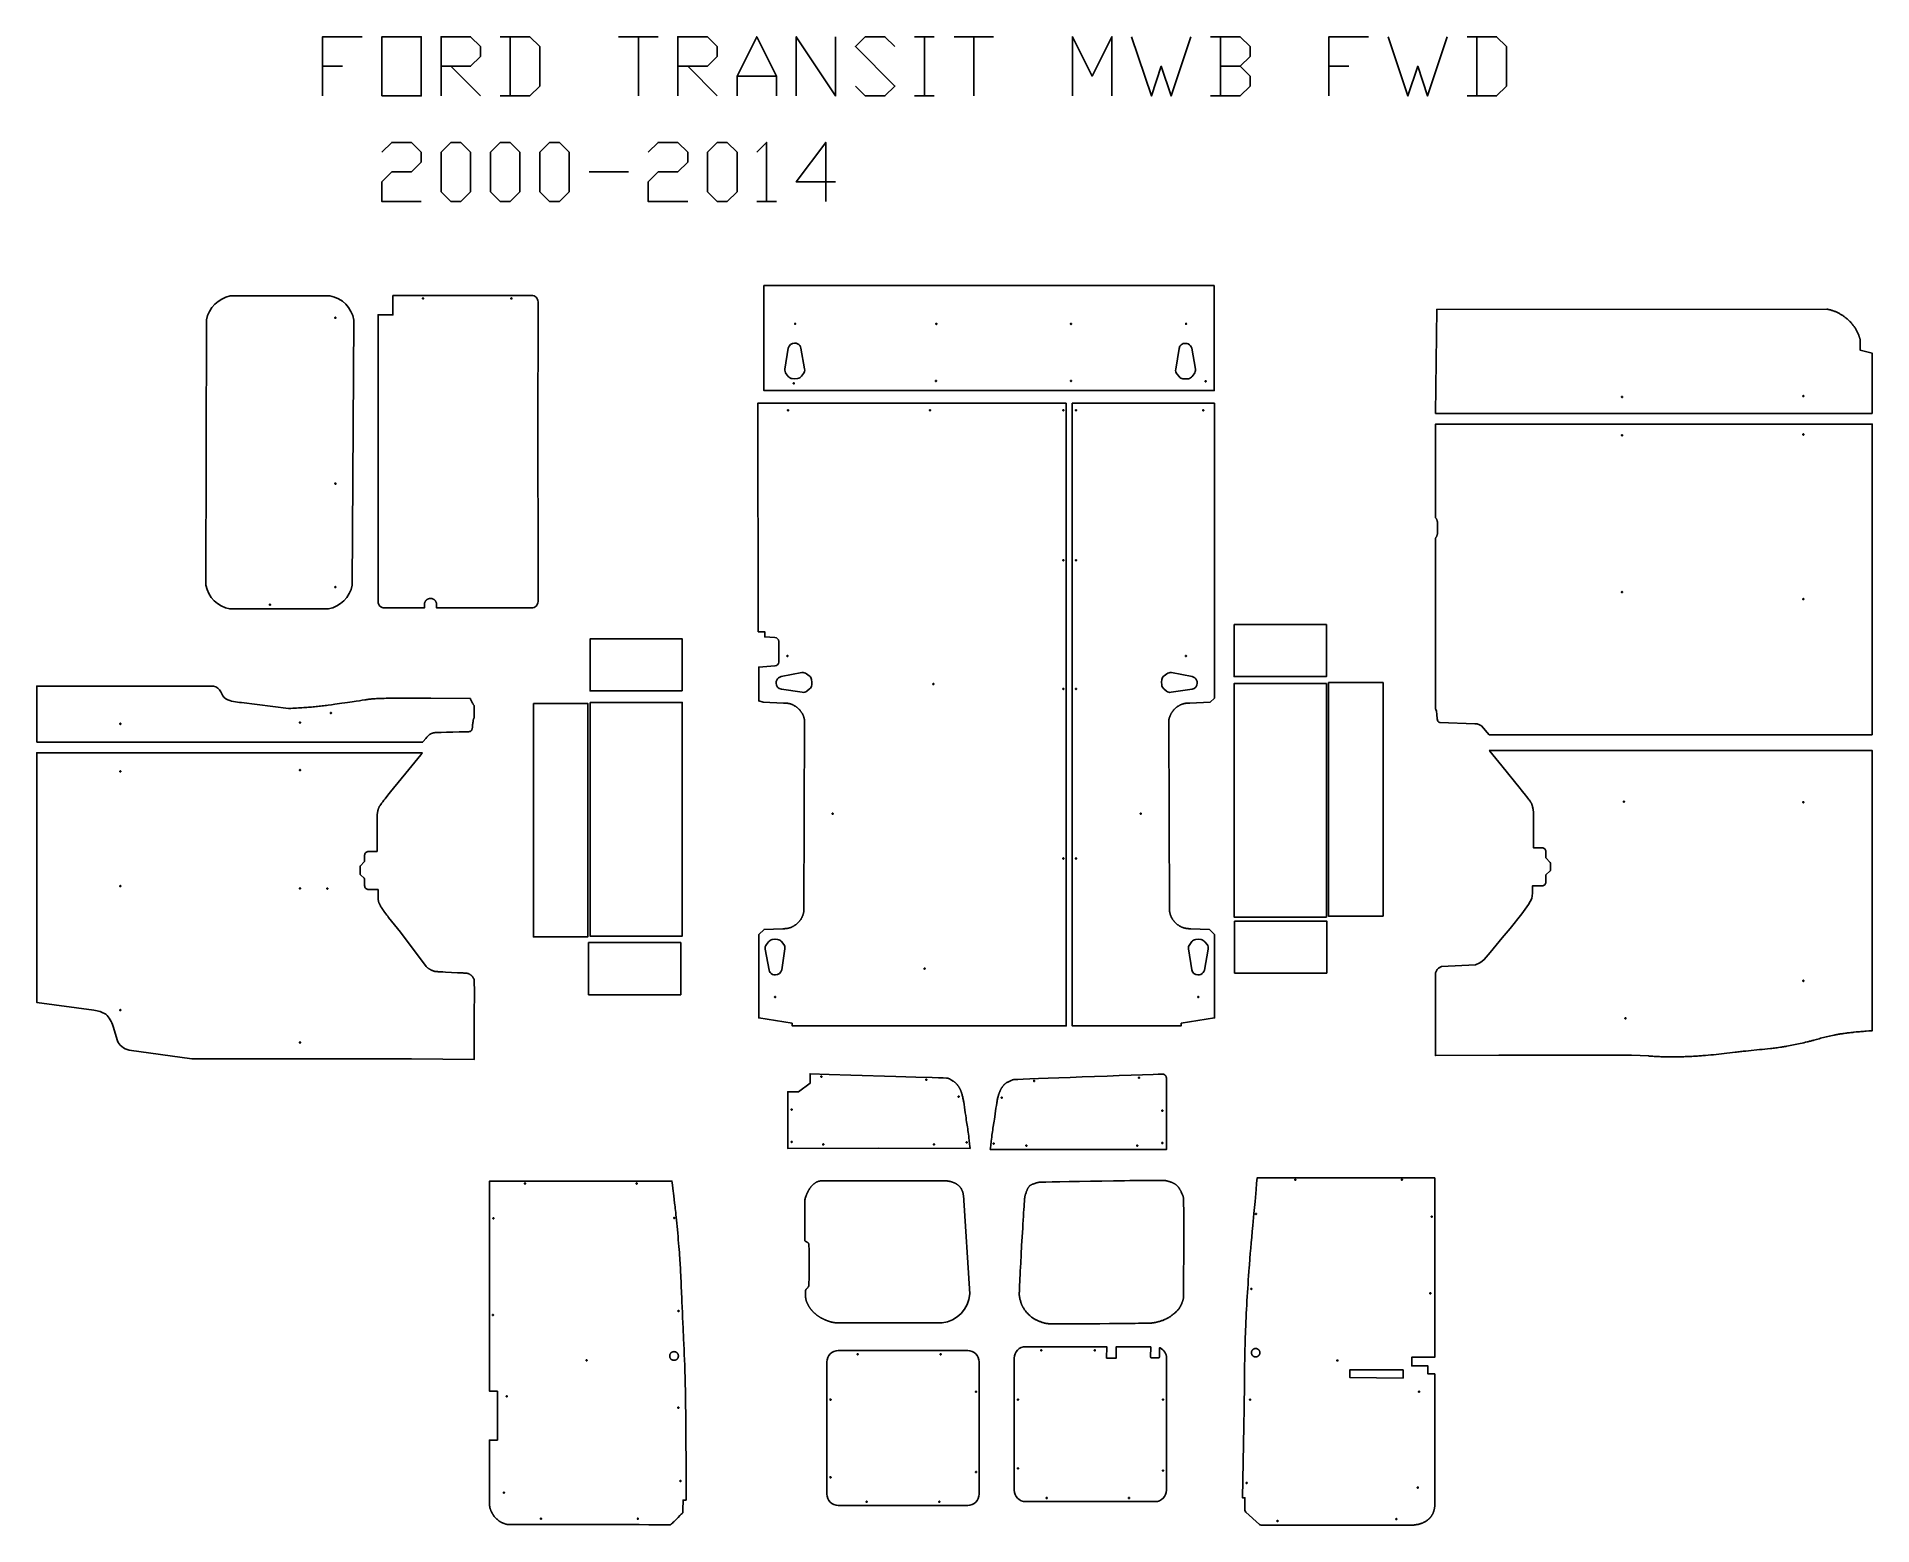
# Model space of a CAD drawing. Extents: x 123 to 7211, y -6292 to -543.
import ezdxf

# ---------------------------------------------------------------- set-up
doc = ezdxf.new("R2010")
doc.units = 0
doc.layers.add('Default_Layer', color=1, linetype='CONTINUOUS')

msp = doc.modelspace()

# ---------------------------------------------------------------- linework, layer by layer
at = {"layer": 'Default_Layer'}
for points in [[(1379.2, -542.5), (1226.8, -542.5), (1226.8, -771.1)], [(1684, -656.8), (1798.3, -656.8), (1836.4, -618.7), (1836.4, -580.6), (1798.3, -542.5), (1684, -542.5), (1684, -771.1)], [(1912.6, -542.5), (2026.9, -542.5), (2065, -580.6), (2065, -733), (2026.9, -771.1), (1912.6, -771.1)], [(1950.7, -771.1), (1950.7, -542.5)], [(2522.2, -542.5), (2369.8, -542.5)], [(2446, -771.1), (2446, -542.5)], [(2598.4, -656.8), (2712.7, -656.8), (2750.8, -618.7), (2750.8, -580.6), (2712.7, -542.5), (2598.4, -542.5), (2598.4, -771.1)], [(2979.4, -771.1), (2979.4, -694.9), (2903.2, -542.5), (2827, -694.9), (2827, -771.1)], [(3208, -542.5), (3208, -771.1), (3055.6, -542.5), (3055.6, -771.1)], [(3436.6, -580.6), (3398.5, -542.5), (3322.3, -542.5), (3284.2, -580.6), (3436.6, -733), (3398.5, -771.1), (3322.3, -771.1), (3284.2, -733)], [(3589, -542.5), (3512.8, -542.5)], [(3550.9, -771.1), (3550.9, -542.5)], [(3817.6, -542.5), (3665.2, -542.5)], [(3741.4, -771.1), (3741.4, -542.5)], [(4274.8, -771.1), (4274.8, -542.5), (4198.6, -694.9), (4122.4, -542.5), (4122.4, -771.1)], [(4579.6, -542.5), (4503.4, -771.1), (4465.3, -656.8), (4427.2, -771.1), (4351, -542.5)], [(4655.8, -542.5), (4770.1, -542.5), (4808.2, -580.6), (4808.2, -618.7), (4770.1, -656.8)], [(4693.9, -771.1), (4693.9, -542.5)], [(5265.4, -542.5), (5113, -542.5), (5113, -771.1)], [(5570.2, -542.5), (5494, -771.1), (5455.9, -656.8), (5417.8, -771.1), (5341.6, -542.5)], [(5646.4, -542.5), (5760.7, -542.5), (5798.8, -580.6), (5798.8, -733), (5760.7, -771.1), (5646.4, -771.1)], [(5684.5, -771.1), (5684.5, -542.5)], [(1303, -656.8), (1226.8, -656.8)], [(1836.4, -771.1), (1722.1, -656.8)], [(2750.8, -771.1), (2636.5, -656.8)], [(2979.4, -694.9), (2827, -694.9)], [(4693.9, -656.8), (4770.1, -656.8), (4808.2, -694.9), (4808.2, -733), (4770.1, -771.1), (4655.8, -771.1)], [(5189.2, -656.8), (5113, -656.8)], [(3589, -771.1), (3512.8, -771.1)], [(1607.8, -1179.3), (1455.4, -1179.3), (1455.4, -1103.1), (1493.5, -1065), (1569.7, -1065), (1607.8, -1026.9), (1607.8, -988.8), (1569.7, -950.7), (1493.5, -950.7), (1455.4, -988.8)], [(2636.5, -1179.3), (2484.1, -1179.3), (2484.1, -1103.1), (2522.2, -1065), (2598.4, -1065), (2636.5, -1026.9), (2636.5, -988.8), (2598.4, -950.7), (2522.2, -950.7), (2484.1, -988.8)], [(2941.3, -1179.3), (2941.3, -950.7), (2903.2, -988.8)], [(3169.9, -1179.3), (3169.9, -950.7), (3055.6, -1103.1), (3208, -1103.1)], [(2407.9, -1065), (2255.5, -1065)], [(2979.4, -1179.3), (2903.2, -1179.3)]]:
    msp.add_lwpolyline(points, dxfattribs=at)
for points in [[(1455.4, -771.1), (1607.8, -771.1), (1607.8, -542.5), (1455.4, -542.5), (1455.4, -771.1)], [(1722.1, -1179.3), (1760.2, -1179.3), (1798.3, -1141.2), (1798.3, -988.8), (1760.2, -950.7), (1722.1, -950.7), (1684, -988.8), (1684, -1141.2), (1722.1, -1179.3)], [(1912.6, -1179.3), (1950.7, -1179.3), (1988.8, -1141.2), (1988.8, -988.8), (1950.7, -950.7), (1912.6, -950.7), (1874.5, -988.8), (1874.5, -1141.2), (1912.6, -1179.3)], [(2103.1, -1179.3), (2141.2, -1179.3), (2179.3, -1141.2), (2179.3, -988.8), (2141.2, -950.7), (2103.1, -950.7), (2065, -988.8), (2065, -1141.2), (2103.1, -1179.3)], [(2750.8, -1179.3), (2788.9, -1179.3), (2827, -1141.2), (2827, -988.8), (2788.9, -950.7), (2750.8, -950.7), (2712.7, -988.8), (2712.7, -1141.2), (2750.8, -1179.3)], [(1614.8, -1555.6), (1615, -1555.6), (1615.2, -1555.6), (1615.4, -1555.5), (1615.5, -1555.5), (1615.7, -1555.4), (1615.9, -1555.3), (1616, -1555.2), (1616.2, -1555), (1616.3, -1554.9), (1616.4, -1554.7), (1616.5, -1554.6), (1616.6, -1554.4), (1616.7, -1554.2), (1616.7, -1554), (1616.7, -1553.8), (1616.8, -1553.6), (1616.7, -1553.4), (1616.7, -1553.2), (1616.7, -1553), (1616.6, -1552.8), (1616.5, -1552.7), (1616.4, -1552.5), (1616.3, -1552.3), (1616.2, -1552.2), (1616, -1552.1), (1615.9, -1552), (1615.7, -1551.9), (1615.5, -1551.8), (1615.4, -1551.7), (1615.2, -1551.7), (1615, -1551.6), (1614.8, -1551.6), (1614.6, -1551.6), (1614.4, -1551.7), (1614.2, -1551.7), (1614, -1551.8), (1613.8, -1551.9), (1613.6, -1552), (1613.5, -1552.1), (1613.3, -1552.2), (1613.2, -1552.3), (1613.1, -1552.5), (1613, -1552.7), (1612.9, -1552.8), (1612.8, -1553), (1612.8, -1553.2), (1612.8, -1553.4), (1612.8, -1553.6), (1612.8, -1553.8), (1612.8, -1554), (1612.8, -1554.2), (1612.9, -1554.4), (1613, -1554.6), (1613.1, -1554.7), (1613.2, -1554.9), (1613.3, -1555), (1613.5, -1555.2), (1613.6, -1555.3), (1613.8, -1555.4), (1614, -1555.5), (1614.2, -1555.5), (1614.4, -1555.6), (1614.6, -1555.6), (1614.8, -1555.6)], [(1956, -1555.6), (1956.2, -1555.6), (1956.4, -1555.6), (1956.5, -1555.5), (1956.7, -1555.5), (1956.9, -1555.4), (1957.1, -1555.3), (1957.2, -1555.2), (1957.4, -1555.1), (1957.5, -1554.9), (1957.6, -1554.8), (1957.7, -1554.6), (1957.8, -1554.4), (1957.9, -1554.2), (1957.9, -1554), (1957.9, -1553.8), (1958, -1553.6), (1957.9, -1553.4), (1957.9, -1553.2), (1957.9, -1553), (1957.8, -1552.9), (1957.7, -1552.7), (1957.6, -1552.5), (1957.5, -1552.4), (1957.4, -1552.2), (1957.2, -1552.1), (1957.1, -1552), (1956.9, -1551.9), (1956.7, -1551.8), (1956.5, -1551.7), (1956.4, -1551.7), (1956.2, -1551.6), (1956, -1551.6), (1955.7, -1551.6), (1955.5, -1551.7), (1955.4, -1551.7), (1955.2, -1551.8), (1955, -1551.9), (1954.8, -1552), (1954.7, -1552.1), (1954.5, -1552.2), (1954.4, -1552.4), (1954.3, -1552.5), (1954.2, -1552.7), (1954.1, -1552.9), (1954, -1553), (1954, -1553.2), (1954, -1553.4), (1954, -1553.6), (1954, -1553.8), (1954, -1554), (1954, -1554.2), (1954.1, -1554.4), (1954.2, -1554.6), (1954.3, -1554.8), (1954.4, -1554.9), (1954.5, -1555.1), (1954.7, -1555.2), (1954.8, -1555.3), (1955, -1555.4), (1955.2, -1555.5), (1955.4, -1555.5), (1955.5, -1555.6), (1955.7, -1555.6), (1956, -1555.6)], [(4670.4, -1503.8), (4670.4, -1909.5), (2931.1, -1909.2), (2931.1, -1503.8), (4670.4, -1503.8)], [(1275.8, -1630.3), (1276, -1630.2), (1276.2, -1630.2), (1276.4, -1630.2), (1276.6, -1630.1), (1276.8, -1630), (1277, -1629.9), (1277.1, -1629.8), (1277.2, -1629.7), (1277.4, -1629.5), (1277.5, -1629.4), (1277.6, -1629.2), (1277.7, -1629), (1277.7, -1628.8), (1277.8, -1628.7), (1277.8, -1628.5), (1277.8, -1628.3), (1277.8, -1628), (1277.8, -1627.9), (1277.7, -1627.7), (1277.7, -1627.5), (1277.6, -1627.3), (1277.5, -1627.1), (1277.4, -1627), (1277.2, -1626.8), (1277.1, -1626.7), (1277, -1626.6), (1276.8, -1626.5), (1276.6, -1626.4), (1276.4, -1626.3), (1276.2, -1626.3), (1276, -1626.3), (1275.8, -1626.3), (1275.6, -1626.3), (1275.4, -1626.3), (1275.2, -1626.3), (1275.1, -1626.4), (1274.9, -1626.5), (1274.7, -1626.6), (1274.6, -1626.7), (1274.4, -1626.8), (1274.3, -1627), (1274.2, -1627.1), (1274.1, -1627.3), (1274, -1627.5), (1273.9, -1627.7), (1273.9, -1627.9), (1273.8, -1628), (1273.8, -1628.3), (1273.8, -1628.5), (1273.9, -1628.7), (1273.9, -1628.8), (1274, -1629), (1274.1, -1629.2), (1274.2, -1629.4), (1274.3, -1629.5), (1274.4, -1629.7), (1274.6, -1629.8), (1274.7, -1629.9), (1274.9, -1630), (1275.1, -1630.1), (1275.2, -1630.2), (1275.4, -1630.2), (1275.6, -1630.2), (1275.8, -1630.3)], [(7211.4, -1997.6), (5525.1, -1997.6), (5529.1, -1596.1), (7035.3, -1594.6), (7035.6, -1594.6), (7038.5, -1595.2), (7041.3, -1595.7), (7044.1, -1596.4), (7047, -1597.1), (7049.8, -1597.8), (7052.6, -1598.6), (7055.3, -1599.5), (7058.1, -1600.4), (7060.9, -1601.3), (7063.6, -1602.3), (7066.3, -1603.4), (7069, -1604.5), (7071.7, -1605.7), (7074.4, -1606.9), (7077, -1608.1), (7079.6, -1609.4), (7082.2, -1610.8), (7084.8, -1612.1), (7087.4, -1613.6), (7089.9, -1615.1), (7092.4, -1616.6), (7094.9, -1618.1), (7097.4, -1619.7), (7099.8, -1621.4), (7102.2, -1623.1), (7104.6, -1624.8), (7106.9, -1626.6), (7109.2, -1628.4), (7111.5, -1630.3), (7113.8, -1632.2), (7116, -1634.1), (7118.2, -1636.1), (7120.3, -1638.1), (7122.4, -1640.1), (7124.5, -1642.2), (7126.6, -1644.3), (7128.6, -1646.5), (7130.5, -1648.6), (7132.4, -1650.9), (7134.3, -1653.1), (7136.2, -1655.4), (7138, -1657.7), (7139.7, -1660.1), (7141.4, -1662.4), (7143.1, -1664.8), (7144.7, -1667.3), (7146.3, -1669.8), (7147.8, -1672.3), (7149.3, -1674.8), (7150.7, -1677.3), (7152.1, -1679.9), (7153.5, -1682.5), (7154.7, -1685.1), (7156, -1687.8), (7157.1, -1690.5), (7158.3, -1693.2), (7159.3, -1695.9), (7159.8, -1697.3), (7160.3, -1698.7), (7160.8, -1700.1), (7161.3, -1701.4), (7161.7, -1702.8), (7162.2, -1704.2), (7162.6, -1705.6), (7163, -1707.1), (7163.4, -1708.5), (7163.8, -1709.9), (7164.2, -1711.3), (7164.5, -1712.8), (7164.9, -1714.2), (7165.2, -1715.6), (7165, -1753.4), (7211.4, -1765.3), (7211.4, -1997.6)], [(3049.6, -1651.5), (3049.6, -1651.3), (3049.6, -1651.1), (3049.7, -1650.9), (3049.7, -1650.8), (3049.8, -1650.6), (3049.9, -1650.4), (3050, -1650.3), (3050.2, -1650.1), (3050.3, -1650), (3050.5, -1649.9), (3050.6, -1649.8), (3050.8, -1649.7), (3051, -1649.6), (3051.2, -1649.6), (3051.4, -1649.6), (3051.6, -1649.5), (3051.8, -1649.6), (3052, -1649.6), (3052.2, -1649.6), (3052.4, -1649.7), (3052.5, -1649.8), (3052.7, -1649.9), (3052.9, -1650), (3053, -1650.1), (3053.1, -1650.3), (3053.2, -1650.4), (3053.3, -1650.6), (3053.4, -1650.8), (3053.5, -1650.9), (3053.5, -1651.1), (3053.6, -1651.3), (3053.6, -1651.5), (3053.6, -1651.7), (3053.5, -1651.9), (3053.5, -1652.1), (3053.4, -1652.3), (3053.3, -1652.5), (3053.2, -1652.7), (3053.1, -1652.8), (3053, -1653), (3052.9, -1653.1), (3052.7, -1653.2), (3052.5, -1653.3), (3052.4, -1653.4), (3052.2, -1653.5), (3052, -1653.5), (3051.8, -1653.5), (3051.6, -1653.5), (3051.4, -1653.5), (3051.2, -1653.5), (3051, -1653.5), (3050.8, -1653.4), (3050.6, -1653.3), (3050.5, -1653.2), (3050.3, -1653.1), (3050.2, -1653), (3050, -1652.8), (3049.9, -1652.7), (3049.8, -1652.5), (3049.7, -1652.3), (3049.7, -1652.1), (3049.6, -1651.9), (3049.6, -1651.7), (3049.6, -1651.5)], [(3595, -1651.5), (3595, -1651.3), (3595, -1651.1), (3595.1, -1650.9), (3595.2, -1650.8), (3595.2, -1650.6), (3595.3, -1650.4), (3595.5, -1650.3), (3595.6, -1650.1), (3595.7, -1650), (3595.9, -1649.9), (3596, -1649.8), (3596.2, -1649.7), (3596.4, -1649.6), (3596.6, -1649.6), (3596.8, -1649.6), (3597, -1649.5), (3597.2, -1649.6), (3597.4, -1649.6), (3597.6, -1649.6), (3597.8, -1649.7), (3598, -1649.8), (3598.1, -1649.9), (3598.3, -1650), (3598.4, -1650.1), (3598.5, -1650.3), (3598.7, -1650.4), (3598.8, -1650.6), (3598.8, -1650.8), (3598.9, -1650.9), (3599, -1651.1), (3599, -1651.3), (3599, -1651.5), (3599, -1651.7), (3599, -1651.9), (3598.9, -1652.1), (3598.8, -1652.3), (3598.8, -1652.5), (3598.7, -1652.7), (3598.5, -1652.8), (3598.4, -1653), (3598.3, -1653.1), (3598.1, -1653.2), (3598, -1653.3), (3597.8, -1653.4), (3597.6, -1653.5), (3597.4, -1653.5), (3597.2, -1653.5), (3597, -1653.5), (3596.8, -1653.5), (3596.6, -1653.5), (3596.4, -1653.5), (3596.2, -1653.4), (3596, -1653.3), (3595.9, -1653.2), (3595.7, -1653.1), (3595.6, -1653), (3595.5, -1652.8), (3595.3, -1652.7), (3595.2, -1652.5), (3595.2, -1652.3), (3595.1, -1652.1), (3595, -1651.9), (3595, -1651.7), (3595, -1651.5)], [(4114.6, -1651.5), (4114.7, -1651.3), (4114.7, -1651.1), (4114.7, -1650.9), (4114.8, -1650.8), (4114.9, -1650.6), (4115, -1650.4), (4115.1, -1650.3), (4115.2, -1650.1), (4115.4, -1650), (4115.5, -1649.9), (4115.7, -1649.8), (4115.9, -1649.7), (4116, -1649.6), (4116.2, -1649.6), (4116.4, -1649.6), (4116.6, -1649.5), (4116.8, -1649.6), (4117, -1649.6), (4117.2, -1649.6), (4117.4, -1649.7), (4117.6, -1649.8), (4117.8, -1649.9), (4117.9, -1650), (4118.1, -1650.1), (4118.2, -1650.3), (4118.3, -1650.4), (4118.4, -1650.6), (4118.5, -1650.8), (4118.6, -1650.9), (4118.6, -1651.1), (4118.6, -1651.3), (4118.6, -1651.5), (4118.6, -1651.7), (4118.6, -1651.9), (4118.6, -1652.1), (4118.5, -1652.3), (4118.4, -1652.5), (4118.3, -1652.7), (4118.2, -1652.8), (4118.1, -1653), (4117.9, -1653.1), (4117.8, -1653.2), (4117.6, -1653.3), (4117.4, -1653.4), (4117.2, -1653.5), (4117, -1653.5), (4116.8, -1653.5), (4116.6, -1653.5), (4116.4, -1653.5), (4116.2, -1653.5), (4116, -1653.5), (4115.9, -1653.4), (4115.7, -1653.3), (4115.5, -1653.2), (4115.4, -1653.1), (4115.2, -1653), (4115.1, -1652.8), (4115, -1652.7), (4114.9, -1652.5), (4114.8, -1652.3), (4114.7, -1652.1), (4114.7, -1651.9), (4114.7, -1651.7), (4114.6, -1651.5)], [(4559.6, -1651.5), (4559.7, -1651.3), (4559.7, -1651.1), (4559.7, -1650.9), (4559.8, -1650.8), (4559.9, -1650.6), (4560, -1650.4), (4560.1, -1650.3), (4560.2, -1650.1), (4560.4, -1650), (4560.5, -1649.9), (4560.7, -1649.8), (4560.9, -1649.7), (4561, -1649.6), (4561.2, -1649.6), (4561.4, -1649.6), (4561.6, -1649.5), (4561.8, -1649.6), (4562, -1649.6), (4562.2, -1649.6), (4562.4, -1649.7), (4562.6, -1649.8), (4562.8, -1649.9), (4562.9, -1650), (4563.1, -1650.1), (4563.2, -1650.3), (4563.3, -1650.4), (4563.4, -1650.6), (4563.5, -1650.8), (4563.6, -1650.9), (4563.6, -1651.1), (4563.6, -1651.3), (4563.6, -1651.5), (4563.6, -1651.7), (4563.6, -1651.9), (4563.6, -1652.1), (4563.5, -1652.3), (4563.4, -1652.5), (4563.3, -1652.7), (4563.2, -1652.8), (4563.1, -1653), (4562.9, -1653.1), (4562.8, -1653.2), (4562.6, -1653.3), (4562.4, -1653.4), (4562.2, -1653.5), (4562, -1653.5), (4561.8, -1653.5), (4561.6, -1653.5), (4561.4, -1653.5), (4561.2, -1653.5), (4561, -1653.5), (4560.9, -1653.4), (4560.7, -1653.3), (4560.5, -1653.2), (4560.4, -1653.1), (4560.2, -1653), (4560.1, -1652.8), (4560, -1652.7), (4559.9, -1652.5), (4559.8, -1652.3), (4559.7, -1652.1), (4559.7, -1651.9), (4559.7, -1651.7), (4559.6, -1651.5)], [(3044.3, -1881.1), (3044.3, -1880.9), (3044.4, -1880.7), (3044.4, -1880.5), (3044.5, -1880.3), (3044.6, -1880.2), (3044.7, -1880), (3044.8, -1879.9), (3044.9, -1879.7), (3045.1, -1879.6), (3045.2, -1879.5), (3045.4, -1879.4), (3045.6, -1879.3), (3045.7, -1879.2), (3045.9, -1879.2), (3046.1, -1879.1), (3046.3, -1879.1), (3046.5, -1879.1), (3046.7, -1879.2), (3046.9, -1879.2), (3047.1, -1879.3), (3047.3, -1879.4), (3047.5, -1879.5), (3047.6, -1879.6), (3047.7, -1879.7), (3047.9, -1879.9), (3048, -1880), (3048.1, -1880.2), (3048.2, -1880.3), (3048.2, -1880.5), (3048.3, -1880.7), (3048.3, -1880.9), (3048.3, -1881.1), (3048.3, -1881.3), (3048.3, -1881.5), (3048.2, -1881.7), (3048.2, -1881.9), (3048.1, -1882.1), (3048, -1882.2), (3047.9, -1882.4), (3047.7, -1882.5), (3047.6, -1882.7), (3047.5, -1882.8), (3047.3, -1882.9), (3047.1, -1883), (3046.9, -1883), (3046.7, -1883.1), (3046.5, -1883.1), (3046.3, -1883.1), (3046.1, -1883.1), (3045.9, -1883.1), (3045.7, -1883), (3045.6, -1883), (3045.4, -1882.9), (3045.2, -1882.8), (3045.1, -1882.7), (3044.9, -1882.5), (3044.8, -1882.4), (3044.7, -1882.2), (3044.6, -1882.1), (3044.5, -1881.9), (3044.4, -1881.7), (3044.4, -1881.5), (3044.3, -1881.3), (3044.3, -1881.1)], [(3593.1, -1871.9), (3593.2, -1871.7), (3593.2, -1871.5), (3593.2, -1871.3), (3593.3, -1871.1), (3593.4, -1870.9), (3593.5, -1870.7), (3593.6, -1870.6), (3593.7, -1870.5), (3593.9, -1870.3), (3594, -1870.2), (3594.2, -1870.1), (3594.4, -1870), (3594.6, -1870), (3594.7, -1869.9), (3594.9, -1869.9), (3595.1, -1869.9), (3595.4, -1869.9), (3595.5, -1869.9), (3595.7, -1870), (3595.9, -1870), (3596.1, -1870.1), (3596.3, -1870.2), (3596.4, -1870.3), (3596.6, -1870.5), (3596.7, -1870.6), (3596.8, -1870.7), (3596.9, -1870.9), (3597, -1871.1), (3597.1, -1871.3), (3597.1, -1871.5), (3597.1, -1871.7), (3597.1, -1871.9), (3597.1, -1872.1), (3597.1, -1872.3), (3597.1, -1872.5), (3597, -1872.6), (3596.9, -1872.8), (3596.8, -1873), (3596.7, -1873.1), (3596.6, -1873.3), (3596.4, -1873.4), (3596.3, -1873.5), (3596.1, -1873.6), (3595.9, -1873.7), (3595.7, -1873.8), (3595.5, -1873.8), (3595.4, -1873.9), (3595.1, -1873.9), (3594.9, -1873.9), (3594.7, -1873.8), (3594.6, -1873.8), (3594.4, -1873.7), (3594.2, -1873.6), (3594, -1873.5), (3593.9, -1873.4), (3593.7, -1873.3), (3593.6, -1873.1), (3593.5, -1873), (3593.4, -1872.8), (3593.3, -1872.6), (3593.2, -1872.5), (3593.2, -1872.3), (3593.2, -1872.1), (3593.1, -1871.9)], [(4114.6, -1871.9), (4114.7, -1871.7), (4114.7, -1871.5), (4114.7, -1871.3), (4114.8, -1871.1), (4114.9, -1870.9), (4115, -1870.7), (4115.1, -1870.6), (4115.2, -1870.5), (4115.4, -1870.3), (4115.5, -1870.2), (4115.7, -1870.1), (4115.9, -1870), (4116, -1870), (4116.2, -1869.9), (4116.4, -1869.9), (4116.6, -1869.9), (4116.8, -1869.9), (4117, -1869.9), (4117.2, -1870), (4117.4, -1870), (4117.6, -1870.1), (4117.8, -1870.2), (4117.9, -1870.3), (4118.1, -1870.5), (4118.2, -1870.6), (4118.3, -1870.7), (4118.4, -1870.9), (4118.5, -1871.1), (4118.6, -1871.3), (4118.6, -1871.5), (4118.6, -1871.7), (4118.6, -1871.9), (4118.6, -1872.1), (4118.6, -1872.3), (4118.6, -1872.5), (4118.5, -1872.6), (4118.4, -1872.8), (4118.3, -1873), (4118.2, -1873.1), (4118.1, -1873.3), (4117.9, -1873.4), (4117.8, -1873.5), (4117.6, -1873.6), (4117.4, -1873.7), (4117.2, -1873.8), (4117, -1873.8), (4116.8, -1873.9), (4116.6, -1873.9), (4116.4, -1873.9), (4116.2, -1873.8), (4116, -1873.8), (4115.9, -1873.7), (4115.7, -1873.6), (4115.5, -1873.5), (4115.4, -1873.4), (4115.2, -1873.3), (4115.1, -1873.1), (4115, -1873), (4114.9, -1872.8), (4114.8, -1872.6), (4114.7, -1872.5), (4114.7, -1872.3), (4114.7, -1872.1), (4114.6, -1871.9)], [(4634.7, -1873.3), (4634.7, -1873.1), (4634.7, -1872.9), (4634.8, -1872.7), (4634.9, -1872.5), (4634.9, -1872.3), (4635, -1872.2), (4635.2, -1872), (4635.3, -1871.9), (4635.4, -1871.7), (4635.6, -1871.6), (4635.8, -1871.5), (4635.9, -1871.4), (4636.1, -1871.4), (4636.3, -1871.3), (4636.5, -1871.3), (4636.7, -1871.3), (4636.9, -1871.3), (4637.1, -1871.3), (4637.3, -1871.4), (4637.5, -1871.4), (4637.7, -1871.5), (4637.8, -1871.6), (4638, -1871.7), (4638.1, -1871.9), (4638.3, -1872), (4638.4, -1872.2), (4638.5, -1872.3), (4638.6, -1872.5), (4638.6, -1872.7), (4638.7, -1872.9), (4638.7, -1873.1), (4638.7, -1873.3), (4638.7, -1873.5), (4638.7, -1873.7), (4638.6, -1873.9), (4638.6, -1874.1), (4638.5, -1874.2), (4638.4, -1874.4), (4638.3, -1874.6), (4638.1, -1874.7), (4638, -1874.8), (4637.8, -1874.9), (4637.7, -1875), (4637.5, -1875.1), (4637.3, -1875.2), (4637.1, -1875.2), (4636.9, -1875.3), (4636.7, -1875.3), (4636.5, -1875.3), (4636.3, -1875.2), (4636.1, -1875.2), (4635.9, -1875.1), (4635.8, -1875), (4635.6, -1874.9), (4635.4, -1874.8), (4635.3, -1874.7), (4635.2, -1874.6), (4635, -1874.4), (4634.9, -1874.2), (4634.9, -1874.1), (4634.8, -1873.9), (4634.7, -1873.7), (4634.7, -1873.5), (4634.7, -1873.3)], [(3024.3, -1983.3), (3024.5, -1983.3), (3024.7, -1983.3), (3024.9, -1983.3), (3025.1, -1983.4), (3025.2, -1983.5), (3025.4, -1983.6), (3025.6, -1983.7), (3025.7, -1983.8), (3025.8, -1984), (3025.9, -1984.1), (3026, -1984.3), (3026.1, -1984.5), (3026.2, -1984.7), (3026.2, -1984.8), (3026.3, -1985), (3026.3, -1985.3), (3026.3, -1985.5), (3026.2, -1985.7), (3026.2, -1985.8), (3026.1, -1986), (3026, -1986.2), (3025.9, -1986.4), (3025.8, -1986.5), (3025.7, -1986.7), (3025.6, -1986.8), (3025.4, -1986.9), (3025.2, -1987), (3025.1, -1987.1), (3024.9, -1987.2), (3024.7, -1987.2), (3024.5, -1987.2), (3024.3, -1987.3), (3024.1, -1987.2), (3023.9, -1987.2), (3023.7, -1987.2), (3023.5, -1987.1), (3023.3, -1987), (3023.2, -1986.9), (3023, -1986.8), (3022.9, -1986.7), (3022.7, -1986.5), (3022.6, -1986.4), (3022.5, -1986.2), (3022.4, -1986), (3022.4, -1985.8), (3022.3, -1985.7), (3022.3, -1985.5), (3022.3, -1985.3), (3022.3, -1985), (3022.3, -1984.8), (3022.4, -1984.7), (3022.4, -1984.5), (3022.5, -1984.3), (3022.6, -1984.1), (3022.7, -1984), (3022.9, -1983.8), (3023, -1983.7), (3023.2, -1983.6), (3023.3, -1983.5), (3023.5, -1983.4), (3023.7, -1983.3), (3023.9, -1983.3), (3024.1, -1983.3), (3024.3, -1983.3), (3024.5, -1983.3), (3024.7, -1983.3), (3024.9, -1983.3), (3025.1, -1983.4), (3025.2, -1983.5), (3025.4, -1983.6), (3025.6, -1983.7), (3025.7, -1983.8), (3025.8, -1984), (3025.9, -1984.1), (3026, -1984.3), (3026.1, -1984.5), (3026.2, -1984.7), (3026.2, -1984.8), (3026.3, -1985), (3026.3, -1985.3), (3026.3, -1985.5), (3026.2, -1985.7), (3026.2, -1985.8), (3026.1, -1986), (3026, -1986.2), (3025.9, -1986.4), (3025.8, -1986.5), (3025.7, -1986.7), (3025.6, -1986.8), (3025.4, -1986.9), (3025.2, -1987), (3025.1, -1987.1), (3024.9, -1987.2), (3024.7, -1987.2), (3024.5, -1987.2), (3024.3, -1987.3), (3024.1, -1987.2), (3023.9, -1987.2), (3023.7, -1987.2), (3023.5, -1987.1), (3023.3, -1987), (3023.2, -1986.9), (3023, -1986.8), (3022.9, -1986.7), (3022.7, -1986.5), (3022.6, -1986.4), (3022.5, -1986.2), (3022.4, -1986), (3022.4, -1985.8), (3022.3, -1985.7), (3022.3, -1985.5), (3022.3, -1985.3), (3022.3, -1985), (3022.3, -1984.8), (3022.4, -1984.7), (3022.4, -1984.5), (3022.5, -1984.3), (3022.6, -1984.1), (3022.7, -1984), (3022.9, -1983.8), (3023, -1983.7), (3023.2, -1983.6), (3023.3, -1983.5), (3023.5, -1983.4), (3023.7, -1983.3), (3023.9, -1983.3), (3024.1, -1983.3), (3024.3, -1983.3)], [(3572.3, -1983.3), (3572.5, -1983.3), (3572.7, -1983.3), (3572.9, -1983.3), (3573.1, -1983.4), (3573.3, -1983.5), (3573.5, -1983.6), (3573.6, -1983.7), (3573.7, -1983.8), (3573.9, -1984), (3574, -1984.1), (3574.1, -1984.3), (3574.2, -1984.5), (3574.2, -1984.7), (3574.3, -1984.8), (3574.3, -1985), (3574.3, -1985.3), (3574.3, -1985.5), (3574.3, -1985.7), (3574.2, -1985.8), (3574.2, -1986), (3574.1, -1986.2), (3574, -1986.4), (3573.9, -1986.5), (3573.7, -1986.7), (3573.6, -1986.8), (3573.5, -1986.9), (3573.3, -1987), (3573.1, -1987.1), (3572.9, -1987.2), (3572.7, -1987.2), (3572.5, -1987.2), (3572.3, -1987.3), (3572.1, -1987.2), (3571.9, -1987.2), (3571.7, -1987.2), (3571.6, -1987.1), (3571.4, -1987), (3571.2, -1986.9), (3571.1, -1986.8), (3570.9, -1986.7), (3570.8, -1986.5), (3570.7, -1986.4), (3570.6, -1986.2), (3570.5, -1986), (3570.4, -1985.8), (3570.4, -1985.7), (3570.3, -1985.5), (3570.3, -1985.3), (3570.3, -1985), (3570.4, -1984.8), (3570.4, -1984.7), (3570.5, -1984.5), (3570.6, -1984.3), (3570.7, -1984.1), (3570.8, -1984), (3570.9, -1983.8), (3571.1, -1983.7), (3571.2, -1983.6), (3571.4, -1983.5), (3571.6, -1983.4), (3571.7, -1983.3), (3571.9, -1983.3), (3572.1, -1983.3), (3572.3, -1983.3), (3572.5, -1983.3), (3572.7, -1983.3), (3572.9, -1983.3), (3573.1, -1983.4), (3573.3, -1983.5), (3573.5, -1983.6), (3573.6, -1983.7), (3573.7, -1983.8), (3573.9, -1984), (3574, -1984.1), (3574.1, -1984.3), (3574.2, -1984.5), (3574.2, -1984.7), (3574.3, -1984.8), (3574.3, -1985), (3574.3, -1985.3), (3574.3, -1985.5), (3574.3, -1985.7), (3574.2, -1985.8), (3574.2, -1986), (3574.1, -1986.2), (3574, -1986.4), (3573.9, -1986.5), (3573.7, -1986.7), (3573.6, -1986.8), (3573.5, -1986.9), (3573.3, -1987), (3573.1, -1987.1), (3572.9, -1987.2), (3572.7, -1987.2), (3572.5, -1987.2), (3572.3, -1987.3), (3572.1, -1987.2), (3571.9, -1987.2), (3571.7, -1987.2), (3571.6, -1987.1), (3571.4, -1987), (3571.2, -1986.9), (3571.1, -1986.8), (3570.9, -1986.7), (3570.8, -1986.5), (3570.7, -1986.4), (3570.6, -1986.2), (3570.5, -1986), (3570.4, -1985.8), (3570.4, -1985.7), (3570.3, -1985.5), (3570.3, -1985.3), (3570.3, -1985), (3570.4, -1984.8), (3570.4, -1984.7), (3570.5, -1984.5), (3570.6, -1984.3), (3570.7, -1984.1), (3570.8, -1984), (3570.9, -1983.8), (3571.1, -1983.7), (3571.2, -1983.6), (3571.4, -1983.5), (3571.6, -1983.4), (3571.7, -1983.3), (3571.9, -1983.3), (3572.1, -1983.3), (3572.3, -1983.3)], [(4087.2, -1983.3), (4087.4, -1983.3), (4087.6, -1983.3), (4087.8, -1983.3), (4088, -1983.4), (4088.2, -1983.5), (4088.4, -1983.6), (4088.5, -1983.7), (4088.7, -1983.8), (4088.8, -1984), (4088.9, -1984.1), (4089, -1984.3), (4089.1, -1984.5), (4089.1, -1984.7), (4089.2, -1984.8), (4089.2, -1985), (4089.2, -1985.3), (4089.2, -1985.5), (4089.2, -1985.7), (4089.1, -1985.8), (4089.1, -1986), (4089, -1986.2), (4088.9, -1986.4), (4088.8, -1986.5), (4088.7, -1986.7), (4088.5, -1986.8), (4088.4, -1986.9), (4088.2, -1987), (4088, -1987.1), (4087.8, -1987.2), (4087.6, -1987.2), (4087.4, -1987.2), (4087.2, -1987.3), (4087, -1987.2), (4086.8, -1987.2), (4086.6, -1987.2), (4086.5, -1987.1), (4086.3, -1987), (4086.1, -1986.9), (4086, -1986.8), (4085.8, -1986.7), (4085.7, -1986.5), (4085.6, -1986.4), (4085.5, -1986.2), (4085.4, -1986), (4085.3, -1985.8), (4085.3, -1985.7), (4085.2, -1985.5), (4085.2, -1985.3), (4085.2, -1985), (4085.3, -1984.8), (4085.3, -1984.7), (4085.4, -1984.5), (4085.5, -1984.3), (4085.6, -1984.1), (4085.7, -1984), (4085.8, -1983.8), (4086, -1983.7), (4086.1, -1983.6), (4086.3, -1983.5), (4086.5, -1983.4), (4086.6, -1983.3), (4086.8, -1983.3), (4087, -1983.3), (4087.2, -1983.3), (4087.4, -1983.3), (4087.6, -1983.3), (4087.8, -1983.3), (4088, -1983.4), (4088.2, -1983.5), (4088.4, -1983.6), (4088.5, -1983.7), (4088.7, -1983.8), (4088.8, -1984), (4088.9, -1984.1), (4089, -1984.3), (4089.1, -1984.5), (4089.1, -1984.7), (4089.2, -1984.8), (4089.2, -1985), (4089.2, -1985.3), (4089.2, -1985.5), (4089.2, -1985.7), (4089.1, -1985.8), (4089.1, -1986), (4089, -1986.2), (4088.9, -1986.4), (4088.8, -1986.5), (4088.7, -1986.7), (4088.5, -1986.8), (4088.4, -1986.9), (4088.2, -1987), (4088, -1987.1), (4087.8, -1987.2), (4087.6, -1987.2), (4087.4, -1987.2), (4087.2, -1987.3), (4087, -1987.2), (4086.8, -1987.2), (4086.6, -1987.2), (4086.5, -1987.1), (4086.3, -1987), (4086.1, -1986.9), (4086, -1986.8), (4085.8, -1986.7), (4085.7, -1986.5), (4085.6, -1986.4), (4085.5, -1986.2), (4085.4, -1986), (4085.3, -1985.8), (4085.3, -1985.7), (4085.2, -1985.5), (4085.2, -1985.3), (4085.2, -1985), (4085.3, -1984.8), (4085.3, -1984.7), (4085.4, -1984.5), (4085.5, -1984.3), (4085.6, -1984.1), (4085.7, -1984), (4085.8, -1983.8), (4086, -1983.7), (4086.1, -1983.6), (4086.3, -1983.5), (4086.5, -1983.4), (4086.6, -1983.3), (4086.8, -1983.3), (4087, -1983.3), (4087.2, -1983.3)], [(4671.5, -1958.4), (4121.5, -1958.4), (4121.6, -4363.4), (4542.2, -4363.4), (4542.6, -4353.1), (4671.4, -4332.3), (4671.4, -4010.7), (4651.4, -3990.7), (4579.1, -3987.9), (4573.4, -3987.6), (4571.6, -3987.6), (4569.8, -3987.5), (4568, -3987.4), (4566.2, -3987.3), (4564.5, -3987), (4562.7, -3986.8), (4561, -3986.5), (4559.2, -3986.1), (4557.5, -3985.8), (4555.8, -3985.3), (4554, -3984.9), (4552.4, -3984.4), (4550.7, -3983.8), (4549, -3983.2), (4547.3, -3982.6), (4545.7, -3981.9), (4544.1, -3981.2), (4542.5, -3980.5), (4540.9, -3979.7), (4539.3, -3978.9), (4537.7, -3978.1), (4536.2, -3977.2), (4534.7, -3976.3), (4533.2, -3975.3), (4531.7, -3974.3), (4530.3, -3973.3), (4528.8, -3972.3), (4527.4, -3971.2), (4526, -3970.1), (4524.7, -3968.9), (4523.3, -3967.8), (4522, -3966.6), (4520.7, -3965.3), (4519.5, -3964.1), (4518.2, -3962.8), (4517, -3961.5), (4515.9, -3960.2), (4514.7, -3958.8), (4513.6, -3957.4), (4512.5, -3956), (4511.4, -3954.6), (4510.4, -3953.1), (4509.4, -3951.7), (4508.5, -3950.2), (4507.5, -3948.6), (4506.7, -3947.1), (4505.8, -3945.5), (4505, -3944), (4504.2, -3942.4), (4503.4, -3940.8), (4502.7, -3939.1), (4502.1, -3937.5), (4501.4, -3935.8), (4500.8, -3934.1), (4500.3, -3932.4), (4499.8, -3930.7), (4499.3, -3929), (4498.9, -3927.2), (4498.5, -3925.5), (4498.1, -3923.7), (4497.8, -3921.9), (4497.6, -3920.1), (4497.4, -3918.4), (4497.2, -3916.5), (4495.8, -3555.2), (4494.7, -3182.6), (4495, -3180.9), (4495.3, -3179.2), (4495.6, -3177.5), (4496, -3175.8), (4496.5, -3174.2), (4496.9, -3172.5), (4497.4, -3170.9), (4498, -3169.3), (4498.6, -3167.6), (4499.2, -3166.1), (4499.8, -3164.5), (4500.5, -3162.9), (4501.2, -3161.4), (4502, -3159.8), (4502.8, -3158.3), (4503.6, -3156.8), (4504.5, -3155.4), (4505.3, -3153.9), (4506.3, -3152.5), (4507.2, -3151), (4508.2, -3149.6), (4509.2, -3148.3), (4510.2, -3146.9), (4511.3, -3145.6), (4512.4, -3144.3), (4513.5, -3143), (4514.6, -3141.7), (4515.8, -3140.5), (4517, -3139.3), (4518.2, -3138.1), (4519.5, -3136.9), (4520.7, -3135.8), (4522, -3134.7), (4523.3, -3133.6), (4524.7, -3132.5), (4526, -3131.5), (4527.4, -3130.5), (4528.8, -3129.5), (4530.2, -3128.6), (4531.6, -3127.7), (4533.1, -3126.8), (4534.6, -3125.9), (4536.1, -3125.1), (4537.6, -3124.3), (4539.1, -3123.6), (4540.6, -3122.9), (4542.2, -3122.2), (4543.8, -3121.5), (4545.3, -3120.9), (4546.9, -3120.3), (4548.5, -3119.8), (4550.2, -3119.3), (4551.8, -3118.8), (4553.4, -3118.4), (4555.1, -3118), (4556.8, -3117.7), (4558.4, -3117.3), (4560.1, -3117.1), (4561.8, -3116.8), (4563.5, -3116.6), (4565.2, -3116.5), (4566.9, -3116.4), (4568.6, -3116.3), (4570.4, -3116.3), (4576, -3116.1), (4654.1, -3112.5), (4671.5, -3096.8), (4671.5, -1958.4)], [(4136, -1983.3), (4136.2, -1983.3), (4136.4, -1983.3), (4136.6, -1983.3), (4136.8, -1983.4), (4137, -1983.5), (4137.2, -1983.6), (4137.3, -1983.7), (4137.4, -1983.8), (4137.6, -1984), (4137.7, -1984.1), (4137.8, -1984.3), (4137.9, -1984.5), (4137.9, -1984.7), (4138, -1984.8), (4138, -1985), (4138, -1985.3), (4138, -1985.5), (4138, -1985.7), (4137.9, -1985.8), (4137.9, -1986), (4137.8, -1986.2), (4137.7, -1986.4), (4137.6, -1986.5), (4137.4, -1986.7), (4137.3, -1986.8), (4137.2, -1986.9), (4137, -1987), (4136.8, -1987.1), (4136.6, -1987.2), (4136.4, -1987.2), (4136.2, -1987.2), (4136, -1987.3), (4135.8, -1987.2), (4135.6, -1987.2), (4135.4, -1987.2), (4135.3, -1987.1), (4135.1, -1987), (4134.9, -1986.9), (4134.8, -1986.8), (4134.6, -1986.7), (4134.5, -1986.5), (4134.4, -1986.4), (4134.3, -1986.2), (4134.2, -1986), (4134.1, -1985.8), (4134.1, -1985.7), (4134, -1985.5), (4134, -1985.3), (4134, -1985), (4134.1, -1984.8), (4134.1, -1984.7), (4134.2, -1984.5), (4134.3, -1984.3), (4134.4, -1984.1), (4134.5, -1984), (4134.6, -1983.8), (4134.8, -1983.7), (4134.9, -1983.6), (4135.1, -1983.5), (4135.3, -1983.4), (4135.4, -1983.3), (4135.6, -1983.3), (4135.8, -1983.3), (4136, -1983.3)], [(4627.3, -1983.3), (4627.5, -1983.3), (4627.7, -1983.3), (4627.9, -1983.3), (4628.1, -1983.4), (4628.3, -1983.5), (4628.4, -1983.6), (4628.6, -1983.7), (4628.7, -1983.8), (4628.9, -1984), (4629, -1984.1), (4629.1, -1984.3), (4629.2, -1984.5), (4629.2, -1984.7), (4629.3, -1984.8), (4629.3, -1985), (4629.3, -1985.3), (4629.3, -1985.5), (4629.3, -1985.7), (4629.2, -1985.8), (4629.2, -1986), (4629.1, -1986.2), (4629, -1986.4), (4628.9, -1986.5), (4628.7, -1986.7), (4628.6, -1986.8), (4628.4, -1986.9), (4628.3, -1987), (4628.1, -1987.1), (4627.9, -1987.2), (4627.7, -1987.2), (4627.5, -1987.2), (4627.3, -1987.3), (4627.1, -1987.2), (4626.9, -1987.2), (4626.7, -1987.2), (4626.5, -1987.1), (4626.4, -1987), (4626.2, -1986.9), (4626, -1986.8), (4625.9, -1986.7), (4625.8, -1986.5), (4625.7, -1986.4), (4625.6, -1986.2), (4625.5, -1986), (4625.4, -1985.8), (4625.4, -1985.7), (4625.3, -1985.5), (4625.3, -1985.3), (4625.3, -1985), (4625.4, -1984.8), (4625.4, -1984.7), (4625.5, -1984.5), (4625.6, -1984.3), (4625.7, -1984.1), (4625.8, -1984), (4625.9, -1983.8), (4626, -1983.7), (4626.2, -1983.6), (4626.4, -1983.5), (4626.5, -1983.4), (4626.7, -1983.3), (4626.9, -1983.3), (4627.1, -1983.3), (4627.3, -1983.3)], [(6245, -1931.7), (6244.8, -1931.7), (6244.6, -1931.8), (6244.4, -1931.8), (6244.2, -1931.9), (6244.1, -1932), (6243.9, -1932.1), (6243.8, -1932.2), (6243.6, -1932.3), (6243.5, -1932.5), (6243.4, -1932.6), (6243.3, -1932.8), (6243.2, -1933), (6243.1, -1933.1), (6243.1, -1933.3), (6243, -1933.5), (6243, -1933.7), (6243, -1933.9), (6243.1, -1934.1), (6243.1, -1934.3), (6243.2, -1934.5), (6243.3, -1934.7), (6243.4, -1934.9), (6243.5, -1935), (6243.6, -1935.1), (6243.8, -1935.3), (6243.9, -1935.4), (6244.1, -1935.5), (6244.2, -1935.6), (6244.4, -1935.6), (6244.6, -1935.7), (6244.8, -1935.7), (6245, -1935.7), (6245.2, -1935.7), (6245.4, -1935.7), (6245.6, -1935.6), (6245.8, -1935.6), (6246, -1935.5), (6246.1, -1935.4), (6246.3, -1935.3), (6246.4, -1935.1), (6246.6, -1935), (6246.7, -1934.9), (6246.8, -1934.7), (6246.9, -1934.5), (6246.9, -1934.3), (6247, -1934.1), (6247, -1933.9), (6247, -1933.7), (6247, -1933.5), (6247, -1933.3), (6246.9, -1933.1), (6246.9, -1933), (6246.8, -1932.8), (6246.7, -1932.6), (6246.6, -1932.5), (6246.4, -1932.3), (6246.3, -1932.2), (6246.1, -1932.1), (6246, -1932), (6245.8, -1931.9), (6245.6, -1931.8), (6245.4, -1931.8), (6245.2, -1931.7), (6245, -1931.7)], [(6945, -1928.7), (6944.8, -1928.7), (6944.6, -1928.8), (6944.4, -1928.8), (6944.2, -1928.9), (6944.1, -1929), (6943.9, -1929.1), (6943.8, -1929.2), (6943.6, -1929.3), (6943.5, -1929.5), (6943.4, -1929.6), (6943.3, -1929.8), (6943.2, -1930), (6943.1, -1930.1), (6943.1, -1930.3), (6943, -1930.5), (6943, -1930.7), (6943, -1930.9), (6943.1, -1931.1), (6943.1, -1931.3), (6943.2, -1931.5), (6943.3, -1931.7), (6943.4, -1931.9), (6943.5, -1932), (6943.6, -1932.1), (6943.8, -1932.3), (6943.9, -1932.4), (6944.1, -1932.5), (6944.2, -1932.6), (6944.4, -1932.6), (6944.6, -1932.7), (6944.8, -1932.7), (6945, -1932.7), (6945.2, -1932.7), (6945.4, -1932.7), (6945.6, -1932.6), (6945.8, -1932.6), (6946, -1932.5), (6946.1, -1932.4), (6946.3, -1932.3), (6946.4, -1932.1), (6946.6, -1932), (6946.7, -1931.9), (6946.8, -1931.7), (6946.9, -1931.5), (6946.9, -1931.3), (6947, -1931.1), (6947, -1930.9), (6947, -1930.7), (6947, -1930.5), (6947, -1930.3), (6946.9, -1930.1), (6946.9, -1930), (6946.8, -1929.8), (6946.7, -1929.6), (6946.6, -1929.5), (6946.4, -1929.3), (6946.3, -1929.2), (6946.1, -1929.1), (6946, -1929), (6945.8, -1928.9), (6945.6, -1928.8), (6945.4, -1928.8), (6945.2, -1928.7), (6945, -1928.7)], [(7211.4, -3238.5), (7211.4, -2038.5), (5525.1, -2038.5), (5524.2, -2131.3), (5524.2, -2399.4), (5525, -2400.5), (5525.8, -2401.7), (5526.6, -2402.8), (5527.3, -2404), (5527.9, -2405.3), (5528.6, -2406.5), (5529.1, -2407.7), (5529.7, -2409), (5530.2, -2410.3), (5530.6, -2411.6), (5531, -2413), (5531.4, -2414.3), (5531.7, -2415.7), (5532, -2417), (5532.2, -2418.4), (5532.4, -2419.8), (5532.4, -2461.9), (5532.1, -2463.2), (5531.7, -2464.4), (5531.4, -2465.6), (5531, -2466.8), (5530.6, -2468), (5530.1, -2469.2), (5529.6, -2470.4), (5529.1, -2471.5), (5528.6, -2472.7), (5528.1, -2473.8), (5527.5, -2474.9), (5526.9, -2476.1), (5526.2, -2477.2), (5525.6, -2478.2), (5524.9, -2479.3), (5524.2, -2480.4), (5524.2, -2488.5), (5524.2, -2809.2), (5524.2, -3138), (5526.4, -3141.7), (5527.9, -3148.1), (5529.8, -3160.2), (5531.4, -3177.2), (5533.9, -3185.9), (5537.5, -3189.6), (5540.7, -3191.6), (5676.4, -3196.8), (5685.7, -3197), (5695.1, -3200.2), (5701.8, -3204.5), (5732.4, -3238.5), (7211.4, -3238.5)], [(6245, -2079.9), (6244.8, -2079.9), (6244.6, -2079.9), (6244.4, -2080), (6244.2, -2080), (6244.1, -2080.1), (6243.9, -2080.2), (6243.8, -2080.3), (6243.6, -2080.5), (6243.5, -2080.6), (6243.4, -2080.8), (6243.3, -2080.9), (6243.2, -2081.1), (6243.1, -2081.3), (6243.1, -2081.5), (6243, -2081.7), (6243, -2081.9), (6243, -2082.1), (6243.1, -2082.3), (6243.1, -2082.5), (6243.2, -2082.7), (6243.3, -2082.8), (6243.4, -2083), (6243.5, -2083.2), (6243.6, -2083.3), (6243.8, -2083.4), (6243.9, -2083.5), (6244.1, -2083.6), (6244.2, -2083.7), (6244.4, -2083.8), (6244.6, -2083.8), (6244.8, -2083.9), (6245, -2083.9), (6245.2, -2083.9), (6245.4, -2083.8), (6245.6, -2083.8), (6245.8, -2083.7), (6246, -2083.6), (6246.1, -2083.5), (6246.3, -2083.4), (6246.4, -2083.3), (6246.6, -2083.2), (6246.7, -2083), (6246.8, -2082.8), (6246.9, -2082.7), (6246.9, -2082.5), (6247, -2082.3), (6247, -2082.1), (6247, -2081.9), (6247, -2081.7), (6247, -2081.5), (6246.9, -2081.3), (6246.9, -2081.1), (6246.8, -2080.9), (6246.7, -2080.8), (6246.6, -2080.6), (6246.4, -2080.5), (6246.3, -2080.3), (6246.1, -2080.2), (6246, -2080.1), (6245.8, -2080), (6245.6, -2080), (6245.4, -2079.9), (6245.2, -2079.9), (6245, -2079.9)], [(6945, -2076.9), (6944.8, -2076.9), (6944.6, -2076.9), (6944.4, -2077), (6944.2, -2077), (6944.1, -2077.1), (6943.9, -2077.2), (6943.8, -2077.3), (6943.6, -2077.5), (6943.5, -2077.6), (6943.4, -2077.8), (6943.3, -2077.9), (6943.2, -2078.1), (6943.1, -2078.3), (6943.1, -2078.5), (6943, -2078.7), (6943, -2078.9), (6943, -2079.1), (6943.1, -2079.3), (6943.1, -2079.5), (6943.2, -2079.7), (6943.3, -2079.8), (6943.4, -2080), (6943.5, -2080.2), (6943.6, -2080.3), (6943.8, -2080.4), (6943.9, -2080.5), (6944.1, -2080.6), (6944.2, -2080.7), (6944.4, -2080.8), (6944.6, -2080.8), (6944.8, -2080.9), (6945, -2080.9), (6945.2, -2080.9), (6945.4, -2080.8), (6945.6, -2080.8), (6945.8, -2080.7), (6946, -2080.6), (6946.1, -2080.5), (6946.3, -2080.4), (6946.4, -2080.3), (6946.6, -2080.2), (6946.7, -2080), (6946.8, -2079.8), (6946.9, -2079.7), (6946.9, -2079.5), (6947, -2079.3), (6947, -2079.1), (6947, -2078.9), (6947, -2078.7), (6947, -2078.5), (6946.9, -2078.3), (6946.9, -2078.1), (6946.8, -2077.9), (6946.7, -2077.8), (6946.6, -2077.6), (6946.4, -2077.5), (6946.3, -2077.3), (6946.1, -2077.2), (6946, -2077.1), (6945.8, -2077), (6945.6, -2077), (6945.4, -2076.9), (6945.2, -2076.9), (6945, -2076.9)], [(1276.3, -2270.4), (1276.5, -2270.4), (1276.7, -2270.4), (1276.9, -2270.3), (1277, -2270.2), (1277.2, -2270.2), (1277.4, -2270.1), (1277.5, -2269.9), (1277.7, -2269.8), (1277.8, -2269.7), (1277.9, -2269.5), (1278, -2269.4), (1278.1, -2269.2), (1278.2, -2269), (1278.2, -2268.8), (1278.3, -2268.6), (1278.3, -2268.4), (1278.3, -2268.2), (1278.2, -2268), (1278.2, -2267.8), (1278.1, -2267.6), (1278, -2267.4), (1277.9, -2267.3), (1277.8, -2267.1), (1277.7, -2267), (1277.5, -2266.9), (1277.4, -2266.7), (1277.2, -2266.6), (1277, -2266.6), (1276.9, -2266.5), (1276.7, -2266.4), (1276.5, -2266.4), (1276.3, -2266.4), (1276.1, -2266.4), (1275.9, -2266.4), (1275.7, -2266.5), (1275.5, -2266.6), (1275.3, -2266.6), (1275.1, -2266.7), (1275, -2266.9), (1274.9, -2267), (1274.7, -2267.1), (1274.6, -2267.3), (1274.5, -2267.4), (1274.4, -2267.6), (1274.4, -2267.8), (1274.3, -2268), (1274.3, -2268.2), (1274.3, -2268.4), (1274.3, -2268.6), (1274.3, -2268.8), (1274.4, -2269), (1274.4, -2269.2), (1274.5, -2269.4), (1274.6, -2269.5), (1274.7, -2269.7), (1274.9, -2269.8), (1275, -2269.9), (1275.1, -2270.1), (1275.3, -2270.2), (1275.5, -2270.2), (1275.7, -2270.3), (1275.9, -2270.4), (1276.1, -2270.4), (1276.3, -2270.4)], [(4087.2, -2562.6), (4087.4, -2562.6), (4087.6, -2562.6), (4087.8, -2562.7), (4088, -2562.7), (4088.2, -2562.8), (4088.4, -2562.9), (4088.5, -2563), (4088.7, -2563.2), (4088.8, -2563.3), (4088.9, -2563.5), (4089, -2563.6), (4089.1, -2563.8), (4089.1, -2564), (4089.2, -2564.2), (4089.2, -2564.4), (4089.2, -2564.6), (4089.2, -2564.8), (4089.2, -2565), (4089.1, -2565.2), (4089.1, -2565.4), (4089, -2565.5), (4088.9, -2565.7), (4088.8, -2565.9), (4088.7, -2566), (4088.5, -2566.1), (4088.4, -2566.2), (4088.2, -2566.3), (4088, -2566.4), (4087.8, -2566.5), (4087.6, -2566.5), (4087.4, -2566.6), (4087.2, -2566.6), (4087, -2566.6), (4086.8, -2566.5), (4086.6, -2566.5), (4086.5, -2566.4), (4086.3, -2566.3), (4086.1, -2566.2), (4086, -2566.1), (4085.8, -2566), (4085.7, -2565.9), (4085.6, -2565.7), (4085.5, -2565.5), (4085.4, -2565.4), (4085.3, -2565.2), (4085.3, -2565), (4085.2, -2564.8), (4085.2, -2564.6), (4085.2, -2564.4), (4085.3, -2564.2), (4085.3, -2564), (4085.4, -2563.8), (4085.5, -2563.6), (4085.6, -2563.5), (4085.7, -2563.3), (4085.8, -2563.2), (4086, -2563), (4086.1, -2562.9), (4086.3, -2562.8), (4086.5, -2562.7), (4086.6, -2562.7), (4086.8, -2562.6), (4087, -2562.6), (4087.2, -2562.6), (4087.4, -2562.6), (4087.6, -2562.6), (4087.8, -2562.7), (4088, -2562.7), (4088.2, -2562.8), (4088.4, -2562.9), (4088.5, -2563), (4088.7, -2563.2), (4088.8, -2563.3), (4088.9, -2563.5), (4089, -2563.6), (4089.1, -2563.8), (4089.1, -2564), (4089.2, -2564.2), (4089.2, -2564.4), (4089.2, -2564.6), (4089.2, -2564.8), (4089.2, -2565), (4089.1, -2565.2), (4089.1, -2565.4), (4089, -2565.5), (4088.9, -2565.7), (4088.8, -2565.9), (4088.7, -2566), (4088.5, -2566.1), (4088.4, -2566.2), (4088.2, -2566.3), (4088, -2566.4), (4087.8, -2566.5), (4087.6, -2566.5), (4087.4, -2566.6), (4087.2, -2566.6), (4087, -2566.6), (4086.8, -2566.5), (4086.6, -2566.5), (4086.5, -2566.4), (4086.3, -2566.3), (4086.1, -2566.2), (4086, -2566.1), (4085.8, -2566), (4085.7, -2565.9), (4085.6, -2565.7), (4085.5, -2565.5), (4085.4, -2565.4), (4085.3, -2565.2), (4085.3, -2565), (4085.2, -2564.8), (4085.2, -2564.6), (4085.2, -2564.4), (4085.3, -2564.2), (4085.3, -2564), (4085.4, -2563.8), (4085.5, -2563.6), (4085.6, -2563.5), (4085.7, -2563.3), (4085.8, -2563.2), (4086, -2563), (4086.1, -2562.9), (4086.3, -2562.8), (4086.5, -2562.7), (4086.6, -2562.7), (4086.8, -2562.6), (4087, -2562.6), (4087.2, -2562.6)], [(4136, -2562.6), (4136.2, -2562.6), (4136.4, -2562.6), (4136.6, -2562.7), (4136.8, -2562.7), (4137, -2562.8), (4137.2, -2562.9), (4137.3, -2563), (4137.4, -2563.2), (4137.6, -2563.3), (4137.7, -2563.5), (4137.8, -2563.6), (4137.9, -2563.8), (4137.9, -2564), (4138, -2564.2), (4138, -2564.4), (4138, -2564.6), (4138, -2564.8), (4138, -2565), (4137.9, -2565.2), (4137.9, -2565.4), (4137.8, -2565.5), (4137.7, -2565.7), (4137.6, -2565.9), (4137.4, -2566), (4137.3, -2566.1), (4137.2, -2566.2), (4137, -2566.3), (4136.8, -2566.4), (4136.6, -2566.5), (4136.4, -2566.5), (4136.2, -2566.6), (4136, -2566.6), (4135.8, -2566.6), (4135.6, -2566.5), (4135.4, -2566.5), (4135.3, -2566.4), (4135.1, -2566.3), (4134.9, -2566.2), (4134.8, -2566.1), (4134.6, -2566), (4134.5, -2565.9), (4134.4, -2565.7), (4134.3, -2565.5), (4134.2, -2565.4), (4134.1, -2565.2), (4134.1, -2565), (4134, -2564.8), (4134, -2564.6), (4134, -2564.4), (4134.1, -2564.2), (4134.1, -2564), (4134.2, -2563.8), (4134.3, -2563.6), (4134.4, -2563.5), (4134.5, -2563.3), (4134.6, -2563.2), (4134.8, -2563), (4134.9, -2562.9), (4135.1, -2562.8), (4135.3, -2562.7), (4135.4, -2562.7), (4135.6, -2562.6), (4135.8, -2562.6), (4136, -2562.6)], [(1275.9, -2670.4), (1276.1, -2670.4), (1276.3, -2670.3), (1276.5, -2670.3), (1276.7, -2670.2), (1276.9, -2670.1), (1277.1, -2670), (1277.2, -2669.9), (1277.4, -2669.8), (1277.5, -2669.7), (1277.6, -2669.5), (1277.7, -2669.3), (1277.8, -2669.2), (1277.9, -2669), (1277.9, -2668.8), (1277.9, -2668.6), (1277.9, -2668.4), (1277.9, -2668.2), (1277.9, -2668), (1277.9, -2667.8), (1277.8, -2667.6), (1277.7, -2667.4), (1277.6, -2667.3), (1277.5, -2667.1), (1277.4, -2667), (1277.2, -2666.8), (1277.1, -2666.7), (1276.9, -2666.6), (1276.7, -2666.5), (1276.5, -2666.5), (1276.3, -2666.4), (1276.1, -2666.4), (1275.9, -2666.4), (1275.7, -2666.4), (1275.5, -2666.4), (1275.3, -2666.5), (1275.2, -2666.5), (1275, -2666.6), (1274.8, -2666.7), (1274.7, -2666.8), (1274.5, -2667), (1274.4, -2667.1), (1274.3, -2667.3), (1274.2, -2667.4), (1274.1, -2667.6), (1274, -2667.8), (1274, -2668), (1274, -2668.2), (1273.9, -2668.4), (1274, -2668.6), (1274, -2668.8), (1274, -2669), (1274.1, -2669.2), (1274.2, -2669.3), (1274.3, -2669.5), (1274.4, -2669.7), (1274.5, -2669.8), (1274.7, -2669.9), (1274.8, -2670), (1275, -2670.1), (1275.2, -2670.2), (1275.3, -2670.3), (1275.5, -2670.3), (1275.7, -2670.4), (1275.9, -2670.4)], [(6245, -2685.8), (6244.8, -2685.8), (6244.6, -2685.8), (6244.4, -2685.9), (6244.2, -2686), (6244.1, -2686), (6243.9, -2686.1), (6243.8, -2686.3), (6243.6, -2686.4), (6243.5, -2686.5), (6243.4, -2686.7), (6243.3, -2686.8), (6243.2, -2687), (6243.1, -2687.2), (6243.1, -2687.4), (6243, -2687.6), (6243, -2687.8), (6243, -2688), (6243.1, -2688.2), (6243.1, -2688.4), (6243.2, -2688.6), (6243.3, -2688.8), (6243.4, -2688.9), (6243.5, -2689.1), (6243.6, -2689.2), (6243.8, -2689.3), (6243.9, -2689.5), (6244.1, -2689.6), (6244.2, -2689.6), (6244.4, -2689.7), (6244.6, -2689.8), (6244.8, -2689.8), (6245, -2689.8), (6245.2, -2689.8), (6245.4, -2689.8), (6245.6, -2689.7), (6245.8, -2689.6), (6246, -2689.6), (6246.1, -2689.5), (6246.3, -2689.3), (6246.4, -2689.2), (6246.6, -2689.1), (6246.7, -2688.9), (6246.8, -2688.8), (6246.9, -2688.6), (6246.9, -2688.4), (6247, -2688.2), (6247, -2688), (6247, -2687.8), (6247, -2687.6), (6247, -2687.4), (6246.9, -2687.2), (6246.9, -2687), (6246.8, -2686.8), (6246.7, -2686.7), (6246.6, -2686.5), (6246.4, -2686.4), (6246.3, -2686.3), (6246.1, -2686.1), (6246, -2686), (6245.8, -2686), (6245.6, -2685.9), (6245.4, -2685.8), (6245.2, -2685.8), (6245, -2685.8)], [(1023.2, -2738.5), (1023.5, -2738.5), (1023.6, -2738.4), (1023.8, -2738.4), (1024, -2738.3), (1024.2, -2738.2), (1024.4, -2738.1), (1024.5, -2738), (1024.7, -2737.9), (1024.8, -2737.7), (1024.9, -2737.6), (1025, -2737.4), (1025.1, -2737.2), (1025.2, -2737.1), (1025.2, -2736.9), (1025.2, -2736.7), (1025.2, -2736.5), (1025.2, -2736.3), (1025.2, -2736.1), (1025.2, -2735.9), (1025.1, -2735.7), (1025, -2735.5), (1024.9, -2735.3), (1024.8, -2735.2), (1024.7, -2735.1), (1024.5, -2734.9), (1024.4, -2734.8), (1024.2, -2734.7), (1024, -2734.6), (1023.8, -2734.6), (1023.6, -2734.5), (1023.5, -2734.5), (1023.2, -2734.5), (1023, -2734.5), (1022.8, -2734.5), (1022.7, -2734.6), (1022.5, -2734.6), (1022.3, -2734.7), (1022.1, -2734.8), (1022, -2734.9), (1021.8, -2735.1), (1021.7, -2735.2), (1021.6, -2735.3), (1021.5, -2735.5), (1021.4, -2735.7), (1021.3, -2735.9), (1021.3, -2736.1), (1021.3, -2736.3), (1021.2, -2736.5), (1021.3, -2736.7), (1021.3, -2736.9), (1021.3, -2737.1), (1021.4, -2737.2), (1021.5, -2737.4), (1021.6, -2737.6), (1021.7, -2737.7), (1021.8, -2737.9), (1022, -2738), (1022.1, -2738.1), (1022.3, -2738.2), (1022.5, -2738.3), (1022.7, -2738.4), (1022.8, -2738.4), (1023, -2738.5), (1023.2, -2738.5)], [(6945, -2712.8), (6944.8, -2712.8), (6944.6, -2712.8), (6944.4, -2712.9), (6944.2, -2713), (6944.1, -2713), (6943.9, -2713.1), (6943.8, -2713.3), (6943.6, -2713.4), (6943.5, -2713.5), (6943.4, -2713.7), (6943.3, -2713.8), (6943.2, -2714), (6943.1, -2714.2), (6943.1, -2714.4), (6943, -2714.6), (6943, -2714.8), (6943, -2715), (6943.1, -2715.2), (6943.1, -2715.4), (6943.2, -2715.6), (6943.3, -2715.8), (6943.4, -2715.9), (6943.5, -2716.1), (6943.6, -2716.2), (6943.8, -2716.3), (6943.9, -2716.5), (6944.1, -2716.6), (6944.2, -2716.6), (6944.4, -2716.7), (6944.6, -2716.8), (6944.8, -2716.8), (6945, -2716.8), (6945.2, -2716.8), (6945.4, -2716.8), (6945.6, -2716.7), (6945.8, -2716.6), (6946, -2716.6), (6946.1, -2716.5), (6946.3, -2716.3), (6946.4, -2716.2), (6946.6, -2716.1), (6946.7, -2715.9), (6946.8, -2715.8), (6946.9, -2715.6), (6946.9, -2715.4), (6947, -2715.2), (6947, -2715), (6947, -2714.8), (6947, -2714.6), (6947, -2714.4), (6946.9, -2714.2), (6946.9, -2714), (6946.8, -2713.8), (6946.7, -2713.7), (6946.6, -2713.5), (6946.4, -2713.4), (6946.3, -2713.3), (6946.1, -2713.1), (6946, -2713), (6945.8, -2713), (6945.6, -2712.9), (6945.4, -2712.8), (6945.2, -2712.8), (6945, -2712.8)], [(4747, -2813.1), (5103, -2813.1), (5103, -3014.1), (4747, -3014.1), (4747, -2813.1)], [(2615.6, -3069.6), (2259.6, -3069.6), (2259.6, -2868.6), (2615.6, -2868.6), (2615.6, -3069.6)], [(3021.8, -2932.5), (3022, -2932.5), (3022.2, -2932.5), (3022.4, -2932.6), (3022.6, -2932.6), (3022.8, -2932.7), (3022.9, -2932.8), (3023.1, -2932.9), (3023.2, -2933.1), (3023.4, -2933.2), (3023.5, -2933.4), (3023.6, -2933.5), (3023.7, -2933.7), (3023.7, -2933.9), (3023.8, -2934.1), (3023.8, -2934.3), (3023.8, -2934.5), (3023.8, -2934.7), (3023.8, -2934.9), (3023.7, -2935.1), (3023.7, -2935.3), (3023.6, -2935.4), (3023.5, -2935.6), (3023.4, -2935.7), (3023.2, -2935.9), (3023.1, -2936), (3022.9, -2936.1), (3022.8, -2936.2), (3022.6, -2936.3), (3022.4, -2936.4), (3022.2, -2936.4), (3022, -2936.5), (3021.8, -2936.5), (3021.6, -2936.5), (3021.4, -2936.4), (3021.2, -2936.4), (3021, -2936.3), (3020.9, -2936.2), (3020.7, -2936.1), (3020.6, -2936), (3020.4, -2935.9), (3020.3, -2935.7), (3020.2, -2935.6), (3020.1, -2935.4), (3020, -2935.3), (3019.9, -2935.1), (3019.9, -2934.9), (3019.8, -2934.7), (3019.8, -2934.5), (3019.8, -2934.3), (3019.9, -2934.1), (3019.9, -2933.9), (3020, -2933.7), (3020.1, -2933.5), (3020.2, -2933.4), (3020.3, -2933.2), (3020.4, -2933.1), (3020.6, -2932.9), (3020.7, -2932.8), (3020.9, -2932.7), (3021, -2932.6), (3021.2, -2932.6), (3021.4, -2932.5), (3021.6, -2932.5), (3021.8, -2932.5), (3022, -2932.5), (3022.2, -2932.5), (3022.4, -2932.6), (3022.6, -2932.6), (3022.8, -2932.7), (3022.9, -2932.8), (3023.1, -2932.9), (3023.2, -2933.1), (3023.4, -2933.2), (3023.5, -2933.4), (3023.6, -2933.5), (3023.7, -2933.7), (3023.7, -2933.9), (3023.8, -2934.1), (3023.8, -2934.3), (3023.8, -2934.5), (3023.8, -2934.7), (3023.8, -2934.9), (3023.7, -2935.1), (3023.7, -2935.3), (3023.6, -2935.4), (3023.5, -2935.6), (3023.4, -2935.7), (3023.2, -2935.9), (3023.1, -2936), (3022.9, -2936.1), (3022.8, -2936.2), (3022.6, -2936.3), (3022.4, -2936.4), (3022.2, -2936.4), (3022, -2936.5), (3021.8, -2936.5), (3021.6, -2936.5), (3021.4, -2936.4), (3021.2, -2936.4), (3021, -2936.3), (3020.9, -2936.2), (3020.7, -2936.1), (3020.6, -2936), (3020.4, -2935.9), (3020.3, -2935.7), (3020.2, -2935.6), (3020.1, -2935.4), (3020, -2935.3), (3019.9, -2935.1), (3019.9, -2934.9), (3019.8, -2934.7), (3019.8, -2934.5), (3019.8, -2934.3), (3019.9, -2934.1), (3019.9, -2933.9), (3020, -2933.7), (3020.1, -2933.5), (3020.2, -2933.4), (3020.3, -2933.2), (3020.4, -2933.1), (3020.6, -2932.9), (3020.7, -2932.8), (3020.9, -2932.7), (3021, -2932.6), (3021.2, -2932.6), (3021.4, -2932.5), (3021.6, -2932.5), (3021.8, -2932.5)], [(4560.8, -2932.5), (4561, -2932.5), (4561.2, -2932.5), (4561.4, -2932.6), (4561.6, -2932.6), (4561.8, -2932.7), (4561.9, -2932.8), (4562.1, -2932.9), (4562.2, -2933.1), (4562.4, -2933.2), (4562.5, -2933.4), (4562.6, -2933.5), (4562.7, -2933.7), (4562.7, -2933.9), (4562.8, -2934.1), (4562.8, -2934.3), (4562.8, -2934.5), (4562.8, -2934.7), (4562.8, -2934.9), (4562.7, -2935.1), (4562.7, -2935.3), (4562.6, -2935.4), (4562.5, -2935.6), (4562.4, -2935.7), (4562.2, -2935.9), (4562.1, -2936), (4561.9, -2936.1), (4561.8, -2936.2), (4561.6, -2936.3), (4561.4, -2936.4), (4561.2, -2936.4), (4561, -2936.5), (4560.8, -2936.5), (4560.6, -2936.5), (4560.4, -2936.4), (4560.2, -2936.4), (4560, -2936.3), (4559.9, -2936.2), (4559.7, -2936.1), (4559.5, -2936), (4559.4, -2935.9), (4559.3, -2935.7), (4559.2, -2935.6), (4559.1, -2935.4), (4559, -2935.3), (4558.9, -2935.1), (4558.9, -2934.9), (4558.8, -2934.7), (4558.8, -2934.5), (4558.8, -2934.3), (4558.9, -2934.1), (4558.9, -2933.9), (4559, -2933.7), (4559.1, -2933.5), (4559.2, -2933.4), (4559.3, -2933.2), (4559.4, -2933.1), (4559.5, -2932.9), (4559.7, -2932.8), (4559.9, -2932.7), (4560, -2932.6), (4560.2, -2932.6), (4560.4, -2932.5), (4560.6, -2932.5), (4560.8, -2932.5)], [(3585.3, -3040.9), (3585.5, -3040.9), (3585.7, -3040.9), (3585.9, -3040.9), (3586.1, -3041), (3586.3, -3041.1), (3586.4, -3041.2), (3586.6, -3041.3), (3586.7, -3041.4), (3586.9, -3041.6), (3587, -3041.7), (3587.1, -3041.9), (3587.2, -3042.1), (3587.2, -3042.3), (3587.3, -3042.5), (3587.3, -3042.7), (3587.3, -3042.9), (3587.3, -3043.1), (3587.3, -3043.3), (3587.2, -3043.5), (3587.2, -3043.6), (3587.1, -3043.8), (3587, -3044), (3586.9, -3044.1), (3586.7, -3044.3), (3586.6, -3044.4), (3586.4, -3044.5), (3586.3, -3044.6), (3586.1, -3044.7), (3585.9, -3044.8), (3585.7, -3044.8), (3585.5, -3044.8), (3585.3, -3044.9), (3585.1, -3044.8), (3584.9, -3044.8), (3584.7, -3044.8), (3584.5, -3044.7), (3584.4, -3044.6), (3584.2, -3044.5), (3584, -3044.4), (3583.9, -3044.3), (3583.8, -3044.1), (3583.7, -3044), (3583.6, -3043.8), (3583.5, -3043.6), (3583.4, -3043.5), (3583.4, -3043.3), (3583.3, -3043.1), (3583.3, -3042.9), (3583.3, -3042.7), (3583.4, -3042.5), (3583.4, -3042.3), (3583.5, -3042.1), (3583.6, -3041.9), (3583.7, -3041.7), (3583.8, -3041.6), (3583.9, -3041.4), (3584, -3041.3), (3584.2, -3041.2), (3584.4, -3041.1), (3584.5, -3041), (3584.7, -3040.9), (3584.9, -3040.9), (3585.1, -3040.9), (3585.3, -3040.9), (3585.5, -3040.9), (3585.7, -3040.9), (3585.9, -3040.9), (3586.1, -3041), (3586.3, -3041.1), (3586.4, -3041.2), (3586.6, -3041.3), (3586.7, -3041.4), (3586.9, -3041.6), (3587, -3041.7), (3587.1, -3041.9), (3587.2, -3042.1), (3587.2, -3042.3), (3587.3, -3042.5), (3587.3, -3042.7), (3587.3, -3042.9), (3587.3, -3043.1), (3587.3, -3043.3), (3587.2, -3043.5), (3587.2, -3043.6), (3587.1, -3043.8), (3587, -3044), (3586.9, -3044.1), (3586.7, -3044.3), (3586.6, -3044.4), (3586.4, -3044.5), (3586.3, -3044.6), (3586.1, -3044.7), (3585.9, -3044.8), (3585.7, -3044.8), (3585.5, -3044.8), (3585.3, -3044.9), (3585.1, -3044.8), (3584.9, -3044.8), (3584.7, -3044.8), (3584.5, -3044.7), (3584.4, -3044.6), (3584.2, -3044.5), (3584, -3044.4), (3583.9, -3044.3), (3583.8, -3044.1), (3583.7, -3044), (3583.6, -3043.8), (3583.5, -3043.6), (3583.4, -3043.5), (3583.4, -3043.3), (3583.3, -3043.1), (3583.3, -3042.9), (3583.3, -3042.7), (3583.4, -3042.5), (3583.4, -3042.3), (3583.5, -3042.1), (3583.6, -3041.9), (3583.7, -3041.7), (3583.8, -3041.6), (3583.9, -3041.4), (3584, -3041.3), (3584.2, -3041.2), (3584.4, -3041.1), (3584.5, -3041), (3584.7, -3040.9), (3584.9, -3040.9), (3585.1, -3040.9), (3585.3, -3040.9)], [(5103, -3942.9), (4747, -3942.9), (4747, -3040.9), (5103, -3040.9), (5103, -3942.9)], [(5321.8, -3939.4), (5111.8, -3939.4), (5111.8, -3037.4), (5321.8, -3037.4), (5321.8, -3939.4)], [(2040.8, -3117.5), (2250.8, -3117.5), (2250.8, -4019.5), (2040.8, -4019.5), (2040.8, -3117.5)], [(2259.6, -3114), (2615.6, -3114), (2615.6, -4016), (2259.6, -4016), (2259.6, -3114)], [(4087.2, -3059.6), (4087.4, -3059.6), (4087.6, -3059.6), (4087.8, -3059.7), (4088, -3059.7), (4088.2, -3059.8), (4088.4, -3059.9), (4088.5, -3060), (4088.7, -3060.2), (4088.8, -3060.3), (4088.9, -3060.5), (4089, -3060.6), (4089.1, -3060.8), (4089.1, -3061), (4089.2, -3061.2), (4089.2, -3061.4), (4089.2, -3061.6), (4089.2, -3061.8), (4089.2, -3062), (4089.1, -3062.2), (4089.1, -3062.4), (4089, -3062.5), (4088.9, -3062.7), (4088.8, -3062.9), (4088.7, -3063), (4088.5, -3063.1), (4088.4, -3063.2), (4088.2, -3063.3), (4088, -3063.4), (4087.8, -3063.5), (4087.6, -3063.5), (4087.4, -3063.6), (4087.2, -3063.6), (4087, -3063.6), (4086.8, -3063.5), (4086.6, -3063.5), (4086.5, -3063.4), (4086.3, -3063.3), (4086.1, -3063.2), (4086, -3063.1), (4085.8, -3063), (4085.7, -3062.9), (4085.6, -3062.7), (4085.5, -3062.5), (4085.4, -3062.4), (4085.3, -3062.2), (4085.3, -3062), (4085.2, -3061.8), (4085.2, -3061.6), (4085.2, -3061.4), (4085.3, -3061.2), (4085.3, -3061), (4085.4, -3060.8), (4085.5, -3060.6), (4085.6, -3060.5), (4085.7, -3060.3), (4085.8, -3060.2), (4086, -3060), (4086.1, -3059.9), (4086.3, -3059.8), (4086.5, -3059.7), (4086.6, -3059.7), (4086.8, -3059.6), (4087, -3059.6), (4087.2, -3059.6), (4087.4, -3059.6), (4087.6, -3059.6), (4087.8, -3059.7), (4088, -3059.7), (4088.2, -3059.8), (4088.4, -3059.9), (4088.5, -3060), (4088.7, -3060.2), (4088.8, -3060.3), (4088.9, -3060.5), (4089, -3060.6), (4089.1, -3060.8), (4089.1, -3061), (4089.2, -3061.2), (4089.2, -3061.4), (4089.2, -3061.6), (4089.2, -3061.8), (4089.2, -3062), (4089.1, -3062.2), (4089.1, -3062.4), (4089, -3062.5), (4088.9, -3062.7), (4088.8, -3062.9), (4088.7, -3063), (4088.5, -3063.1), (4088.4, -3063.2), (4088.2, -3063.3), (4088, -3063.4), (4087.8, -3063.5), (4087.6, -3063.5), (4087.4, -3063.6), (4087.2, -3063.6), (4087, -3063.6), (4086.8, -3063.5), (4086.6, -3063.5), (4086.5, -3063.4), (4086.3, -3063.3), (4086.1, -3063.2), (4086, -3063.1), (4085.8, -3063), (4085.7, -3062.9), (4085.6, -3062.7), (4085.5, -3062.5), (4085.4, -3062.4), (4085.3, -3062.2), (4085.3, -3062), (4085.2, -3061.8), (4085.2, -3061.6), (4085.2, -3061.4), (4085.3, -3061.2), (4085.3, -3061), (4085.4, -3060.8), (4085.5, -3060.6), (4085.6, -3060.5), (4085.7, -3060.3), (4085.8, -3060.2), (4086, -3060), (4086.1, -3059.9), (4086.3, -3059.8), (4086.5, -3059.7), (4086.6, -3059.7), (4086.8, -3059.6), (4087, -3059.6), (4087.2, -3059.6)], [(4136, -3059.6), (4136.2, -3059.6), (4136.4, -3059.6), (4136.6, -3059.7), (4136.8, -3059.7), (4137, -3059.8), (4137.2, -3059.9), (4137.3, -3060), (4137.4, -3060.2), (4137.6, -3060.3), (4137.7, -3060.5), (4137.8, -3060.6), (4137.9, -3060.8), (4137.9, -3061), (4138, -3061.2), (4138, -3061.4), (4138, -3061.6), (4138, -3061.8), (4138, -3062), (4137.9, -3062.2), (4137.9, -3062.4), (4137.8, -3062.5), (4137.7, -3062.7), (4137.6, -3062.9), (4137.4, -3063), (4137.3, -3063.1), (4137.2, -3063.2), (4137, -3063.3), (4136.8, -3063.4), (4136.6, -3063.5), (4136.4, -3063.5), (4136.2, -3063.6), (4136, -3063.6), (4135.8, -3063.6), (4135.6, -3063.5), (4135.4, -3063.5), (4135.3, -3063.4), (4135.1, -3063.3), (4134.9, -3063.2), (4134.8, -3063.1), (4134.6, -3063), (4134.5, -3062.9), (4134.4, -3062.7), (4134.3, -3062.5), (4134.2, -3062.4), (4134.1, -3062.2), (4134.1, -3062), (4134, -3061.8), (4134, -3061.6), (4134, -3061.4), (4134.1, -3061.2), (4134.1, -3061), (4134.2, -3060.8), (4134.3, -3060.6), (4134.4, -3060.5), (4134.5, -3060.3), (4134.6, -3060.2), (4134.8, -3060), (4134.9, -3059.9), (4135.1, -3059.8), (4135.3, -3059.7), (4135.4, -3059.7), (4135.6, -3059.6), (4135.8, -3059.6), (4136, -3059.6)], [(1139.5, -3189.4), (1139.7, -3189.5), (1139.9, -3189.5), (1140.1, -3189.5), (1140.3, -3189.6), (1140.5, -3189.7), (1140.6, -3189.8), (1140.8, -3189.9), (1140.9, -3190), (1141.1, -3190.2), (1141.2, -3190.3), (1141.3, -3190.5), (1141.4, -3190.7), (1141.4, -3190.8), (1141.5, -3191), (1141.5, -3191.2), (1141.5, -3191.4), (1141.5, -3191.6), (1141.5, -3191.8), (1141.4, -3192), (1141.4, -3192.2), (1141.3, -3192.4), (1141.2, -3192.6), (1141.1, -3192.7), (1140.9, -3192.9), (1140.8, -3193), (1140.6, -3193.1), (1140.5, -3193.2), (1140.3, -3193.3), (1140.1, -3193.4), (1139.9, -3193.4), (1139.7, -3193.4), (1139.5, -3193.4), (1139.3, -3193.4), (1139.1, -3193.4), (1138.9, -3193.4), (1138.7, -3193.3), (1138.6, -3193.2), (1138.4, -3193.1), (1138.2, -3193), (1138.1, -3192.9), (1138, -3192.7), (1137.9, -3192.6), (1137.8, -3192.4), (1137.7, -3192.2), (1137.6, -3192), (1137.6, -3191.8), (1137.5, -3191.6), (1137.5, -3191.4), (1137.5, -3191.2), (1137.6, -3191), (1137.6, -3190.8), (1137.7, -3190.7), (1137.8, -3190.5), (1137.9, -3190.3), (1138, -3190.2), (1138.1, -3190), (1138.2, -3189.9), (1138.4, -3189.8), (1138.6, -3189.7), (1138.7, -3189.6), (1138.9, -3189.5), (1139.1, -3189.5), (1139.3, -3189.5), (1139.5, -3189.4)], [(1258.6, -3156.8), (1258.4, -3156.8), (1258.2, -3156.7), (1258, -3156.7), (1257.8, -3156.6), (1257.7, -3156.5), (1257.5, -3156.4), (1257.3, -3156.3), (1257.2, -3156.2), (1257.1, -3156), (1256.9, -3155.9), (1256.8, -3155.7), (1256.8, -3155.5), (1256.7, -3155.4), (1256.6, -3155.2), (1256.6, -3155), (1256.6, -3154.8), (1256.6, -3154.6), (1256.6, -3154.4), (1256.7, -3154.2), (1256.8, -3154), (1256.8, -3153.8), (1256.9, -3153.7), (1257.1, -3153.5), (1257.2, -3153.4), (1257.3, -3153.2), (1257.5, -3153.1), (1257.7, -3153), (1257.8, -3152.9), (1258, -3152.9), (1258.2, -3152.8), (1258.4, -3152.8), (1258.6, -3152.8), (1258.8, -3152.8), (1259, -3152.8), (1259.2, -3152.9), (1259.4, -3152.9), (1259.6, -3153), (1259.7, -3153.1), (1259.9, -3153.2), (1260, -3153.4), (1260.1, -3153.5), (1260.3, -3153.7), (1260.4, -3153.8), (1260.4, -3154), (1260.5, -3154.2), (1260.6, -3154.4), (1260.6, -3154.6), (1260.6, -3154.8), (1260.6, -3155), (1260.6, -3155.2), (1260.5, -3155.4), (1260.4, -3155.5), (1260.4, -3155.7), (1260.3, -3155.9), (1260.1, -3156), (1260, -3156.2), (1259.9, -3156.3), (1259.7, -3156.4), (1259.6, -3156.5), (1259.4, -3156.6), (1259.2, -3156.7), (1259, -3156.7), (1258.8, -3156.8), (1258.6, -3156.8)], [(445.5, -3194.4), (445.7, -3194.5), (445.9, -3194.5), (446.1, -3194.5), (446.3, -3194.6), (446.5, -3194.7), (446.6, -3194.8), (446.8, -3194.9), (446.9, -3195), (447.1, -3195.2), (447.2, -3195.3), (447.3, -3195.5), (447.4, -3195.7), (447.4, -3195.8), (447.5, -3196), (447.5, -3196.2), (447.5, -3196.4), (447.5, -3196.6), (447.5, -3196.8), (447.4, -3197), (447.4, -3197.2), (447.3, -3197.4), (447.2, -3197.6), (447.1, -3197.7), (446.9, -3197.9), (446.8, -3198), (446.6, -3198.1), (446.5, -3198.2), (446.3, -3198.3), (446.1, -3198.4), (445.9, -3198.4), (445.7, -3198.4), (445.5, -3198.4), (445.3, -3198.4), (445.1, -3198.4), (444.9, -3198.4), (444.7, -3198.3), (444.6, -3198.2), (444.4, -3198.1), (444.2, -3198), (444.1, -3197.9), (444, -3197.7), (443.9, -3197.6), (443.8, -3197.4), (443.7, -3197.2), (443.6, -3197), (443.6, -3196.8), (443.5, -3196.6), (443.5, -3196.4), (443.5, -3196.2), (443.6, -3196), (443.6, -3195.8), (443.7, -3195.7), (443.8, -3195.5), (443.9, -3195.3), (444, -3195.2), (444.1, -3195), (444.2, -3194.9), (444.4, -3194.8), (444.6, -3194.7), (444.7, -3194.6), (444.9, -3194.5), (445.1, -3194.5), (445.3, -3194.5), (445.5, -3194.4)], [(445.5, -3378.4), (445.7, -3378.4), (445.9, -3378.4), (446.1, -3378.4), (446.3, -3378.5), (446.5, -3378.6), (446.6, -3378.7), (446.8, -3378.8), (446.9, -3378.9), (447.1, -3379.1), (447.2, -3379.2), (447.3, -3379.4), (447.4, -3379.6), (447.4, -3379.8), (447.5, -3379.9), (447.5, -3380.1), (447.5, -3380.4), (447.5, -3380.6), (447.5, -3380.8), (447.4, -3380.9), (447.4, -3381.1), (447.3, -3381.3), (447.2, -3381.5), (447.1, -3381.6), (446.9, -3381.8), (446.8, -3381.9), (446.6, -3382), (446.5, -3382.1), (446.3, -3382.2), (446.1, -3382.3), (445.9, -3382.3), (445.7, -3382.3), (445.5, -3382.4), (445.3, -3382.3), (445.1, -3382.3), (444.9, -3382.3), (444.7, -3382.2), (444.6, -3382.1), (444.4, -3382), (444.2, -3381.9), (444.1, -3381.8), (444, -3381.6), (443.9, -3381.5), (443.8, -3381.3), (443.7, -3381.1), (443.6, -3380.9), (443.6, -3380.8), (443.5, -3380.6), (443.5, -3380.4), (443.5, -3380.1), (443.6, -3379.9), (443.6, -3379.8), (443.7, -3379.6), (443.8, -3379.4), (443.9, -3379.2), (444, -3379.1), (444.1, -3378.9), (444.2, -3378.8), (444.4, -3378.7), (444.6, -3378.6), (444.7, -3378.5), (444.9, -3378.4), (445.1, -3378.4), (445.3, -3378.4), (445.5, -3378.4)], [(1139.5, -3373.4), (1139.7, -3373.4), (1139.9, -3373.4), (1140.1, -3373.4), (1140.3, -3373.5), (1140.5, -3373.6), (1140.6, -3373.7), (1140.8, -3373.8), (1140.9, -3373.9), (1141.1, -3374.1), (1141.2, -3374.2), (1141.3, -3374.4), (1141.4, -3374.6), (1141.4, -3374.8), (1141.5, -3374.9), (1141.5, -3375.1), (1141.5, -3375.4), (1141.5, -3375.6), (1141.5, -3375.8), (1141.4, -3375.9), (1141.4, -3376.1), (1141.3, -3376.3), (1141.2, -3376.5), (1141.1, -3376.6), (1140.9, -3376.8), (1140.8, -3376.9), (1140.6, -3377), (1140.5, -3377.1), (1140.3, -3377.2), (1140.1, -3377.3), (1139.9, -3377.3), (1139.7, -3377.3), (1139.5, -3377.4), (1139.3, -3377.3), (1139.1, -3377.3), (1138.9, -3377.3), (1138.7, -3377.2), (1138.6, -3377.1), (1138.4, -3377), (1138.2, -3376.9), (1138.1, -3376.8), (1138, -3376.6), (1137.9, -3376.5), (1137.8, -3376.3), (1137.7, -3376.1), (1137.6, -3375.9), (1137.6, -3375.8), (1137.5, -3375.6), (1137.5, -3375.4), (1137.5, -3375.1), (1137.6, -3374.9), (1137.6, -3374.8), (1137.7, -3374.6), (1137.8, -3374.4), (1137.9, -3374.2), (1138, -3374.1), (1138.1, -3373.9), (1138.2, -3373.8), (1138.4, -3373.7), (1138.6, -3373.6), (1138.7, -3373.5), (1138.9, -3373.4), (1139.1, -3373.4), (1139.3, -3373.4), (1139.5, -3373.4)], [(3196.2, -3541.6), (3196.4, -3541.6), (3196.6, -3541.6), (3196.8, -3541.7), (3197, -3541.7), (3197.2, -3541.8), (3197.4, -3541.9), (3197.5, -3542), (3197.7, -3542.2), (3197.8, -3542.3), (3197.9, -3542.5), (3198, -3542.6), (3198.1, -3542.8), (3198.1, -3543), (3198.2, -3543.2), (3198.2, -3543.4), (3198.2, -3543.6), (3198.2, -3543.8), (3198.2, -3544), (3198.1, -3544.2), (3198.1, -3544.4), (3198, -3544.5), (3197.9, -3544.7), (3197.8, -3544.9), (3197.7, -3545), (3197.5, -3545.1), (3197.4, -3545.2), (3197.2, -3545.3), (3197, -3545.4), (3196.8, -3545.5), (3196.6, -3545.5), (3196.4, -3545.6), (3196.2, -3545.6), (3196, -3545.6), (3195.8, -3545.5), (3195.6, -3545.5), (3195.5, -3545.4), (3195.3, -3545.3), (3195.1, -3545.2), (3195, -3545.1), (3194.8, -3545), (3194.7, -3544.9), (3194.6, -3544.7), (3194.5, -3544.5), (3194.4, -3544.4), (3194.3, -3544.2), (3194.3, -3544), (3194.2, -3543.8), (3194.2, -3543.6), (3194.2, -3543.4), (3194.3, -3543.2), (3194.3, -3543), (3194.4, -3542.8), (3194.5, -3542.6), (3194.6, -3542.5), (3194.7, -3542.3), (3194.8, -3542.2), (3195, -3542), (3195.1, -3541.9), (3195.3, -3541.8), (3195.5, -3541.7), (3195.6, -3541.7), (3195.8, -3541.6), (3196, -3541.6), (3196.2, -3541.6), (3196.4, -3541.6), (3196.6, -3541.6), (3196.8, -3541.7), (3197, -3541.7), (3197.2, -3541.8), (3197.4, -3541.9), (3197.5, -3542), (3197.7, -3542.2), (3197.8, -3542.3), (3197.9, -3542.5), (3198, -3542.6), (3198.1, -3542.8), (3198.1, -3543), (3198.2, -3543.2), (3198.2, -3543.4), (3198.2, -3543.6), (3198.2, -3543.8), (3198.2, -3544), (3198.1, -3544.2), (3198.1, -3544.4), (3198, -3544.5), (3197.9, -3544.7), (3197.8, -3544.9), (3197.7, -3545), (3197.5, -3545.1), (3197.4, -3545.2), (3197.2, -3545.3), (3197, -3545.4), (3196.8, -3545.5), (3196.6, -3545.5), (3196.4, -3545.6), (3196.2, -3545.6), (3196, -3545.6), (3195.8, -3545.5), (3195.6, -3545.5), (3195.5, -3545.4), (3195.3, -3545.3), (3195.1, -3545.2), (3195, -3545.1), (3194.8, -3545), (3194.7, -3544.9), (3194.6, -3544.7), (3194.5, -3544.5), (3194.4, -3544.4), (3194.3, -3544.2), (3194.3, -3544), (3194.2, -3543.8), (3194.2, -3543.6), (3194.2, -3543.4), (3194.3, -3543.2), (3194.3, -3543), (3194.4, -3542.8), (3194.5, -3542.6), (3194.6, -3542.5), (3194.7, -3542.3), (3194.8, -3542.2), (3195, -3542), (3195.1, -3541.9), (3195.3, -3541.8), (3195.5, -3541.7), (3195.6, -3541.7), (3195.8, -3541.6), (3196, -3541.6), (3196.2, -3541.6)], [(4386.4, -3541.6), (4386.6, -3541.6), (4386.8, -3541.6), (4387, -3541.7), (4387.2, -3541.7), (4387.4, -3541.8), (4387.5, -3541.9), (4387.7, -3542), (4387.8, -3542.2), (4387.9, -3542.3), (4388.1, -3542.5), (4388.2, -3542.6), (4388.2, -3542.8), (4388.3, -3543), (4388.4, -3543.2), (4388.4, -3543.4), (4388.4, -3543.6), (4388.4, -3543.8), (4388.4, -3544), (4388.3, -3544.2), (4388.2, -3544.4), (4388.2, -3544.5), (4388.1, -3544.7), (4387.9, -3544.9), (4387.8, -3545), (4387.7, -3545.1), (4387.5, -3545.2), (4387.4, -3545.3), (4387.2, -3545.4), (4387, -3545.5), (4386.8, -3545.5), (4386.6, -3545.6), (4386.4, -3545.6), (4386.2, -3545.6), (4386, -3545.5), (4385.8, -3545.5), (4385.6, -3545.4), (4385.5, -3545.3), (4385.3, -3545.2), (4385.1, -3545.1), (4385, -3545), (4384.9, -3544.9), (4384.7, -3544.7), (4384.6, -3544.5), (4384.6, -3544.4), (4384.5, -3544.2), (4384.4, -3544), (4384.4, -3543.8), (4384.4, -3543.6), (4384.4, -3543.4), (4384.4, -3543.2), (4384.5, -3543), (4384.6, -3542.8), (4384.6, -3542.6), (4384.7, -3542.5), (4384.9, -3542.3), (4385, -3542.2), (4385.1, -3542), (4385.3, -3541.9), (4385.5, -3541.8), (4385.6, -3541.7), (4385.8, -3541.7), (4386, -3541.6), (4386.2, -3541.6), (4386.4, -3541.6)], [(6252, -3495.1), (6251.8, -3495.1), (6251.6, -3495.1), (6251.4, -3495.2), (6251.2, -3495.3), (6251.1, -3495.3), (6250.9, -3495.4), (6250.8, -3495.6), (6250.6, -3495.7), (6250.5, -3495.8), (6250.4, -3496), (6250.3, -3496.1), (6250.2, -3496.3), (6250.1, -3496.5), (6250.1, -3496.7), (6250, -3496.9), (6250, -3497.1), (6250, -3497.3), (6250.1, -3497.5), (6250.1, -3497.7), (6250.2, -3497.9), (6250.3, -3498.1), (6250.4, -3498.2), (6250.5, -3498.4), (6250.6, -3498.5), (6250.8, -3498.6), (6250.9, -3498.8), (6251.1, -3498.9), (6251.2, -3498.9), (6251.4, -3499), (6251.6, -3499.1), (6251.8, -3499.1), (6252, -3499.1), (6252.2, -3499.1), (6252.4, -3499.1), (6252.6, -3499), (6252.8, -3498.9), (6253, -3498.9), (6253.1, -3498.8), (6253.3, -3498.6), (6253.4, -3498.5), (6253.6, -3498.4), (6253.7, -3498.2), (6253.8, -3498.1), (6253.9, -3497.9), (6253.9, -3497.7), (6254, -3497.5), (6254, -3497.3), (6254, -3497.1), (6254, -3496.9), (6254, -3496.7), (6253.9, -3496.5), (6253.9, -3496.3), (6253.8, -3496.1), (6253.7, -3496), (6253.6, -3495.8), (6253.4, -3495.7), (6253.3, -3495.6), (6253.1, -3495.4), (6253, -3495.3), (6252.8, -3495.3), (6252.6, -3495.2), (6252.4, -3495.1), (6252.2, -3495.1), (6252, -3495.1)], [(6945, -3497.1), (6944.8, -3497.1), (6944.6, -3497.1), (6944.4, -3497.2), (6944.2, -3497.3), (6944.1, -3497.3), (6943.9, -3497.4), (6943.8, -3497.6), (6943.6, -3497.7), (6943.5, -3497.8), (6943.4, -3498), (6943.3, -3498.1), (6943.2, -3498.3), (6943.1, -3498.5), (6943.1, -3498.7), (6943, -3498.9), (6943, -3499.1), (6943, -3499.3), (6943.1, -3499.5), (6943.1, -3499.7), (6943.2, -3499.9), (6943.3, -3500.1), (6943.4, -3500.2), (6943.5, -3500.4), (6943.6, -3500.5), (6943.8, -3500.6), (6943.9, -3500.8), (6944.1, -3500.9), (6944.2, -3500.9), (6944.4, -3501), (6944.6, -3501.1), (6944.8, -3501.1), (6945, -3501.1), (6945.2, -3501.1), (6945.4, -3501.1), (6945.6, -3501), (6945.8, -3500.9), (6946, -3500.9), (6946.1, -3500.8), (6946.3, -3500.6), (6946.4, -3500.5), (6946.6, -3500.4), (6946.7, -3500.2), (6946.8, -3500.1), (6946.9, -3499.9), (6946.9, -3499.7), (6947, -3499.5), (6947, -3499.3), (6947, -3499.1), (6947, -3498.9), (6947, -3498.7), (6946.9, -3498.5), (6946.9, -3498.3), (6946.8, -3498.1), (6946.7, -3498), (6946.6, -3497.8), (6946.4, -3497.7), (6946.3, -3497.6), (6946.1, -3497.4), (6946, -3497.3), (6945.8, -3497.3), (6945.6, -3497.2), (6945.4, -3497.1), (6945.2, -3497.1), (6945, -3497.1)], [(4087.2, -3714.6), (4087.4, -3714.6), (4087.6, -3714.6), (4087.8, -3714.7), (4088, -3714.7), (4088.2, -3714.8), (4088.4, -3714.9), (4088.5, -3715), (4088.7, -3715.2), (4088.8, -3715.3), (4088.9, -3715.5), (4089, -3715.6), (4089.1, -3715.8), (4089.1, -3716), (4089.2, -3716.2), (4089.2, -3716.4), (4089.2, -3716.6), (4089.2, -3716.8), (4089.2, -3717), (4089.1, -3717.2), (4089.1, -3717.4), (4089, -3717.5), (4088.9, -3717.7), (4088.8, -3717.9), (4088.7, -3718), (4088.5, -3718.1), (4088.4, -3718.2), (4088.2, -3718.3), (4088, -3718.4), (4087.8, -3718.5), (4087.6, -3718.5), (4087.4, -3718.6), (4087.2, -3718.6), (4087, -3718.6), (4086.8, -3718.5), (4086.6, -3718.5), (4086.5, -3718.4), (4086.3, -3718.3), (4086.1, -3718.2), (4086, -3718.1), (4085.8, -3718), (4085.7, -3717.9), (4085.6, -3717.7), (4085.5, -3717.5), (4085.4, -3717.4), (4085.3, -3717.2), (4085.3, -3717), (4085.2, -3716.8), (4085.2, -3716.6), (4085.2, -3716.4), (4085.3, -3716.2), (4085.3, -3716), (4085.4, -3715.8), (4085.5, -3715.6), (4085.6, -3715.5), (4085.7, -3715.3), (4085.8, -3715.2), (4086, -3715), (4086.1, -3714.9), (4086.3, -3714.8), (4086.5, -3714.7), (4086.6, -3714.7), (4086.8, -3714.6), (4087, -3714.6), (4087.2, -3714.6), (4087.4, -3714.6), (4087.6, -3714.6), (4087.8, -3714.7), (4088, -3714.7), (4088.2, -3714.8), (4088.4, -3714.9), (4088.5, -3715), (4088.7, -3715.2), (4088.8, -3715.3), (4088.9, -3715.5), (4089, -3715.6), (4089.1, -3715.8), (4089.1, -3716), (4089.2, -3716.2), (4089.2, -3716.4), (4089.2, -3716.6), (4089.2, -3716.8), (4089.2, -3717), (4089.1, -3717.2), (4089.1, -3717.4), (4089, -3717.5), (4088.9, -3717.7), (4088.8, -3717.9), (4088.7, -3718), (4088.5, -3718.1), (4088.4, -3718.2), (4088.2, -3718.3), (4088, -3718.4), (4087.8, -3718.5), (4087.6, -3718.5), (4087.4, -3718.6), (4087.2, -3718.6), (4087, -3718.6), (4086.8, -3718.5), (4086.6, -3718.5), (4086.5, -3718.4), (4086.3, -3718.3), (4086.1, -3718.2), (4086, -3718.1), (4085.8, -3718), (4085.7, -3717.9), (4085.6, -3717.7), (4085.5, -3717.5), (4085.4, -3717.4), (4085.3, -3717.2), (4085.3, -3717), (4085.2, -3716.8), (4085.2, -3716.6), (4085.2, -3716.4), (4085.3, -3716.2), (4085.3, -3716), (4085.4, -3715.8), (4085.5, -3715.6), (4085.6, -3715.5), (4085.7, -3715.3), (4085.8, -3715.2), (4086, -3715), (4086.1, -3714.9), (4086.3, -3714.8), (4086.5, -3714.7), (4086.6, -3714.7), (4086.8, -3714.6), (4087, -3714.6), (4087.2, -3714.6)], [(4136, -3714.6), (4136.2, -3714.6), (4136.4, -3714.6), (4136.6, -3714.7), (4136.8, -3714.7), (4137, -3714.8), (4137.2, -3714.9), (4137.3, -3715), (4137.4, -3715.2), (4137.6, -3715.3), (4137.7, -3715.5), (4137.8, -3715.6), (4137.9, -3715.8), (4137.9, -3716), (4138, -3716.2), (4138, -3716.4), (4138, -3716.6), (4138, -3716.8), (4138, -3717), (4137.9, -3717.2), (4137.9, -3717.4), (4137.8, -3717.5), (4137.7, -3717.7), (4137.6, -3717.9), (4137.4, -3718), (4137.3, -3718.1), (4137.2, -3718.2), (4137, -3718.3), (4136.8, -3718.4), (4136.6, -3718.5), (4136.4, -3718.5), (4136.2, -3718.6), (4136, -3718.6), (4135.8, -3718.6), (4135.6, -3718.5), (4135.4, -3718.5), (4135.3, -3718.4), (4135.1, -3718.3), (4134.9, -3718.2), (4134.8, -3718.1), (4134.6, -3718), (4134.5, -3717.9), (4134.4, -3717.7), (4134.3, -3717.5), (4134.2, -3717.4), (4134.1, -3717.2), (4134.1, -3717), (4134, -3716.8), (4134, -3716.6), (4134, -3716.4), (4134.1, -3716.2), (4134.1, -3716), (4134.2, -3715.8), (4134.3, -3715.6), (4134.4, -3715.5), (4134.5, -3715.3), (4134.6, -3715.2), (4134.8, -3715), (4134.9, -3714.9), (4135.1, -3714.8), (4135.3, -3714.7), (4135.4, -3714.7), (4135.6, -3714.6), (4135.8, -3714.6), (4136, -3714.6)], [(445.5, -3821.3), (445.7, -3821.3), (445.9, -3821.4), (446.1, -3821.4), (446.3, -3821.5), (446.5, -3821.6), (446.6, -3821.7), (446.8, -3821.8), (446.9, -3821.9), (447.1, -3822), (447.2, -3822.2), (447.3, -3822.4), (447.4, -3822.5), (447.4, -3822.7), (447.5, -3822.9), (447.5, -3823.1), (447.5, -3823.3), (447.5, -3823.5), (447.5, -3823.7), (447.4, -3823.9), (447.4, -3824.1), (447.3, -3824.3), (447.2, -3824.4), (447.1, -3824.6), (446.9, -3824.7), (446.8, -3824.9), (446.6, -3825), (446.5, -3825.1), (446.3, -3825.2), (446.1, -3825.2), (445.9, -3825.3), (445.7, -3825.3), (445.5, -3825.3), (445.3, -3825.3), (445.1, -3825.3), (444.9, -3825.2), (444.7, -3825.2), (444.6, -3825.1), (444.4, -3825), (444.2, -3824.9), (444.1, -3824.7), (444, -3824.6), (443.9, -3824.4), (443.8, -3824.3), (443.7, -3824.1), (443.6, -3823.9), (443.6, -3823.7), (443.5, -3823.5), (443.5, -3823.3), (443.5, -3823.1), (443.6, -3822.9), (443.6, -3822.7), (443.7, -3822.5), (443.8, -3822.4), (443.9, -3822.2), (444, -3822), (444.1, -3821.9), (444.2, -3821.8), (444.4, -3821.7), (444.6, -3821.6), (444.7, -3821.5), (444.9, -3821.4), (445.1, -3821.4), (445.3, -3821.3), (445.5, -3821.3)], [(1139.5, -3830.3), (1139.7, -3830.3), (1139.9, -3830.4), (1140.1, -3830.4), (1140.3, -3830.5), (1140.5, -3830.6), (1140.6, -3830.7), (1140.8, -3830.8), (1140.9, -3830.9), (1141.1, -3831), (1141.2, -3831.2), (1141.3, -3831.4), (1141.4, -3831.5), (1141.4, -3831.7), (1141.5, -3831.9), (1141.5, -3832.1), (1141.5, -3832.3), (1141.5, -3832.5), (1141.5, -3832.7), (1141.4, -3832.9), (1141.4, -3833.1), (1141.3, -3833.3), (1141.2, -3833.4), (1141.1, -3833.6), (1140.9, -3833.7), (1140.8, -3833.9), (1140.6, -3834), (1140.5, -3834.1), (1140.3, -3834.2), (1140.1, -3834.2), (1139.9, -3834.3), (1139.7, -3834.3), (1139.5, -3834.3), (1139.3, -3834.3), (1139.1, -3834.3), (1138.9, -3834.2), (1138.7, -3834.2), (1138.6, -3834.1), (1138.4, -3834), (1138.2, -3833.9), (1138.1, -3833.7), (1138, -3833.6), (1137.9, -3833.4), (1137.8, -3833.3), (1137.7, -3833.1), (1137.6, -3832.9), (1137.6, -3832.7), (1137.5, -3832.5), (1137.5, -3832.3), (1137.5, -3832.1), (1137.6, -3831.9), (1137.6, -3831.7), (1137.7, -3831.5), (1137.8, -3831.4), (1137.9, -3831.2), (1138, -3831), (1138.1, -3830.9), (1138.2, -3830.8), (1138.4, -3830.7), (1138.6, -3830.6), (1138.7, -3830.5), (1138.9, -3830.4), (1139.1, -3830.4), (1139.3, -3830.3), (1139.5, -3830.3)], [(1244.8, -3830.8), (1244.6, -3830.8), (1244.4, -3830.9), (1244.2, -3830.9), (1244, -3831), (1243.9, -3831.1), (1243.7, -3831.2), (1243.6, -3831.3), (1243.4, -3831.4), (1243.3, -3831.5), (1243.2, -3831.7), (1243.1, -3831.9), (1243, -3832), (1242.9, -3832.2), (1242.9, -3832.4), (1242.8, -3832.6), (1242.8, -3832.8), (1242.8, -3833), (1242.9, -3833.2), (1242.9, -3833.4), (1243, -3833.6), (1243.1, -3833.8), (1243.2, -3833.9), (1243.3, -3834.1), (1243.4, -3834.2), (1243.6, -3834.4), (1243.7, -3834.5), (1243.9, -3834.6), (1244, -3834.7), (1244.2, -3834.7), (1244.4, -3834.8), (1244.6, -3834.8), (1244.8, -3834.8), (1245, -3834.8), (1245.2, -3834.8), (1245.4, -3834.7), (1245.6, -3834.7), (1245.8, -3834.6), (1245.9, -3834.5), (1246.1, -3834.4), (1246.2, -3834.2), (1246.4, -3834.1), (1246.5, -3833.9), (1246.6, -3833.8), (1246.7, -3833.6), (1246.7, -3833.4), (1246.8, -3833.2), (1246.8, -3833), (1246.8, -3832.8), (1246.8, -3832.6), (1246.8, -3832.4), (1246.7, -3832.2), (1246.7, -3832), (1246.6, -3831.9), (1246.5, -3831.7), (1246.4, -3831.5), (1246.2, -3831.4), (1246.1, -3831.3), (1245.9, -3831.2), (1245.8, -3831.1), (1245.6, -3831), (1245.4, -3830.9), (1245.2, -3830.9), (1245, -3830.8), (1244.8, -3830.8)], [(4748.4, -3958.1), (5104.4, -3958.1), (5104.4, -4159.1), (4748.4, -4159.1), (4748.4, -3958.1)], [(2609.9, -4242.6), (2253.9, -4242.6), (2253.9, -4041.6), (2609.9, -4041.6), (2609.9, -4242.6)], [(3551.2, -4139.6), (3551.4, -4139.6), (3551.6, -4139.6), (3551.8, -4139.7), (3552, -4139.7), (3552.2, -4139.8), (3552.4, -4139.9), (3552.5, -4140), (3552.7, -4140.2), (3552.8, -4140.3), (3552.9, -4140.5), (3553, -4140.6), (3553.1, -4140.8), (3553.1, -4141), (3553.2, -4141.2), (3553.2, -4141.4), (3553.2, -4141.6), (3553.2, -4141.8), (3553.2, -4142), (3553.1, -4142.2), (3553.1, -4142.4), (3553, -4142.5), (3552.9, -4142.7), (3552.8, -4142.9), (3552.7, -4143), (3552.5, -4143.1), (3552.4, -4143.2), (3552.2, -4143.3), (3552, -4143.4), (3551.8, -4143.5), (3551.6, -4143.5), (3551.4, -4143.6), (3551.2, -4143.6), (3551, -4143.6), (3550.8, -4143.5), (3550.6, -4143.5), (3550.5, -4143.4), (3550.3, -4143.3), (3550.1, -4143.2), (3550, -4143.1), (3549.8, -4143), (3549.7, -4142.9), (3549.6, -4142.7), (3549.5, -4142.5), (3549.4, -4142.4), (3549.3, -4142.2), (3549.3, -4142), (3549.2, -4141.8), (3549.2, -4141.6), (3549.2, -4141.4), (3549.3, -4141.2), (3549.3, -4141), (3549.4, -4140.8), (3549.5, -4140.6), (3549.6, -4140.5), (3549.7, -4140.3), (3549.8, -4140.2), (3550, -4140), (3550.1, -4139.9), (3550.3, -4139.8), (3550.5, -4139.7), (3550.6, -4139.7), (3550.8, -4139.6), (3551, -4139.6), (3551.2, -4139.6), (3551.4, -4139.6), (3551.6, -4139.6), (3551.8, -4139.7), (3552, -4139.7), (3552.2, -4139.8), (3552.4, -4139.9), (3552.5, -4140), (3552.7, -4140.2), (3552.8, -4140.3), (3552.9, -4140.5), (3553, -4140.6), (3553.1, -4140.8), (3553.1, -4141), (3553.2, -4141.2), (3553.2, -4141.4), (3553.2, -4141.6), (3553.2, -4141.8), (3553.2, -4142), (3553.1, -4142.2), (3553.1, -4142.4), (3553, -4142.5), (3552.9, -4142.7), (3552.8, -4142.9), (3552.7, -4143), (3552.5, -4143.1), (3552.4, -4143.2), (3552.2, -4143.3), (3552, -4143.4), (3551.8, -4143.5), (3551.6, -4143.5), (3551.4, -4143.6), (3551.2, -4143.6), (3551, -4143.6), (3550.8, -4143.5), (3550.6, -4143.5), (3550.5, -4143.4), (3550.3, -4143.3), (3550.1, -4143.2), (3550, -4143.1), (3549.8, -4143), (3549.7, -4142.9), (3549.6, -4142.7), (3549.5, -4142.5), (3549.4, -4142.4), (3549.3, -4142.2), (3549.3, -4142), (3549.2, -4141.8), (3549.2, -4141.6), (3549.2, -4141.4), (3549.3, -4141.2), (3549.3, -4141), (3549.4, -4140.8), (3549.5, -4140.6), (3549.6, -4140.5), (3549.7, -4140.3), (3549.8, -4140.2), (3550, -4140), (3550.1, -4139.9), (3550.3, -4139.8), (3550.5, -4139.7), (3550.6, -4139.7), (3550.8, -4139.6), (3551, -4139.6), (3551.2, -4139.6)], [(2974.2, -4249.6), (2974.4, -4249.6), (2974.6, -4249.6), (2974.8, -4249.7), (2975, -4249.7), (2975.2, -4249.8), (2975.4, -4249.9), (2975.5, -4250), (2975.7, -4250.2), (2975.8, -4250.3), (2975.9, -4250.5), (2976, -4250.6), (2976.1, -4250.8), (2976.1, -4251), (2976.2, -4251.2), (2976.2, -4251.4), (2976.2, -4251.6), (2976.2, -4251.8), (2976.2, -4252), (2976.1, -4252.2), (2976.1, -4252.4), (2976, -4252.5), (2975.9, -4252.7), (2975.8, -4252.9), (2975.7, -4253), (2975.5, -4253.1), (2975.4, -4253.2), (2975.2, -4253.3), (2975, -4253.4), (2974.8, -4253.5), (2974.6, -4253.5), (2974.4, -4253.6), (2974.2, -4253.6), (2974, -4253.6), (2973.8, -4253.5), (2973.6, -4253.5), (2973.5, -4253.4), (2973.3, -4253.3), (2973.1, -4253.2), (2973, -4253.1), (2972.8, -4253), (2972.7, -4252.9), (2972.6, -4252.7), (2972.5, -4252.5), (2972.4, -4252.4), (2972.3, -4252.2), (2972.3, -4252), (2972.2, -4251.8), (2972.2, -4251.6), (2972.2, -4251.4), (2972.3, -4251.2), (2972.3, -4251), (2972.4, -4250.8), (2972.5, -4250.6), (2972.6, -4250.5), (2972.7, -4250.3), (2972.8, -4250.2), (2973, -4250), (2973.1, -4249.9), (2973.3, -4249.8), (2973.5, -4249.7), (2973.6, -4249.7), (2973.8, -4249.6), (2974, -4249.6), (2974.2, -4249.6), (2974.4, -4249.6), (2974.6, -4249.6), (2974.8, -4249.7), (2975, -4249.7), (2975.2, -4249.8), (2975.4, -4249.9), (2975.5, -4250), (2975.7, -4250.2), (2975.8, -4250.3), (2975.9, -4250.5), (2976, -4250.6), (2976.1, -4250.8), (2976.1, -4251), (2976.2, -4251.2), (2976.2, -4251.4), (2976.2, -4251.6), (2976.2, -4251.8), (2976.2, -4252), (2976.1, -4252.2), (2976.1, -4252.4), (2976, -4252.5), (2975.9, -4252.7), (2975.8, -4252.9), (2975.7, -4253), (2975.5, -4253.1), (2975.4, -4253.2), (2975.2, -4253.3), (2975, -4253.4), (2974.8, -4253.5), (2974.6, -4253.5), (2974.4, -4253.6), (2974.2, -4253.6), (2974, -4253.6), (2973.8, -4253.5), (2973.6, -4253.5), (2973.5, -4253.4), (2973.3, -4253.3), (2973.1, -4253.2), (2973, -4253.1), (2972.8, -4253), (2972.7, -4252.9), (2972.6, -4252.7), (2972.5, -4252.5), (2972.4, -4252.4), (2972.3, -4252.2), (2972.3, -4252), (2972.2, -4251.8), (2972.2, -4251.6), (2972.2, -4251.4), (2972.3, -4251.2), (2972.3, -4251), (2972.4, -4250.8), (2972.5, -4250.6), (2972.6, -4250.5), (2972.7, -4250.3), (2972.8, -4250.2), (2973, -4250), (2973.1, -4249.9), (2973.3, -4249.8), (2973.5, -4249.7), (2973.6, -4249.7), (2973.8, -4249.6), (2974, -4249.6), (2974.2, -4249.6)], [(4608.4, -4249.6), (4608.6, -4249.6), (4608.8, -4249.6), (4609, -4249.7), (4609.2, -4249.7), (4609.4, -4249.8), (4609.5, -4249.9), (4609.7, -4250), (4609.8, -4250.2), (4609.9, -4250.3), (4610.1, -4250.5), (4610.2, -4250.6), (4610.2, -4250.8), (4610.3, -4251), (4610.4, -4251.2), (4610.4, -4251.4), (4610.4, -4251.6), (4610.4, -4251.8), (4610.4, -4252), (4610.3, -4252.2), (4610.2, -4252.4), (4610.2, -4252.5), (4610.1, -4252.7), (4609.9, -4252.9), (4609.8, -4253), (4609.7, -4253.1), (4609.5, -4253.2), (4609.4, -4253.3), (4609.2, -4253.4), (4609, -4253.5), (4608.8, -4253.5), (4608.6, -4253.6), (4608.4, -4253.6), (4608.2, -4253.6), (4608, -4253.5), (4607.8, -4253.5), (4607.6, -4253.4), (4607.5, -4253.3), (4607.3, -4253.2), (4607.1, -4253.1), (4607, -4253), (4606.9, -4252.9), (4606.7, -4252.7), (4606.6, -4252.5), (4606.6, -4252.4), (4606.5, -4252.2), (4606.4, -4252), (4606.4, -4251.8), (4606.4, -4251.6), (4606.4, -4251.4), (4606.4, -4251.2), (4606.5, -4251), (4606.6, -4250.8), (4606.6, -4250.6), (4606.7, -4250.5), (4606.9, -4250.3), (4607, -4250.2), (4607.1, -4250), (4607.3, -4249.9), (4607.5, -4249.8), (4607.6, -4249.7), (4607.8, -4249.7), (4608, -4249.6), (4608.2, -4249.6), (4608.4, -4249.6)], [(6945, -4187.1), (6944.8, -4187.1), (6944.6, -4187.1), (6944.4, -4187.2), (6944.2, -4187.3), (6944.1, -4187.3), (6943.9, -4187.4), (6943.8, -4187.6), (6943.6, -4187.7), (6943.5, -4187.8), (6943.4, -4188), (6943.3, -4188.1), (6943.2, -4188.3), (6943.1, -4188.5), (6943.1, -4188.7), (6943, -4188.9), (6943, -4189.1), (6943, -4189.3), (6943.1, -4189.5), (6943.1, -4189.7), (6943.2, -4189.9), (6943.3, -4190.1), (6943.4, -4190.2), (6943.5, -4190.4), (6943.6, -4190.5), (6943.8, -4190.6), (6943.9, -4190.8), (6944.1, -4190.9), (6944.2, -4190.9), (6944.4, -4191), (6944.6, -4191.1), (6944.8, -4191.1), (6945, -4191.1), (6945.2, -4191.1), (6945.4, -4191.1), (6945.6, -4191), (6945.8, -4190.9), (6946, -4190.9), (6946.1, -4190.8), (6946.3, -4190.6), (6946.4, -4190.5), (6946.6, -4190.4), (6946.7, -4190.2), (6946.8, -4190.1), (6946.9, -4189.9), (6946.9, -4189.7), (6947, -4189.5), (6947, -4189.3), (6947, -4189.1), (6947, -4188.9), (6947, -4188.7), (6946.9, -4188.5), (6946.9, -4188.3), (6946.8, -4188.1), (6946.7, -4188), (6946.6, -4187.8), (6946.4, -4187.7), (6946.3, -4187.6), (6946.1, -4187.4), (6946, -4187.3), (6945.8, -4187.3), (6945.6, -4187.2), (6945.4, -4187.1), (6945.2, -4187.1), (6945, -4187.1)], [(445.5, -4300.3), (445.7, -4300.3), (445.9, -4300.4), (446.1, -4300.4), (446.3, -4300.5), (446.5, -4300.6), (446.6, -4300.7), (446.8, -4300.8), (446.9, -4300.9), (447.1, -4301), (447.2, -4301.2), (447.3, -4301.4), (447.4, -4301.5), (447.4, -4301.7), (447.5, -4301.9), (447.5, -4302.1), (447.5, -4302.3), (447.5, -4302.5), (447.5, -4302.7), (447.4, -4302.9), (447.4, -4303.1), (447.3, -4303.3), (447.2, -4303.4), (447.1, -4303.6), (446.9, -4303.7), (446.8, -4303.9), (446.6, -4304), (446.5, -4304.1), (446.3, -4304.2), (446.1, -4304.2), (445.9, -4304.3), (445.7, -4304.3), (445.5, -4304.3), (445.3, -4304.3), (445.1, -4304.3), (444.9, -4304.2), (444.7, -4304.2), (444.6, -4304.1), (444.4, -4304), (444.2, -4303.9), (444.1, -4303.7), (444, -4303.6), (443.9, -4303.4), (443.8, -4303.3), (443.7, -4303.1), (443.6, -4302.9), (443.6, -4302.7), (443.5, -4302.5), (443.5, -4302.3), (443.5, -4302.1), (443.6, -4301.9), (443.6, -4301.7), (443.7, -4301.5), (443.8, -4301.4), (443.9, -4301.2), (444, -4301), (444.1, -4300.9), (444.2, -4300.8), (444.4, -4300.7), (444.6, -4300.6), (444.7, -4300.5), (444.9, -4300.4), (445.1, -4300.4), (445.3, -4300.3), (445.5, -4300.3)], [(6258, -4332.1), (6257.8, -4332.1), (6257.6, -4332.1), (6257.4, -4332.2), (6257.2, -4332.3), (6257.1, -4332.3), (6256.9, -4332.4), (6256.8, -4332.6), (6256.6, -4332.7), (6256.5, -4332.8), (6256.4, -4333), (6256.3, -4333.1), (6256.2, -4333.3), (6256.1, -4333.5), (6256.1, -4333.7), (6256, -4333.9), (6256, -4334.1), (6256, -4334.3), (6256.1, -4334.5), (6256.1, -4334.7), (6256.2, -4334.9), (6256.3, -4335.1), (6256.4, -4335.2), (6256.5, -4335.4), (6256.6, -4335.5), (6256.8, -4335.6), (6256.9, -4335.8), (6257.1, -4335.9), (6257.2, -4335.9), (6257.4, -4336), (6257.6, -4336.1), (6257.8, -4336.1), (6258, -4336.1), (6258.2, -4336.1), (6258.4, -4336.1), (6258.6, -4336), (6258.8, -4335.9), (6259, -4335.9), (6259.1, -4335.8), (6259.3, -4335.6), (6259.4, -4335.5), (6259.6, -4335.4), (6259.7, -4335.2), (6259.8, -4335.1), (6259.9, -4334.9), (6259.9, -4334.7), (6260, -4334.5), (6260, -4334.3), (6260, -4334.1), (6260, -4333.9), (6260, -4333.7), (6259.9, -4333.5), (6259.9, -4333.3), (6259.8, -4333.1), (6259.7, -4333), (6259.6, -4332.8), (6259.4, -4332.7), (6259.3, -4332.6), (6259.1, -4332.4), (6259, -4332.3), (6258.8, -4332.3), (6258.6, -4332.2), (6258.4, -4332.1), (6258.2, -4332.1), (6258, -4332.1)], [(1139.5, -4425.3), (1139.7, -4425.3), (1139.9, -4425.4), (1140.1, -4425.4), (1140.3, -4425.5), (1140.5, -4425.6), (1140.6, -4425.7), (1140.8, -4425.8), (1140.9, -4425.9), (1141.1, -4426), (1141.2, -4426.2), (1141.3, -4426.4), (1141.4, -4426.5), (1141.4, -4426.7), (1141.5, -4426.9), (1141.5, -4427.1), (1141.5, -4427.3), (1141.5, -4427.5), (1141.5, -4427.7), (1141.4, -4427.9), (1141.4, -4428.1), (1141.3, -4428.3), (1141.2, -4428.4), (1141.1, -4428.6), (1140.9, -4428.7), (1140.8, -4428.9), (1140.6, -4429), (1140.5, -4429.1), (1140.3, -4429.2), (1140.1, -4429.2), (1139.9, -4429.3), (1139.7, -4429.3), (1139.5, -4429.3), (1139.3, -4429.3), (1139.1, -4429.3), (1138.9, -4429.2), (1138.7, -4429.2), (1138.6, -4429.1), (1138.4, -4429), (1138.2, -4428.9), (1138.1, -4428.7), (1138, -4428.6), (1137.9, -4428.4), (1137.8, -4428.3), (1137.7, -4428.1), (1137.6, -4427.9), (1137.6, -4427.7), (1137.5, -4427.5), (1137.5, -4427.3), (1137.5, -4427.1), (1137.6, -4426.9), (1137.6, -4426.7), (1137.7, -4426.5), (1137.8, -4426.4), (1137.9, -4426.2), (1138, -4426), (1138.1, -4425.9), (1138.2, -4425.8), (1138.4, -4425.7), (1138.6, -4425.6), (1138.7, -4425.5), (1138.9, -4425.4), (1139.1, -4425.4), (1139.3, -4425.3), (1139.5, -4425.3)], [(3727.3, -4836.1), (3374, -4835.8), (3022.8, -4836.2), (3022.8, -4617.2), (3064.9, -4617.2), (3109.4, -4584.6), (3109.4, -4548.1), (3182.9, -4550.4), (3266.6, -4553), (3440.1, -4558.3), (3517.7, -4560.7), (3580.9, -4562.7), (3605.3, -4563.5), (3623.7, -4564.1), (3635.5, -4564.5), (3638.7, -4564.6), (3639.6, -4564.7), (3639.9, -4564.7), (3640.7, -4564.9), (3641.6, -4565.2), (3642.4, -4565.5), (3643.1, -4565.8), (3643.9, -4566.2), (3644.7, -4566.6), (3646.2, -4567.4), (3647.5, -4568.1), (3649.8, -4569.3), (3652.7, -4571), (3656, -4572.9), (3657.8, -4573.9), (3659.5, -4575), (3661.3, -4576.1), (3662.9, -4577.1), (3664.5, -4578.2), (3666, -4579.2), (3667.3, -4580.2), (3667.9, -4580.7), (3668.5, -4581.1), (3669.5, -4582), (3670.5, -4582.9), (3671.5, -4583.8), (3672.5, -4584.8), (3673.4, -4585.8), (3674.4, -4586.8), (3675.3, -4587.8), (3676.2, -4588.8), (3677.1, -4589.8), (3677.9, -4590.9), (3678.8, -4591.9), (3679.6, -4593), (3680.4, -4594.1), (3681.2, -4595.2), (3682, -4596.3), (3682.8, -4597.4), (3683.5, -4598.6), (3684.2, -4599.8), (3685, -4601), (3685.7, -4602.2), (3686.4, -4603.5), (3687.1, -4604.8), (3687.7, -4606.1), (3688.4, -4607.5), (3689, -4608.8), (3689.6, -4610.2), (3690.3, -4611.5), (3690.8, -4612.9), (3691.4, -4614.3), (3692, -4615.7), (3692.5, -4617), (3693, -4618.4), (3693.5, -4619.8), (3694.1, -4621.3), (3694.6, -4622.9), (3695.1, -4624.5), (3695.6, -4626.1), (3696, -4627.9), (3696.5, -4629.6), (3697, -4631.4), (3697.9, -4635), (3698.8, -4638.7), (3699.6, -4642.4), (3700.4, -4645.9), (3700.8, -4648), (3701.2, -4650.7), (3701.8, -4654), (3702.4, -4657.9), (3703.8, -4666.8), (3705.3, -4677), (3708.5, -4698.9), (3710.1, -4709.6), (3711.6, -4719.5), (3712.6, -4726.3), (3713.7, -4733.1), (3715.8, -4746.8), (3716.9, -4753.6), (3717.9, -4760.5), (3718.9, -4767.3), (3719.8, -4774.2), (3720.7, -4781.2), (3721.7, -4788.7), (3722.6, -4796.4), (3723.5, -4804.3), (3725.4, -4820.3), (3726.3, -4828.3), (3727.3, -4836.1)], [(3150.8, -4559.1), (3150.8, -4559.3), (3150.9, -4559.5), (3150.9, -4559.7), (3151, -4559.9), (3151.1, -4560.1), (3151.2, -4560.3), (3151.3, -4560.4), (3151.4, -4560.6), (3151.5, -4560.7), (3151.7, -4560.8), (3151.9, -4560.9), (3152, -4561), (3152.2, -4561.1), (3152.4, -4561.1), (3152.6, -4561.1), (3152.8, -4561.1), (3153, -4561.1), (3153.2, -4561.1), (3153.4, -4561.1), (3153.6, -4561), (3153.8, -4560.9), (3153.9, -4560.8), (3154.1, -4560.7), (3154.2, -4560.6), (3154.4, -4560.4), (3154.5, -4560.3), (3154.6, -4560.1), (3154.7, -4559.9), (3154.7, -4559.7), (3154.8, -4559.5), (3154.8, -4559.3), (3154.8, -4559.1), (3154.8, -4558.9), (3154.8, -4558.7), (3154.7, -4558.5), (3154.7, -4558.4), (3154.6, -4558.2), (3154.5, -4558), (3154.4, -4557.9), (3154.2, -4557.7), (3154.1, -4557.6), (3153.9, -4557.5), (3153.8, -4557.4), (3153.6, -4557.3), (3153.4, -4557.2), (3153.2, -4557.2), (3153, -4557.2), (3152.8, -4557.1), (3152.6, -4557.2), (3152.4, -4557.2), (3152.2, -4557.2), (3152, -4557.3), (3151.9, -4557.4), (3151.7, -4557.5), (3151.5, -4557.6), (3151.4, -4557.7), (3151.3, -4557.9), (3151.2, -4558), (3151.1, -4558.2), (3151, -4558.4), (3150.9, -4558.5), (3150.9, -4558.7), (3150.8, -4558.9), (3150.8, -4559.1)], [(3555.8, -4571.1), (3555.8, -4571.3), (3555.9, -4571.5), (3555.9, -4571.7), (3556, -4571.9), (3556.1, -4572.1), (3556.2, -4572.3), (3556.3, -4572.4), (3556.4, -4572.6), (3556.5, -4572.7), (3556.7, -4572.8), (3556.9, -4572.9), (3557, -4573), (3557.2, -4573.1), (3557.4, -4573.1), (3557.6, -4573.1), (3557.8, -4573.1), (3558, -4573.1), (3558.2, -4573.1), (3558.4, -4573.1), (3558.6, -4573), (3558.8, -4572.9), (3558.9, -4572.8), (3559.1, -4572.7), (3559.2, -4572.6), (3559.4, -4572.4), (3559.5, -4572.3), (3559.6, -4572.1), (3559.7, -4571.9), (3559.7, -4571.7), (3559.8, -4571.5), (3559.8, -4571.3), (3559.8, -4571.1), (3559.8, -4570.9), (3559.8, -4570.7), (3559.7, -4570.5), (3559.7, -4570.4), (3559.6, -4570.2), (3559.5, -4570), (3559.4, -4569.9), (3559.2, -4569.7), (3559.1, -4569.6), (3558.9, -4569.5), (3558.8, -4569.4), (3558.6, -4569.3), (3558.4, -4569.2), (3558.2, -4569.2), (3558, -4569.2), (3557.8, -4569.1), (3557.6, -4569.2), (3557.4, -4569.2), (3557.2, -4569.2), (3557, -4569.3), (3556.9, -4569.4), (3556.7, -4569.5), (3556.5, -4569.6), (3556.4, -4569.7), (3556.3, -4569.9), (3556.2, -4570), (3556.1, -4570.2), (3556, -4570.4), (3555.9, -4570.5), (3555.9, -4570.7), (3555.8, -4570.9), (3555.8, -4571.1)], [(4485.2, -4562.9), (4485.2, -4562.8), (4485, -4561.9), (4484.8, -4561), (4484.5, -4560.1), (4484.2, -4559.3), (4483.9, -4558.5), (4483.5, -4557.7), (4483, -4556.9), (4482.5, -4556.2), (4482, -4555.5), (4481.4, -4554.8), (4480.8, -4554.1), (4480.2, -4553.5), (4479.5, -4552.9), (4478.8, -4552.4), (4478.1, -4551.9), (4477.4, -4551.4), (4476.6, -4551), (4475.8, -4550.6), (4475, -4550.2), (4474.1, -4549.9), (4473.4, -4549.7), (4472.6, -4549.5), (4471.8, -4549.4), (4471.1, -4549.3), (4471, -4549.2), (4453.1, -4549.8), (4434.2, -4550.4), (4393.5, -4551.8), (4349.6, -4553.4), (4303.4, -4555), (4255.9, -4556.7), (4207.9, -4558.5), (4160.3, -4560.3), (4114, -4562.1), (4069.7, -4563.8), (4028.5, -4565.4), (3991.1, -4566.8), (3958.5, -4568.1), (3931.5, -4569.2), (3911.1, -4570.1), (3898, -4570.6), (3894.5, -4570.8), (3893.5, -4570.9), (3893.2, -4570.9), (3892.3, -4571.1), (3891.5, -4571.4), (3890.7, -4571.7), (3889.9, -4572), (3889.1, -4572.4), (3888.4, -4572.8), (3886.8, -4573.6), (3886.3, -4573.8), (3885.5, -4574.2), (3883.2, -4575.2), (3880.2, -4576.5), (3878.5, -4577.3), (3876.7, -4578.1), (3874.9, -4579), (3873.1, -4579.9), (3871.3, -4580.8), (3869.6, -4581.8), (3867.9, -4582.7), (3867.2, -4583.2), (3866.4, -4583.6), (3865.7, -4584.1), (3865.1, -4584.6), (3864.5, -4585), (3863.9, -4585.4), (3862.9, -4586.3), (3861.9, -4587.2), (3860.9, -4588.2), (3859.9, -4589.1), (3859, -4590.1), (3858.1, -4591.1), (3857.1, -4592.1), (3856.2, -4593.1), (3855.3, -4594.1), (3854.5, -4595.2), (3853.6, -4596.3), (3852.8, -4597.3), (3852, -4598.4), (3851.2, -4599.5), (3850.4, -4600.6), (3849.6, -4601.8), (3848.9, -4602.9), (3848.2, -4604.1), (3847.4, -4605.3), (3846.7, -4606.6), (3846, -4607.8), (3845.3, -4609.1), (3844.7, -4610.4), (3844, -4611.8), (3843.4, -4613.1), (3842.8, -4614.5), (3842.2, -4615.9), (3841.6, -4617.2), (3841, -4618.6), (3840.4, -4620), (3839.9, -4621.4), (3839.4, -4622.7), (3838.9, -4624.1), (3838.4, -4625.6), (3837.8, -4627.2), (3837.3, -4628.8), (3836.9, -4630.5), (3836.4, -4632.2), (3835.9, -4633.9), (3835.4, -4635.7), (3834.5, -4639.4), (3833.6, -4643), (3832.8, -4646.7), (3832, -4650.2), (3831.6, -4652.3), (3831.2, -4655), (3830.6, -4658.4), (3830, -4662.2), (3828.6, -4671.1), (3827.1, -4681.3), (3823.9, -4703.2), (3822.3, -4714), (3820.8, -4723.8), (3819.8, -4730.6), (3818.7, -4737.5), (3816.6, -4751.1), (3815.5, -4758), (3814.5, -4764.8), (3813.5, -4771.7), (3812.6, -4778.5), (3811.7, -4785.6), (3810.7, -4793), (3809.8, -4800.7), (3808.9, -4808.6), (3807, -4824.6), (3806.1, -4832.6), (3805.1, -4840.5), (4158.4, -4840.1), (4485.2, -4840.6), (4485.2, -4568), (4485.2, -4562.9)], [(3976.6, -4575.5), (3976.6, -4575.7), (3976.5, -4575.9), (3976.5, -4576.1), (3976.4, -4576.2), (3976.3, -4576.4), (3976.2, -4576.6), (3976.1, -4576.7), (3976, -4576.9), (3975.9, -4577), (3975.7, -4577.1), (3975.5, -4577.2), (3975.4, -4577.3), (3975.2, -4577.4), (3975, -4577.4), (3974.8, -4577.5), (3974.6, -4577.5), (3974.4, -4577.5), (3974.2, -4577.4), (3974, -4577.4), (3973.8, -4577.3), (3973.6, -4577.2), (3973.5, -4577.1), (3973.3, -4577), (3973.2, -4576.9), (3973, -4576.7), (3972.9, -4576.6), (3972.8, -4576.4), (3972.7, -4576.2), (3972.7, -4576.1), (3972.6, -4575.9), (3972.6, -4575.7), (3972.6, -4575.5), (3972.6, -4575.3), (3972.6, -4575.1), (3972.7, -4574.9), (3972.7, -4574.7), (3972.8, -4574.5), (3972.9, -4574.3), (3973, -4574.2), (3973.2, -4574.1), (3973.3, -4573.9), (3973.5, -4573.8), (3973.6, -4573.7), (3973.8, -4573.6), (3974, -4573.6), (3974.2, -4573.5), (3974.4, -4573.5), (3974.6, -4573.5), (3974.8, -4573.5), (3975, -4573.5), (3975.2, -4573.6), (3975.4, -4573.6), (3975.5, -4573.7), (3975.7, -4573.8), (3975.9, -4573.9), (3976, -4574.1), (3976.1, -4574.2), (3976.2, -4574.3), (3976.3, -4574.5), (3976.4, -4574.7), (3976.5, -4574.9), (3976.5, -4575.1), (3976.6, -4575.3), (3976.6, -4575.5)], [(4381.6, -4563.5), (4381.6, -4563.7), (4381.5, -4563.9), (4381.5, -4564.1), (4381.4, -4564.2), (4381.3, -4564.4), (4381.2, -4564.6), (4381.1, -4564.7), (4381, -4564.9), (4380.9, -4565), (4380.7, -4565.1), (4380.5, -4565.2), (4380.4, -4565.3), (4380.2, -4565.4), (4380, -4565.4), (4379.8, -4565.5), (4379.6, -4565.5), (4379.4, -4565.5), (4379.2, -4565.4), (4379, -4565.4), (4378.8, -4565.3), (4378.6, -4565.2), (4378.5, -4565.1), (4378.3, -4565), (4378.2, -4564.9), (4378, -4564.7), (4377.9, -4564.6), (4377.8, -4564.4), (4377.7, -4564.2), (4377.7, -4564.1), (4377.6, -4563.9), (4377.6, -4563.7), (4377.6, -4563.5), (4377.6, -4563.3), (4377.6, -4563.1), (4377.7, -4562.9), (4377.7, -4562.7), (4377.8, -4562.5), (4377.9, -4562.3), (4378, -4562.2), (4378.2, -4562.1), (4378.3, -4561.9), (4378.5, -4561.8), (4378.6, -4561.7), (4378.8, -4561.6), (4379, -4561.6), (4379.2, -4561.5), (4379.4, -4561.5), (4379.6, -4561.5), (4379.8, -4561.5), (4380, -4561.5), (4380.2, -4561.6), (4380.4, -4561.6), (4380.5, -4561.7), (4380.7, -4561.8), (4380.9, -4561.9), (4381, -4562.1), (4381.1, -4562.2), (4381.2, -4562.3), (4381.3, -4562.5), (4381.4, -4562.7), (4381.5, -4562.9), (4381.5, -4563.1), (4381.6, -4563.3), (4381.6, -4563.5)], [(3680.8, -4636.1), (3680.8, -4636.3), (3680.9, -4636.5), (3680.9, -4636.7), (3681, -4636.9), (3681.1, -4637.1), (3681.2, -4637.3), (3681.3, -4637.4), (3681.4, -4637.6), (3681.5, -4637.7), (3681.7, -4637.8), (3681.9, -4637.9), (3682, -4638), (3682.2, -4638.1), (3682.4, -4638.1), (3682.6, -4638.1), (3682.8, -4638.1), (3683, -4638.1), (3683.2, -4638.1), (3683.4, -4638.1), (3683.6, -4638), (3683.8, -4637.9), (3683.9, -4637.8), (3684.1, -4637.7), (3684.2, -4637.6), (3684.4, -4637.4), (3684.5, -4637.3), (3684.6, -4637.1), (3684.7, -4636.9), (3684.7, -4636.7), (3684.8, -4636.5), (3684.8, -4636.3), (3684.8, -4636.1), (3684.8, -4635.9), (3684.8, -4635.7), (3684.7, -4635.5), (3684.7, -4635.4), (3684.6, -4635.2), (3684.5, -4635), (3684.4, -4634.9), (3684.2, -4634.7), (3684.1, -4634.6), (3683.9, -4634.5), (3683.8, -4634.4), (3683.6, -4634.3), (3683.4, -4634.2), (3683.2, -4634.2), (3683, -4634.2), (3682.8, -4634.1), (3682.6, -4634.2), (3682.4, -4634.2), (3682.2, -4634.2), (3682, -4634.3), (3681.9, -4634.4), (3681.7, -4634.5), (3681.5, -4634.6), (3681.4, -4634.7), (3681.3, -4634.9), (3681.2, -4635), (3681.1, -4635.2), (3681, -4635.4), (3680.9, -4635.5), (3680.9, -4635.7), (3680.8, -4635.9), (3680.8, -4636.1)], [(3851.6, -4640.5), (3851.6, -4640.7), (3851.5, -4640.9), (3851.5, -4641.1), (3851.4, -4641.2), (3851.3, -4641.4), (3851.2, -4641.6), (3851.1, -4641.7), (3851, -4641.9), (3850.9, -4642), (3850.7, -4642.1), (3850.5, -4642.2), (3850.4, -4642.3), (3850.2, -4642.4), (3850, -4642.4), (3849.8, -4642.5), (3849.6, -4642.5), (3849.4, -4642.5), (3849.2, -4642.4), (3849, -4642.4), (3848.8, -4642.3), (3848.6, -4642.2), (3848.5, -4642.1), (3848.3, -4642), (3848.2, -4641.9), (3848, -4641.7), (3847.9, -4641.6), (3847.8, -4641.4), (3847.7, -4641.2), (3847.7, -4641.1), (3847.6, -4640.9), (3847.6, -4640.7), (3847.6, -4640.5), (3847.6, -4640.3), (3847.6, -4640.1), (3847.7, -4639.9), (3847.7, -4639.7), (3847.8, -4639.5), (3847.9, -4639.3), (3848, -4639.2), (3848.2, -4639.1), (3848.3, -4638.9), (3848.5, -4638.8), (3848.6, -4638.7), (3848.8, -4638.6), (3849, -4638.6), (3849.2, -4638.5), (3849.4, -4638.5), (3849.6, -4638.5), (3849.8, -4638.5), (3850, -4638.5), (3850.2, -4638.6), (3850.4, -4638.6), (3850.5, -4638.7), (3850.7, -4638.8), (3850.9, -4638.9), (3851, -4639.1), (3851.1, -4639.2), (3851.2, -4639.3), (3851.3, -4639.5), (3851.4, -4639.7), (3851.5, -4639.9), (3851.5, -4640.1), (3851.6, -4640.3), (3851.6, -4640.5)], [(3035.8, -4686.1), (3035.8, -4686.3), (3035.9, -4686.5), (3035.9, -4686.7), (3036, -4686.9), (3036.1, -4687.1), (3036.2, -4687.3), (3036.3, -4687.4), (3036.4, -4687.6), (3036.5, -4687.7), (3036.7, -4687.8), (3036.9, -4687.9), (3037, -4688), (3037.2, -4688.1), (3037.4, -4688.1), (3037.6, -4688.1), (3037.8, -4688.1), (3038, -4688.1), (3038.2, -4688.1), (3038.4, -4688.1), (3038.6, -4688), (3038.8, -4687.9), (3038.9, -4687.8), (3039.1, -4687.7), (3039.2, -4687.6), (3039.4, -4687.4), (3039.5, -4687.3), (3039.6, -4687.1), (3039.7, -4686.9), (3039.7, -4686.7), (3039.8, -4686.5), (3039.8, -4686.3), (3039.8, -4686.1), (3039.8, -4685.9), (3039.8, -4685.7), (3039.7, -4685.5), (3039.7, -4685.4), (3039.6, -4685.2), (3039.5, -4685), (3039.4, -4684.9), (3039.2, -4684.7), (3039.1, -4684.6), (3038.9, -4684.5), (3038.8, -4684.4), (3038.6, -4684.3), (3038.4, -4684.2), (3038.2, -4684.2), (3038, -4684.2), (3037.8, -4684.1), (3037.6, -4684.2), (3037.4, -4684.2), (3037.2, -4684.2), (3037, -4684.3), (3036.9, -4684.4), (3036.7, -4684.5), (3036.5, -4684.6), (3036.4, -4684.7), (3036.3, -4684.9), (3036.2, -4685), (3036.1, -4685.2), (3036, -4685.4), (3035.9, -4685.5), (3035.9, -4685.7), (3035.8, -4685.9), (3035.8, -4686.1)], [(4471.5, -4690.5), (4471.5, -4690.7), (4471.4, -4690.9), (4471.4, -4691.1), (4471.3, -4691.2), (4471.2, -4691.4), (4471.1, -4691.6), (4471, -4691.7), (4470.9, -4691.9), (4470.8, -4692), (4470.6, -4692.1), (4470.4, -4692.2), (4470.3, -4692.3), (4470.1, -4692.4), (4469.9, -4692.4), (4469.7, -4692.5), (4469.5, -4692.5), (4469.3, -4692.5), (4469.1, -4692.4), (4468.9, -4692.4), (4468.7, -4692.3), (4468.5, -4692.2), (4468.4, -4692.1), (4468.2, -4692), (4468.1, -4691.9), (4467.9, -4691.7), (4467.8, -4691.6), (4467.7, -4691.4), (4467.6, -4691.2), (4467.6, -4691.1), (4467.5, -4690.9), (4467.5, -4690.7), (4467.5, -4690.5), (4467.5, -4690.3), (4467.5, -4690.1), (4467.6, -4689.9), (4467.6, -4689.7), (4467.7, -4689.5), (4467.8, -4689.3), (4467.9, -4689.2), (4468.1, -4689.1), (4468.2, -4688.9), (4468.4, -4688.8), (4468.5, -4688.7), (4468.7, -4688.6), (4468.9, -4688.6), (4469.1, -4688.5), (4469.3, -4688.5), (4469.5, -4688.5), (4469.7, -4688.5), (4469.9, -4688.5), (4470.1, -4688.6), (4470.3, -4688.6), (4470.4, -4688.7), (4470.6, -4688.8), (4470.8, -4688.9), (4470.9, -4689.1), (4471, -4689.2), (4471.1, -4689.3), (4471.2, -4689.5), (4471.3, -4689.7), (4471.4, -4689.9), (4471.4, -4690.1), (4471.5, -4690.3), (4471.5, -4690.5)], [(3035.8, -4811.1), (3035.8, -4811.3), (3035.9, -4811.5), (3035.9, -4811.7), (3036, -4811.9), (3036.1, -4812.1), (3036.2, -4812.3), (3036.3, -4812.4), (3036.4, -4812.6), (3036.5, -4812.7), (3036.7, -4812.8), (3036.9, -4812.9), (3037, -4813), (3037.2, -4813.1), (3037.4, -4813.1), (3037.6, -4813.1), (3037.8, -4813.1), (3038, -4813.1), (3038.2, -4813.1), (3038.4, -4813.1), (3038.6, -4813), (3038.8, -4812.9), (3038.9, -4812.8), (3039.1, -4812.7), (3039.2, -4812.6), (3039.4, -4812.4), (3039.5, -4812.3), (3039.6, -4812.1), (3039.7, -4811.9), (3039.7, -4811.7), (3039.8, -4811.5), (3039.8, -4811.3), (3039.8, -4811.1), (3039.8, -4810.9), (3039.8, -4810.7), (3039.7, -4810.5), (3039.7, -4810.4), (3039.6, -4810.2), (3039.5, -4810), (3039.4, -4809.9), (3039.2, -4809.7), (3039.1, -4809.6), (3038.9, -4809.5), (3038.8, -4809.4), (3038.6, -4809.3), (3038.4, -4809.2), (3038.2, -4809.2), (3038, -4809.2), (3037.8, -4809.1), (3037.6, -4809.2), (3037.4, -4809.2), (3037.2, -4809.2), (3037, -4809.3), (3036.9, -4809.4), (3036.7, -4809.5), (3036.5, -4809.6), (3036.4, -4809.7), (3036.3, -4809.9), (3036.2, -4810), (3036.1, -4810.2), (3036, -4810.4), (3035.9, -4810.5), (3035.9, -4810.7), (3035.8, -4810.9), (3035.8, -4811.1)], [(3157.8, -4821.1), (3157.8, -4821.3), (3157.9, -4821.5), (3157.9, -4821.7), (3158, -4821.9), (3158.1, -4822.1), (3158.2, -4822.3), (3158.3, -4822.4), (3158.4, -4822.6), (3158.5, -4822.7), (3158.7, -4822.8), (3158.9, -4822.9), (3159, -4823), (3159.2, -4823.1), (3159.4, -4823.1), (3159.6, -4823.1), (3159.8, -4823.1), (3160, -4823.1), (3160.2, -4823.1), (3160.4, -4823.1), (3160.6, -4823), (3160.8, -4822.9), (3160.9, -4822.8), (3161.1, -4822.7), (3161.2, -4822.6), (3161.4, -4822.4), (3161.5, -4822.3), (3161.6, -4822.1), (3161.7, -4821.9), (3161.7, -4821.7), (3161.8, -4821.5), (3161.8, -4821.3), (3161.8, -4821.1), (3161.8, -4820.9), (3161.8, -4820.7), (3161.7, -4820.5), (3161.7, -4820.4), (3161.6, -4820.2), (3161.5, -4820), (3161.4, -4819.9), (3161.2, -4819.7), (3161.1, -4819.6), (3160.9, -4819.5), (3160.8, -4819.4), (3160.6, -4819.3), (3160.4, -4819.2), (3160.2, -4819.2), (3160, -4819.2), (3159.8, -4819.1), (3159.6, -4819.2), (3159.4, -4819.2), (3159.2, -4819.2), (3159, -4819.3), (3158.9, -4819.4), (3158.7, -4819.5), (3158.5, -4819.6), (3158.4, -4819.7), (3158.3, -4819.9), (3158.2, -4820), (3158.1, -4820.2), (3158, -4820.4), (3157.9, -4820.5), (3157.9, -4820.7), (3157.8, -4820.9), (3157.8, -4821.1)], [(3585.8, -4821.1), (3585.8, -4821.3), (3585.9, -4821.5), (3585.9, -4821.7), (3586, -4821.9), (3586.1, -4822.1), (3586.2, -4822.3), (3586.3, -4822.4), (3586.4, -4822.6), (3586.5, -4822.7), (3586.7, -4822.8), (3586.9, -4822.9), (3587, -4823), (3587.2, -4823.1), (3587.4, -4823.1), (3587.6, -4823.1), (3587.8, -4823.1), (3588, -4823.1), (3588.2, -4823.1), (3588.4, -4823.1), (3588.6, -4823), (3588.8, -4822.9), (3588.9, -4822.8), (3589.1, -4822.7), (3589.2, -4822.6), (3589.4, -4822.4), (3589.5, -4822.3), (3589.6, -4822.1), (3589.7, -4821.9), (3589.7, -4821.7), (3589.8, -4821.5), (3589.8, -4821.3), (3589.8, -4821.1), (3589.8, -4820.9), (3589.8, -4820.7), (3589.7, -4820.5), (3589.7, -4820.4), (3589.6, -4820.2), (3589.5, -4820), (3589.4, -4819.9), (3589.2, -4819.7), (3589.1, -4819.6), (3588.9, -4819.5), (3588.8, -4819.4), (3588.6, -4819.3), (3588.4, -4819.2), (3588.2, -4819.2), (3588, -4819.2), (3587.8, -4819.1), (3587.6, -4819.2), (3587.4, -4819.2), (3587.2, -4819.2), (3587, -4819.3), (3586.9, -4819.4), (3586.7, -4819.5), (3586.5, -4819.6), (3586.4, -4819.7), (3586.3, -4819.9), (3586.2, -4820), (3586.1, -4820.2), (3586, -4820.4), (3585.9, -4820.5), (3585.9, -4820.7), (3585.8, -4820.9), (3585.8, -4821.1)], [(3712.1, -4813.2), (3712.1, -4813.5), (3712.1, -4813.7), (3712.2, -4813.8), (3712.2, -4814), (3712.3, -4814.2), (3712.4, -4814.4), (3712.5, -4814.5), (3712.6, -4814.7), (3712.8, -4814.8), (3712.9, -4814.9), (3713.1, -4815), (3713.3, -4815.1), (3713.5, -4815.2), (3713.7, -4815.2), (3713.9, -4815.2), (3714.1, -4815.2), (3714.3, -4815.2), (3714.5, -4815.2), (3714.7, -4815.2), (3714.8, -4815.1), (3715, -4815), (3715.2, -4814.9), (3715.3, -4814.8), (3715.5, -4814.7), (3715.6, -4814.5), (3715.7, -4814.4), (3715.8, -4814.2), (3715.9, -4814), (3716, -4813.8), (3716, -4813.7), (3716.1, -4813.5), (3716.1, -4813.2), (3716.1, -4813), (3716, -4812.8), (3716, -4812.7), (3715.9, -4812.5), (3715.8, -4812.3), (3715.7, -4812.1), (3715.6, -4812), (3715.5, -4811.8), (3715.3, -4811.7), (3715.2, -4811.6), (3715, -4811.5), (3714.8, -4811.4), (3714.7, -4811.3), (3714.5, -4811.3), (3714.3, -4811.3), (3714.1, -4811.2), (3713.9, -4811.3), (3713.7, -4811.3), (3713.5, -4811.3), (3713.3, -4811.4), (3713.1, -4811.5), (3712.9, -4811.6), (3712.8, -4811.7), (3712.6, -4811.8), (3712.5, -4812), (3712.4, -4812.1), (3712.3, -4812.3), (3712.2, -4812.5), (3712.2, -4812.7), (3712.1, -4812.8), (3712.1, -4813), (3712.1, -4813.2)], [(3820.3, -4817.6), (3820.3, -4817.8), (3820.3, -4818), (3820.3, -4818.2), (3820.2, -4818.4), (3820.1, -4818.5), (3820, -4818.7), (3819.9, -4818.8), (3819.8, -4819), (3819.6, -4819.1), (3819.5, -4819.2), (3819.3, -4819.3), (3819.1, -4819.4), (3818.9, -4819.5), (3818.7, -4819.5), (3818.5, -4819.6), (3818.3, -4819.6), (3818.1, -4819.6), (3817.9, -4819.5), (3817.7, -4819.5), (3817.6, -4819.4), (3817.4, -4819.3), (3817.2, -4819.2), (3817.1, -4819.1), (3816.9, -4819), (3816.8, -4818.8), (3816.7, -4818.7), (3816.6, -4818.5), (3816.5, -4818.4), (3816.4, -4818.2), (3816.4, -4818), (3816.4, -4817.8), (3816.3, -4817.6), (3816.4, -4817.4), (3816.4, -4817.2), (3816.4, -4817), (3816.5, -4816.8), (3816.6, -4816.6), (3816.7, -4816.5), (3816.8, -4816.3), (3816.9, -4816.2), (3817.1, -4816), (3817.2, -4815.9), (3817.4, -4815.8), (3817.6, -4815.7), (3817.7, -4815.7), (3817.9, -4815.6), (3818.1, -4815.6), (3818.3, -4815.6), (3818.5, -4815.6), (3818.7, -4815.6), (3818.9, -4815.7), (3819.1, -4815.7), (3819.3, -4815.8), (3819.5, -4815.9), (3819.6, -4816), (3819.8, -4816.2), (3819.9, -4816.3), (3820, -4816.5), (3820.1, -4816.6), (3820.2, -4816.8), (3820.3, -4817), (3820.3, -4817.2), (3820.3, -4817.4), (3820.3, -4817.6)], [(4471.5, -4815.5), (4471.5, -4815.7), (4471.4, -4815.9), (4471.4, -4816.1), (4471.3, -4816.2), (4471.2, -4816.4), (4471.1, -4816.6), (4471, -4816.7), (4470.9, -4816.9), (4470.8, -4817), (4470.6, -4817.1), (4470.4, -4817.2), (4470.3, -4817.3), (4470.1, -4817.4), (4469.9, -4817.4), (4469.7, -4817.5), (4469.5, -4817.5), (4469.3, -4817.5), (4469.1, -4817.4), (4468.9, -4817.4), (4468.7, -4817.3), (4468.5, -4817.2), (4468.4, -4817.1), (4468.2, -4817), (4468.1, -4816.9), (4467.9, -4816.7), (4467.8, -4816.6), (4467.7, -4816.4), (4467.6, -4816.2), (4467.6, -4816.1), (4467.5, -4815.9), (4467.5, -4815.7), (4467.5, -4815.5), (4467.5, -4815.3), (4467.5, -4815.1), (4467.6, -4814.9), (4467.6, -4814.7), (4467.7, -4814.5), (4467.8, -4814.3), (4467.9, -4814.2), (4468.1, -4814.1), (4468.2, -4813.9), (4468.4, -4813.8), (4468.5, -4813.7), (4468.7, -4813.6), (4468.9, -4813.6), (4469.1, -4813.5), (4469.3, -4813.5), (4469.5, -4813.5), (4469.7, -4813.5), (4469.9, -4813.5), (4470.1, -4813.6), (4470.3, -4813.6), (4470.4, -4813.7), (4470.6, -4813.8), (4470.8, -4813.9), (4470.9, -4814.1), (4471, -4814.2), (4471.1, -4814.3), (4471.2, -4814.5), (4471.3, -4814.7), (4471.4, -4814.9), (4471.4, -4815.1), (4471.5, -4815.3), (4471.5, -4815.5)], [(3946.6, -4825.5), (3946.6, -4825.7), (3946.5, -4825.9), (3946.5, -4826.1), (3946.4, -4826.2), (3946.3, -4826.4), (3946.2, -4826.6), (3946.1, -4826.7), (3946, -4826.9), (3945.9, -4827), (3945.7, -4827.1), (3945.5, -4827.2), (3945.4, -4827.3), (3945.2, -4827.4), (3945, -4827.4), (3944.8, -4827.5), (3944.6, -4827.5), (3944.4, -4827.5), (3944.2, -4827.4), (3944, -4827.4), (3943.8, -4827.3), (3943.6, -4827.2), (3943.5, -4827.1), (3943.3, -4827), (3943.2, -4826.9), (3943, -4826.7), (3942.9, -4826.6), (3942.8, -4826.4), (3942.7, -4826.2), (3942.7, -4826.1), (3942.6, -4825.9), (3942.6, -4825.7), (3942.6, -4825.5), (3942.6, -4825.3), (3942.6, -4825.1), (3942.7, -4824.9), (3942.7, -4824.7), (3942.8, -4824.5), (3942.9, -4824.3), (3943, -4824.2), (3943.2, -4824.1), (3943.3, -4823.9), (3943.5, -4823.8), (3943.6, -4823.7), (3943.8, -4823.6), (3944, -4823.6), (3944.2, -4823.5), (3944.4, -4823.5), (3944.6, -4823.5), (3944.8, -4823.5), (3945, -4823.5), (3945.2, -4823.6), (3945.4, -4823.6), (3945.5, -4823.7), (3945.7, -4823.8), (3945.9, -4823.9), (3946, -4824.1), (3946.1, -4824.2), (3946.2, -4824.3), (3946.3, -4824.5), (3946.4, -4824.7), (3946.5, -4824.9), (3946.5, -4825.1), (3946.6, -4825.3), (3946.6, -4825.5)], [(4374.6, -4825.5), (4374.6, -4825.7), (4374.5, -4825.9), (4374.5, -4826.1), (4374.4, -4826.2), (4374.3, -4826.4), (4374.2, -4826.6), (4374.1, -4826.7), (4374, -4826.9), (4373.9, -4827), (4373.7, -4827.1), (4373.5, -4827.2), (4373.4, -4827.3), (4373.2, -4827.4), (4373, -4827.4), (4372.8, -4827.5), (4372.6, -4827.5), (4372.4, -4827.5), (4372.2, -4827.4), (4372, -4827.4), (4371.8, -4827.3), (4371.6, -4827.2), (4371.5, -4827.1), (4371.3, -4827), (4371.2, -4826.9), (4371, -4826.7), (4370.9, -4826.6), (4370.8, -4826.4), (4370.7, -4826.2), (4370.7, -4826.1), (4370.6, -4825.9), (4370.6, -4825.7), (4370.6, -4825.5), (4370.6, -4825.3), (4370.6, -4825.1), (4370.7, -4824.9), (4370.7, -4824.7), (4370.8, -4824.5), (4370.9, -4824.3), (4371, -4824.2), (4371.2, -4824.1), (4371.3, -4823.9), (4371.5, -4823.8), (4371.6, -4823.7), (4371.8, -4823.6), (4372, -4823.6), (4372.2, -4823.5), (4372.4, -4823.5), (4372.6, -4823.5), (4372.8, -4823.5), (4373, -4823.5), (4373.2, -4823.6), (4373.4, -4823.6), (4373.5, -4823.7), (4373.7, -4823.8), (4373.9, -4823.9), (4374, -4824.1), (4374.1, -4824.2), (4374.2, -4824.3), (4374.3, -4824.5), (4374.4, -4824.7), (4374.5, -4824.9), (4374.5, -4825.1), (4374.6, -4825.3), (4374.6, -4825.5)], [(4432.6, -5510.4), (4431.6, -5510.5), (4430, -5510.6), (4428, -5510.7), (4425.5, -5510.8), (4422.5, -5510.9), (4419.1, -5511), (4411, -5511.2), (4401.4, -5511.5), (4390.2, -5511.7), (4377.8, -5511.9), (4364.2, -5512.1), (4349.5, -5512.3), (4334, -5512.5), (4317.6, -5512.7), (4300.6, -5512.8), (4265.1, -5513.1), (4228.5, -5513.4), (4192, -5513.6), (4156.6, -5513.8), (4139.6, -5513.8), (4123.3, -5513.9), (4107.7, -5513.9), (4093.1, -5513.9), (4079.6, -5513.9), (4067.3, -5513.8), (4056.2, -5513.7), (4046.7, -5513.6), (4038.7, -5513.5), (4035.3, -5513.4), (4032.4, -5513.4), (4030, -5513.3), (4028, -5513.2), (4026.5, -5513.1), (4026, -5513), (4025.6, -5513), (4024.2, -5512.8), (4022.8, -5512.5), (4021.4, -5512.3), (4020, -5512), (4018.5, -5511.7), (4017.1, -5511.3), (4015.7, -5511), (4014.2, -5510.7), (4011.4, -5509.9), (4008.5, -5509.1), (4005.7, -5508.2), (4002.8, -5507.3), (4000.1, -5506.4), (3997.4, -5505.4), (3994.7, -5504.4), (3992.1, -5503.3), (3989.6, -5502.3), (3987.3, -5501.2), (3985, -5500.1), (3982.8, -5499), (3980.7, -5497.9), (3978.6, -5496.8), (3976.6, -5495.6), (3974.5, -5494.4), (3972.5, -5493.1), (3970.6, -5491.8), (3968.6, -5490.5), (3966.7, -5489.1), (3964.8, -5487.7), (3962.9, -5486.2), (3961, -5484.7), (3959.2, -5483.2), (3957.4, -5481.6), (3955.7, -5480), (3953.9, -5478.4), (3952.3, -5476.7), (3950.6, -5475), (3948.9, -5473.2), (3947.3, -5471.4), (3945.6, -5469.5), (3944, -5467.6), (3942.3, -5465.6), (3940.7, -5463.5), (3939.2, -5461.4), (3937.6, -5459.3), (3936.2, -5457.2), (3934.7, -5455), (3933.3, -5452.7), (3932.7, -5451.6), (3932, -5450.5), (3931.3, -5449.4), (3930.7, -5448.2), (3930.1, -5447.1), (3929.5, -5445.9), (3928.9, -5444.8), (3928.4, -5443.6), (3927.8, -5442.5), (3927.3, -5441.3), (3926.8, -5440.1), (3926.3, -5438.9), (3925.8, -5437.7), (3925.3, -5436.5), (3924.8, -5435.3), (3924.4, -5434), (3923.5, -5431.5), (3922.7, -5429), (3921.9, -5426.4), (3921.2, -5423.8), (3920.5, -5421.2), (3919.9, -5418.5), (3919.3, -5415.9), (3918.8, -5413.2), (3918.3, -5410.5), (3917.9, -5407.9), (3917.6, -5405.2), (3917.3, -5402.6), (3917.2, -5401.6), (3917.2, -5400.3), (3917.2, -5398.4), (3917.2, -5396.1), (3917.3, -5393.4), (3917.4, -5390.2), (3917.6, -5382.7), (3918, -5373.7), (3918.4, -5363.3), (3919, -5351.7), (3919.6, -5339), (3920.3, -5325.2), (3921, -5310.6), (3921.8, -5295.3), (3922.6, -5279.3), (3924.4, -5246.1), (3926.3, -5211.8), (3928.3, -5177.5), (3929.3, -5160.7), (3930.3, -5144.3), (3931.2, -5128.3), (3932.2, -5113), (3933.1, -5098.4), (3934, -5084.7), (3934.8, -5072), (3935.6, -5060.4), (3936.4, -5050), (3937, -5041), (3937.6, -5033.6), (3937.9, -5030.4), (3938.2, -5027.7), (3938.4, -5025.4), (3938.6, -5023.5), (3938.8, -5022.2), (3938.9, -5021.7), (3939, -5021.3), (3939.3, -5020), (3939.6, -5018.6), (3940, -5017.3), (3940.4, -5015.9), (3940.8, -5014.5), (3941.2, -5013.1), (3941.7, -5011.7), (3942.2, -5010.2), (3943.2, -5007.4), (3944.2, -5004.5), (3944.8, -5003.1), (3945.3, -5001.7), (3945.9, -5000.3), (3946.5, -4998.9), (3947.1, -4997.6), (3947.6, -4996.3), (3948.2, -4995), (3948.8, -4993.7), (3949.4, -4992.5), (3950, -4991.3), (3950.7, -4990.2), (3951.3, -4989.1), (3951.9, -4988), (3952.5, -4987), (3953.1, -4986.1), (3953.7, -4985.2), (3954.2, -4984.3), (3954.8, -4983.6), (3955.4, -4982.9), (3956, -4982.3), (3956.5, -4981.7), (3957.1, -4981.1), (3957.8, -4980.6), (3958.4, -4980.1), (3959.1, -4979.6), (3959.8, -4979.1), (3960.5, -4978.6), (3961.2, -4978.2), (3962, -4977.7), (3962.8, -4977.3), (3963.5, -4976.9), (3964.3, -4976.5), (3965.9, -4975.7), (3967.5, -4975), (3969.1, -4974.4), (3970.7, -4973.8), (3972.3, -4973.2), (3973.8, -4972.7), (3976.7, -4971.7), (3979.1, -4970.9), (3980.3, -4970.5), (3981.4, -4970.1), (3982.5, -4969.7), (3983.7, -4969.4), (3984.8, -4969.1), (3986, -4968.8), (3987.2, -4968.5), (3988.3, -4968.2), (3989.5, -4968), (3990.7, -4967.8), (3991.9, -4967.5), (3993.1, -4967.3), (3995.4, -4967), (3997.8, -4966.7), (3998.4, -4966.6), (3999.7, -4966.6), (4004.1, -4966.4), (4010.9, -4966.3), (4019.8, -4966.1), (4043.5, -4965.6), (4073.9, -4965), (4109.7, -4964.4), (4149.6, -4963.7), (4192.3, -4963), (4236.3, -4962.4), (4280.5, -4961.7), (4302.2, -4961.5), (4323.4, -4961.2), (4344, -4960.9), (4363.9, -4960.7), (4382.7, -4960.6), (4400.4, -4960.4), (4416.8, -4960.3), (4431.8, -4960.2), (4445.1, -4960.2), (4456.7, -4960.2), (4461.7, -4960.2), (4466.2, -4960.3), (4470.2, -4960.3), (4473.7, -4960.4), (4476.6, -4960.5), (4478.9, -4960.6), (4480.5, -4960.7), (4481.1, -4960.8), (4481.6, -4960.8), (4484.5, -4961.4), (4487.4, -4962), (4490.3, -4962.7), (4491.7, -4963.1), (4493.2, -4963.5), (4494.6, -4963.8), (4496, -4964.3), (4497.5, -4964.7), (4498.9, -4965.1), (4500.3, -4965.6), (4501.8, -4966.1), (4503.2, -4966.6), (4504.6, -4967.1), (4505.9, -4967.6), (4507.3, -4968.2), (4508.7, -4968.8), (4510, -4969.4), (4511.4, -4970), (4512.7, -4970.7), (4514, -4971.4), (4515.3, -4972.1), (4516.6, -4972.8), (4517.8, -4973.6), (4519.1, -4974.4), (4520.3, -4975.2), (4521.5, -4976), (4522.6, -4976.9), (4523.8, -4977.8), (4524.9, -4978.8), (4525.4, -4979.3), (4526, -4979.8), (4526.5, -4980.3), (4527.1, -4980.9), (4528.2, -4982), (4529.3, -4983.3), (4530.3, -4984.6), (4531.4, -4986), (4532.4, -4987.4), (4533.4, -4988.9), (4534.5, -4990.4), (4535.4, -4991.9), (4536.4, -4993.5), (4537.4, -4995.1), (4538.3, -4996.6), (4539.2, -4998.2), (4540, -4999.8), (4540.9, -5001.4), (4541.7, -5003), (4542.5, -5004.5), (4543.9, -5007.5), (4545.2, -5010.3), (4546.4, -5012.9), (4547.4, -5015.1), (4548.2, -5017.1), (4548.8, -5018.6), (4549.2, -5019.7), (4549.5, -5020.5), (4549.7, -5021.3), (4550, -5022.2), (4550.2, -5023), (4550.4, -5023.9), (4550.5, -5024.7), (4550.7, -5025.6), (4550.8, -5026.5), (4551, -5028.2), (4551.2, -5030), (4551.5, -5033.5), (4551.5, -5034.2), (4551.5, -5035.4), (4551.6, -5039.4), (4551.7, -5045.3), (4551.9, -5052.7), (4552.1, -5071.7), (4552.3, -5094.5), (4552.5, -5119.7), (4552.7, -5145.4), (4552.8, -5157.9), (4552.8, -5169.9), (4552.9, -5181.3), (4552.9, -5191.7), (4552.8, -5202.4), (4552.8, -5214.6), (4552.7, -5227.9), (4552.6, -5242.2), (4552.3, -5272.4), (4551.9, -5302.7), (4551.3, -5355.3), (4551.1, -5372.9), (4551.1, -5378.6), (4551, -5381.8), (4551.1, -5383.7), (4551.1, -5385.7), (4551.2, -5389.8), (4551.5, -5398), (4551.6, -5402), (4551.6, -5403.9), (4551.6, -5405.7), (4551.6, -5407.4), (4551.5, -5409), (4551.4, -5410.5), (4551.4, -5411.2), (4551.3, -5411.9), (4551.1, -5413.1), (4550.9, -5414.4), (4550.7, -5415.7), (4550.5, -5416.9), (4550.2, -5418.2), (4549.9, -5419.4), (4549.6, -5420.7), (4549.3, -5421.9), (4548.9, -5423.1), (4548.6, -5424.4), (4548.2, -5425.6), (4547.8, -5426.8), (4547.3, -5428), (4546.9, -5429.3), (4546.5, -5430.5), (4546, -5431.6), (4545.5, -5432.9), (4544.9, -5434.3), (4544.3, -5435.7), (4543.6, -5437.3), (4542.9, -5438.9), (4542.1, -5440.6), (4541.2, -5442.3), (4540.4, -5444), (4539.4, -5445.8), (4538.5, -5447.6), (4537.5, -5449.3), (4536.5, -5451), (4535.4, -5452.7), (4534.4, -5454.4), (4533.3, -5455.9), (4532.7, -5456.7), (4532.1, -5457.4), (4531.6, -5458.2), (4531, -5458.9), (4529.7, -5460.4), (4528.3, -5461.9), (4526.9, -5463.4), (4525.4, -5464.9), (4523.8, -5466.4), (4522.2, -5468), (4520.5, -5469.5), (4518.9, -5471), (4517.2, -5472.4), (4515.4, -5473.9), (4513.7, -5475.3), (4512, -5476.6), (4510.4, -5478), (4508.7, -5479.2), (4507.1, -5480.5), (4505.5, -5481.6), (4503.9, -5482.8), (4502.3, -5484), (4500.7, -5485.1), (4499.1, -5486.2), (4497.4, -5487.3), (4495.8, -5488.4), (4494.1, -5489.4), (4492.4, -5490.5), (4490.7, -5491.5), (4489, -5492.4), (4487.2, -5493.4), (4485.5, -5494.3), (4483.7, -5495.2), (4481.9, -5496), (4480.1, -5496.8), (4478.2, -5497.6), (4476, -5498.5), (4473.5, -5499.4), (4470.9, -5500.4), (4468.1, -5501.4), (4465.1, -5502.3), (4462, -5503.3), (4458.9, -5504.3), (4455.6, -5505.2), (4452.3, -5506.2), (4448.9, -5507), (4445.5, -5507.9), (4443.9, -5508.2), (4442.2, -5508.6), (4440.6, -5509), (4438.9, -5509.3), (4437.3, -5509.6), (4435.7, -5509.9), (4434.1, -5510.1), (4432.6, -5510.4)], [(4982.9, -4959.2), (4983.1, -4959.2), (4983.3, -4959.2), (4983.5, -4959.2), (4983.7, -4959.1), (4983.9, -4959), (4984, -4958.9), (4984.2, -4958.8), (4984.3, -4958.7), (4984.5, -4958.5), (4984.6, -4958.4), (4984.7, -4958.2), (4984.8, -4958), (4984.8, -4957.8), (4984.9, -4957.7), (4984.9, -4957.5), (4984.9, -4957.2), (4984.9, -4957), (4984.9, -4956.8), (4984.8, -4956.7), (4984.8, -4956.5), (4984.7, -4956.3), (4984.6, -4956.1), (4984.5, -4956), (4984.3, -4955.8), (4984.2, -4955.7), (4984, -4955.6), (4983.9, -4955.5), (4983.7, -4955.4), (4983.5, -4955.3), (4983.3, -4955.3), (4983.1, -4955.3), (4982.9, -4955.2), (4982.7, -4955.3), (4982.5, -4955.3), (4982.3, -4955.3), (4982.1, -4955.4), (4982, -4955.5), (4981.8, -4955.6), (4981.6, -4955.7), (4981.5, -4955.8), (4981.4, -4956), (4981.3, -4956.1), (4981.2, -4956.3), (4981.1, -4956.5), (4981, -4956.7), (4981, -4956.8), (4980.9, -4957), (4980.9, -4957.2), (4980.9, -4957.5), (4981, -4957.7), (4981, -4957.8), (4981.1, -4958), (4981.2, -4958.2), (4981.3, -4958.4), (4981.4, -4958.5), (4981.5, -4958.7), (4981.6, -4958.8), (4981.8, -4958.9), (4982, -4959), (4982.1, -4959.1), (4982.3, -4959.2), (4982.5, -4959.2), (4982.7, -4959.2), (4982.9, -4959.2)], [(5394.7, -4958.9), (5394.9, -4958.9), (5395.1, -4958.9), (5395.3, -4958.8), (5395.4, -4958.8), (5395.6, -4958.7), (5395.8, -4958.6), (5395.9, -4958.5), (5396.1, -4958.3), (5396.2, -4958.2), (5396.3, -4958), (5396.4, -4957.9), (5396.5, -4957.7), (5396.6, -4957.5), (5396.6, -4957.3), (5396.7, -4957.1), (5396.7, -4956.9), (5396.7, -4956.7), (5396.6, -4956.5), (5396.6, -4956.3), (5396.5, -4956.1), (5396.4, -4956), (5396.3, -4955.8), (5396.2, -4955.6), (5396.1, -4955.5), (5395.9, -4955.4), (5395.8, -4955.3), (5395.6, -4955.2), (5395.4, -4955.1), (5395.3, -4955), (5395.1, -4955), (5394.9, -4954.9), (5394.7, -4954.9), (5394.5, -4954.9), (5394.3, -4955), (5394.1, -4955), (5393.9, -4955.1), (5393.7, -4955.2), (5393.5, -4955.3), (5393.4, -4955.4), (5393.3, -4955.5), (5393.1, -4955.6), (5393, -4955.8), (5392.9, -4956), (5392.8, -4956.1), (5392.8, -4956.3), (5392.7, -4956.5), (5392.7, -4956.7), (5392.7, -4956.9), (5392.7, -4957.1), (5392.7, -4957.3), (5392.8, -4957.5), (5392.8, -4957.7), (5392.9, -4957.9), (5393, -4958), (5393.1, -4958.2), (5393.3, -4958.3), (5393.4, -4958.5), (5393.5, -4958.6), (5393.7, -4958.7), (5393.9, -4958.8), (5394.1, -4958.8), (5394.3, -4958.9), (5394.5, -4958.9), (5394.7, -4958.9)], [(1952.2, -6289), (1950.5, -6289.1), (1948.8, -6289.1), (1947.1, -6289.1), (1945.4, -6289), (1943.7, -6288.9), (1942, -6288.8), (1940.3, -6288.5), (1938.6, -6288.3), (1936.9, -6288), (1935.2, -6287.6), (1933.5, -6287.2), (1931.8, -6286.7), (1930.1, -6286.2), (1928.5, -6285.7), (1926.8, -6285.1), (1925.1, -6284.4), (1923.5, -6283.7), (1921.8, -6283), (1920.2, -6282.2), (1918.5, -6281.4), (1916.9, -6280.6), (1915.3, -6279.7), (1913.7, -6278.8), (1912.1, -6277.8), (1910.6, -6276.8), (1909, -6275.7), (1907.5, -6274.6), (1906, -6273.5), (1904.5, -6272.4), (1903, -6271.2), (1901.6, -6269.9), (1900.1, -6268.7), (1898.7, -6267.4), (1897.3, -6266.1), (1896, -6264.7), (1894.6, -6263.3), (1893.3, -6261.9), (1892, -6260.5), (1890.8, -6259), (1889.6, -6257.5), (1888.4, -6256), (1887.2, -6254.4), (1886.1, -6252.8), (1885, -6251.2), (1883.9, -6249.6), (1882.9, -6247.9), (1881.9, -6246.3), (1880.9, -6244.6), (1880, -6242.8), (1879.1, -6241.1), (1878.3, -6239.3), (1877.5, -6237.6), (1876.7, -6235.8), (1876, -6234), (1875.3, -6232.1), (1874.6, -6230.3), (1874, -6228.4), (1873.5, -6226.5), (1873, -6224.6), (1872.5, -6222.7), (1872.1, -6220.8), (1871.8, -6218.9), (1871.5, -6216.9), (1871.2, -6215), (1870.8, -5962.8), (1901.9, -5962.8), (1901.9, -5774.4), (1871.5, -5774.4), (1871.5, -4962.5), (2575.8, -4962.5), (2577.5, -4976.6), (2579.3, -4990.8), (2582.8, -5019.1), (2584.5, -5033.2), (2586.2, -5047.4), (2587, -5054.5), (2587.8, -5061.6), (2588.6, -5068.7), (2589.4, -5075.7), (2590.2, -5083.5), (2591.1, -5092.5), (2592.1, -5102.5), (2593.2, -5113.4), (2594.3, -5125.1), (2595.5, -5137.4), (2596.7, -5150.1), (2598, -5163.2), (2599.2, -5176.3), (2600.4, -5189.5), (2601.5, -5202.4), (2602.6, -5215.1), (2603.7, -5227.3), (2604.6, -5238.8), (2605.4, -5249.6), (2606.2, -5259.4), (2606.8, -5268.7), (2607.4, -5278), (2607.9, -5287.3), (2608.4, -5296.6), (2608.9, -5305.9), (2609.4, -5315.3), (2609.8, -5324.6), (2610.2, -5333.9), (2611.1, -5352.5), (2611.9, -5371.2), (2612.7, -5389.8), (2613.1, -5399.1), (2613.6, -5408.4), (2614.4, -5428.8), (2615.3, -5449.2), (2616.2, -5469.6), (2617.1, -5490), (2618.9, -5530.9), (2620.8, -5571.8), (2621.7, -5592.2), (2622.5, -5612.6), (2623.4, -5632.9), (2624.2, -5653.3), (2624.9, -5673.5), (2625.6, -5693.7), (2625.9, -5703.8), (2626.2, -5713.9), (2626.5, -5724), (2626.8, -5734), (2627, -5744), (2627.3, -5754.1), (2627.5, -5764.1), (2627.7, -5774.1), (2628.1, -5794.2), (2628.4, -5814.2), (2628.6, -5834.3), (2628.9, -5854.4), (2629, -5874.4), (2629.2, -5894.5), (2629.5, -5934.6), (2629.8, -5974.8), (2629.9, -5994.8), (2630.1, -6014.9), (2630.3, -6035), (2630.5, -6055), (2630.5, -6194.4), (2618.9, -6194.4), (2618.6, -6206.9), (2618.3, -6220.6), (2618.1, -6232), (2618, -6235.8), (2617.9, -6237.7), (2617.8, -6238.5), (2617.8, -6239.4), (2617.8, -6240.3), (2617.7, -6241.1), (2617.6, -6242), (2617.6, -6242.4), (2617.5, -6242.7), (2617.4, -6243.1), (2617.3, -6243.4), (2617.2, -6243.8), (2617.1, -6244.1), (2616.9, -6244.3), (2616.7, -6244.6), (2616.5, -6244.8), (2616.3, -6245), (2616.1, -6245.3), (2615.8, -6245.5), (2615.3, -6245.9), (2614.3, -6246.6), (2613.8, -6247), (2613.3, -6247.4), (2611.2, -6249.5), (2606.3, -6254.5), (2599.6, -6261.3), (2591.9, -6269), (2588, -6272.9), (2584.2, -6276.7), (2580.6, -6280.2), (2577.4, -6283.4), (2574.5, -6286), (2573.3, -6287.1), (2572.3, -6288.1), (2571.4, -6288.9), (2570.7, -6289.5), (2570.2, -6289.8), (2570, -6289.9), (2569.9, -6290), (2569.5, -6290), (2568.9, -6290), (2567.2, -6290), (2565.3, -6290), (2563.5, -6289.9), (2544.4, -6289.8), (2525.3, -6289.7), (2487.1, -6289.6), (2448.9, -6289.5), (2410.7, -6289.4), (2372.5, -6289.4), (2334.3, -6289.4), (2257.8, -6289.4), (2181.4, -6289.5), (2143.2, -6289.5), (2105, -6289.4), (2066.8, -6289.4), (2028.6, -6289.3), (1990.4, -6289.2), (1952.2, -6289)], [(2008.6, -4969.8), (2008.4, -4969.9), (2008.2, -4969.9), (2008, -4969.9), (2007.8, -4970), (2007.6, -4970.1), (2007.5, -4970.2), (2007.3, -4970.3), (2007.2, -4970.4), (2007, -4970.6), (2006.9, -4970.7), (2006.8, -4970.9), (2006.7, -4971.1), (2006.7, -4971.2), (2006.6, -4971.4), (2006.6, -4971.6), (2006.6, -4971.8), (2006.6, -4972), (2006.6, -4972.2), (2006.7, -4972.4), (2006.7, -4972.6), (2006.8, -4972.8), (2006.9, -4973), (2007, -4973.1), (2007.2, -4973.3), (2007.3, -4973.4), (2007.5, -4973.5), (2007.6, -4973.6), (2007.8, -4973.7), (2008, -4973.8), (2008.2, -4973.8), (2008.4, -4973.8), (2008.6, -4973.8), (2008.8, -4973.8), (2009, -4973.8), (2009.2, -4973.8), (2009.4, -4973.7), (2009.5, -4973.6), (2009.7, -4973.5), (2009.9, -4973.4), (2010, -4973.3), (2010.1, -4973.1), (2010.2, -4973), (2010.3, -4972.8), (2010.4, -4972.6), (2010.5, -4972.4), (2010.5, -4972.2), (2010.6, -4972), (2010.6, -4971.8), (2010.6, -4971.6), (2010.5, -4971.4), (2010.5, -4971.2), (2010.4, -4971.1), (2010.3, -4970.9), (2010.2, -4970.7), (2010.1, -4970.6), (2010, -4970.4), (2009.9, -4970.3), (2009.7, -4970.2), (2009.5, -4970.1), (2009.4, -4970), (2009.2, -4969.9), (2009, -4969.9), (2008.8, -4969.9), (2008.6, -4969.8)], [(2439.1, -4969.8), (2438.9, -4969.9), (2438.7, -4969.9), (2438.5, -4969.9), (2438.3, -4970), (2438.2, -4970.1), (2438, -4970.2), (2437.8, -4970.3), (2437.7, -4970.4), (2437.6, -4970.6), (2437.4, -4970.7), (2437.3, -4970.9), (2437.3, -4971.1), (2437.2, -4971.2), (2437.1, -4971.4), (2437.1, -4971.6), (2437.1, -4971.8), (2437.1, -4972), (2437.1, -4972.2), (2437.2, -4972.4), (2437.3, -4972.6), (2437.3, -4972.8), (2437.4, -4973), (2437.6, -4973.1), (2437.7, -4973.3), (2437.8, -4973.4), (2438, -4973.5), (2438.2, -4973.6), (2438.3, -4973.7), (2438.5, -4973.8), (2438.7, -4973.8), (2438.9, -4973.8), (2439.1, -4973.8), (2439.3, -4973.8), (2439.5, -4973.8), (2439.7, -4973.8), (2439.9, -4973.7), (2440.1, -4973.6), (2440.2, -4973.5), (2440.4, -4973.4), (2440.5, -4973.3), (2440.6, -4973.1), (2440.8, -4973), (2440.9, -4972.8), (2440.9, -4972.6), (2441, -4972.4), (2441.1, -4972.2), (2441.1, -4972), (2441.1, -4971.8), (2441.1, -4971.6), (2441.1, -4971.4), (2441, -4971.2), (2440.9, -4971.1), (2440.9, -4970.9), (2440.8, -4970.7), (2440.6, -4970.6), (2440.5, -4970.4), (2440.4, -4970.3), (2440.2, -4970.2), (2440.1, -4970.1), (2439.9, -4970), (2439.7, -4969.9), (2439.5, -4969.9), (2439.3, -4969.9), (2439.1, -4969.8)], [(2584.4, -5102.6), (2584.2, -5102.6), (2584, -5102.7), (2583.8, -5102.7), (2583.6, -5102.8), (2583.4, -5102.9), (2583.2, -5103), (2583.1, -5103.1), (2582.9, -5103.2), (2582.8, -5103.3), (2582.7, -5103.5), (2582.6, -5103.7), (2582.5, -5103.8), (2582.4, -5104), (2582.4, -5104.2), (2582.4, -5104.4), (2582.4, -5104.6), (2582.4, -5104.8), (2582.4, -5105), (2582.4, -5105.2), (2582.5, -5105.4), (2582.6, -5105.6), (2582.7, -5105.7), (2582.8, -5105.9), (2582.9, -5106), (2583.1, -5106.2), (2583.2, -5106.3), (2583.4, -5106.4), (2583.6, -5106.5), (2583.8, -5106.5), (2584, -5106.6), (2584.2, -5106.6), (2584.4, -5106.6), (2584.6, -5106.6), (2584.8, -5106.6), (2585, -5106.5), (2585.1, -5106.5), (2585.3, -5106.4), (2585.5, -5106.3), (2585.6, -5106.2), (2585.8, -5106), (2585.9, -5105.9), (2586, -5105.7), (2586.1, -5105.6), (2586.2, -5105.4), (2586.3, -5105.2), (2586.3, -5105), (2586.3, -5104.8), (2586.4, -5104.6), (2586.3, -5104.4), (2586.3, -5104.2), (2586.3, -5104), (2586.2, -5103.8), (2586.1, -5103.7), (2586, -5103.5), (2585.9, -5103.3), (2585.8, -5103.2), (2585.6, -5103.1), (2585.5, -5103), (2585.3, -5102.9), (2585.1, -5102.8), (2585, -5102.7), (2584.8, -5102.7), (2584.6, -5102.6), (2584.4, -5102.6)], [(4831, -5091.2), (4831.2, -5091.2), (4831.4, -5091.1), (4831.6, -5091.1), (4831.7, -5091), (4831.9, -5090.9), (4832.1, -5090.8), (4832.2, -5090.7), (4832.4, -5090.6), (4832.5, -5090.4), (4832.6, -5090.3), (4832.7, -5090.1), (4832.8, -5089.9), (4832.9, -5089.8), (4832.9, -5089.6), (4832.9, -5089.4), (4833, -5089.2), (4832.9, -5089), (4832.9, -5088.8), (4832.9, -5088.6), (4832.8, -5088.4), (4832.7, -5088.2), (4832.6, -5088), (4832.5, -5087.9), (4832.4, -5087.8), (4832.2, -5087.6), (4832.1, -5087.5), (4831.9, -5087.4), (4831.7, -5087.3), (4831.6, -5087.3), (4831.4, -5087.2), (4831.2, -5087.2), (4831, -5087.2), (4830.8, -5087.2), (4830.6, -5087.2), (4830.4, -5087.3), (4830.2, -5087.3), (4830, -5087.4), (4829.8, -5087.5), (4829.7, -5087.6), (4829.5, -5087.8), (4829.4, -5087.9), (4829.3, -5088), (4829.2, -5088.2), (4829.1, -5088.4), (4829, -5088.6), (4829, -5088.8), (4829, -5089), (4829, -5089.2), (4829, -5089.4), (4829, -5089.6), (4829, -5089.8), (4829.1, -5089.9), (4829.2, -5090.1), (4829.3, -5090.3), (4829.4, -5090.4), (4829.5, -5090.6), (4829.7, -5090.7), (4829.8, -5090.8), (4830, -5090.9), (4830.2, -5091), (4830.4, -5091.1), (4830.6, -5091.1), (4830.8, -5091.2), (4831, -5091.2)], [(5510.2, -5102), (5510.4, -5101.9), (5510.6, -5101.9), (5510.8, -5101.9), (5510.9, -5101.8), (5511.1, -5101.7), (5511.3, -5101.6), (5511.4, -5101.5), (5511.6, -5101.4), (5511.7, -5101.2), (5511.8, -5101.1), (5511.9, -5100.9), (5512, -5100.7), (5512.1, -5100.5), (5512.1, -5100.4), (5512.2, -5100.2), (5512.2, -5100), (5512.2, -5099.7), (5512.1, -5099.5), (5512.1, -5099.4), (5512, -5099.2), (5511.9, -5099), (5511.8, -5098.8), (5511.7, -5098.7), (5511.6, -5098.5), (5511.4, -5098.4), (5511.3, -5098.3), (5511.1, -5098.2), (5510.9, -5098.1), (5510.8, -5098), (5510.6, -5098), (5510.4, -5098), (5510.2, -5098), (5510, -5098), (5509.8, -5098), (5509.6, -5098), (5509.4, -5098.1), (5509.2, -5098.2), (5509.1, -5098.3), (5508.9, -5098.4), (5508.8, -5098.5), (5508.6, -5098.7), (5508.5, -5098.8), (5508.4, -5099), (5508.3, -5099.2), (5508.3, -5099.4), (5508.2, -5099.5), (5508.2, -5099.7), (5508.2, -5100), (5508.2, -5100.2), (5508.2, -5100.4), (5508.3, -5100.5), (5508.3, -5100.7), (5508.4, -5100.9), (5508.5, -5101.1), (5508.6, -5101.2), (5508.8, -5101.4), (5508.9, -5101.5), (5509.1, -5101.6), (5509.2, -5101.7), (5509.4, -5101.8), (5509.6, -5101.9), (5509.8, -5101.9), (5510, -5101.9), (5510.2, -5102)], [(1886.4, -5104.6), (1886.2, -5104.6), (1886, -5104.6), (1885.8, -5104.7), (1885.6, -5104.7), (1885.4, -5104.8), (1885.3, -5104.9), (1885.1, -5105), (1885, -5105.2), (1884.8, -5105.3), (1884.7, -5105.5), (1884.6, -5105.6), (1884.5, -5105.8), (1884.5, -5106), (1884.4, -5106.2), (1884.4, -5106.4), (1884.4, -5106.6), (1884.4, -5106.8), (1884.4, -5107), (1884.5, -5107.2), (1884.5, -5107.3), (1884.6, -5107.5), (1884.7, -5107.7), (1884.8, -5107.8), (1885, -5108), (1885.1, -5108.1), (1885.3, -5108.2), (1885.4, -5108.3), (1885.6, -5108.4), (1885.8, -5108.5), (1886, -5108.5), (1886.2, -5108.6), (1886.4, -5108.6), (1886.6, -5108.6), (1886.8, -5108.5), (1887, -5108.5), (1887.2, -5108.4), (1887.3, -5108.3), (1887.5, -5108.2), (1887.7, -5108.1), (1887.8, -5108), (1887.9, -5107.8), (1888, -5107.7), (1888.1, -5107.5), (1888.2, -5107.3), (1888.3, -5107.2), (1888.3, -5107), (1888.4, -5106.8), (1888.4, -5106.6), (1888.4, -5106.4), (1888.3, -5106.2), (1888.3, -5106), (1888.2, -5105.8), (1888.1, -5105.6), (1888, -5105.5), (1887.9, -5105.3), (1887.8, -5105.2), (1887.7, -5105), (1887.5, -5104.9), (1887.3, -5104.8), (1887.2, -5104.7), (1887, -5104.7), (1886.8, -5104.6), (1886.6, -5104.6), (1886.4, -5104.6)], [(4813.4, -5380.9), (4813.6, -5380.9), (4813.8, -5380.9), (4814, -5380.9), (4814.2, -5380.8), (4814.4, -5380.7), (4814.5, -5380.6), (4814.7, -5380.5), (4814.8, -5380.4), (4814.9, -5380.2), (4815.1, -5380.1), (4815.2, -5379.9), (4815.2, -5379.7), (4815.3, -5379.5), (4815.4, -5379.3), (4815.4, -5379.1), (4815.4, -5378.9), (4815.4, -5378.7), (4815.4, -5378.5), (4815.3, -5378.3), (4815.2, -5378.2), (4815.2, -5378), (4815.1, -5377.8), (4814.9, -5377.7), (4814.8, -5377.5), (4814.7, -5377.4), (4814.5, -5377.3), (4814.4, -5377.2), (4814.2, -5377.1), (4814, -5377), (4813.8, -5377), (4813.6, -5377), (4813.4, -5376.9), (4813.2, -5377), (4813, -5377), (4812.8, -5377), (4812.6, -5377.1), (4812.4, -5377.2), (4812.3, -5377.3), (4812.1, -5377.4), (4812, -5377.5), (4811.9, -5377.7), (4811.7, -5377.8), (4811.6, -5378), (4811.6, -5378.2), (4811.5, -5378.3), (4811.4, -5378.5), (4811.4, -5378.7), (4811.4, -5378.9), (4811.4, -5379.1), (4811.4, -5379.3), (4811.5, -5379.5), (4811.6, -5379.7), (4811.6, -5379.9), (4811.7, -5380.1), (4811.9, -5380.2), (4812, -5380.4), (4812.1, -5380.5), (4812.3, -5380.6), (4812.4, -5380.7), (4812.6, -5380.8), (4812.8, -5380.9), (4813, -5380.9), (4813.2, -5380.9), (4813.4, -5380.9)], [(5504.5, -5398), (5504.7, -5398), (5504.9, -5398), (5505.1, -5397.9), (5505.3, -5397.8), (5505.5, -5397.8), (5505.6, -5397.7), (5505.8, -5397.5), (5505.9, -5397.4), (5506.1, -5397.3), (5506.2, -5397.1), (5506.3, -5397), (5506.4, -5396.8), (5506.4, -5396.6), (5506.5, -5396.4), (5506.5, -5396.2), (5506.5, -5396), (5506.5, -5395.8), (5506.5, -5395.6), (5506.4, -5395.4), (5506.4, -5395.2), (5506.3, -5395.1), (5506.2, -5394.9), (5506.1, -5394.7), (5505.9, -5394.6), (5505.8, -5394.5), (5505.6, -5394.3), (5505.5, -5394.2), (5505.3, -5394.2), (5505.1, -5394.1), (5504.9, -5394), (5504.7, -5394), (5504.5, -5394), (5504.3, -5394), (5504.1, -5394), (5503.9, -5394.1), (5503.7, -5394.2), (5503.6, -5394.2), (5503.4, -5394.3), (5503.2, -5394.5), (5503.1, -5394.6), (5503, -5394.7), (5502.9, -5394.9), (5502.8, -5395.1), (5502.7, -5395.2), (5502.6, -5395.4), (5502.6, -5395.6), (5502.5, -5395.8), (5502.5, -5396), (5502.5, -5396.2), (5502.6, -5396.4), (5502.6, -5396.6), (5502.7, -5396.8), (5502.8, -5397), (5502.9, -5397.1), (5503, -5397.3), (5503.1, -5397.4), (5503.2, -5397.5), (5503.4, -5397.7), (5503.6, -5397.8), (5503.7, -5397.8), (5503.9, -5397.9), (5504.1, -5398), (5504.3, -5398), (5504.5, -5398)], [(1884.4, -5477.6), (1884.2, -5477.6), (1884, -5477.7), (1883.8, -5477.7), (1883.6, -5477.8), (1883.4, -5477.9), (1883.3, -5478), (1883.1, -5478.1), (1883, -5478.2), (1882.8, -5478.3), (1882.7, -5478.5), (1882.6, -5478.7), (1882.5, -5478.8), (1882.5, -5479), (1882.4, -5479.2), (1882.4, -5479.4), (1882.4, -5479.6), (1882.4, -5479.8), (1882.4, -5480), (1882.5, -5480.2), (1882.5, -5480.4), (1882.6, -5480.6), (1882.7, -5480.7), (1882.8, -5480.9), (1883, -5481), (1883.1, -5481.2), (1883.3, -5481.3), (1883.4, -5481.4), (1883.6, -5481.5), (1883.8, -5481.5), (1884, -5481.6), (1884.2, -5481.6), (1884.4, -5481.6), (1884.6, -5481.6), (1884.8, -5481.6), (1885, -5481.5), (1885.2, -5481.5), (1885.3, -5481.4), (1885.5, -5481.3), (1885.6, -5481.2), (1885.8, -5481), (1885.9, -5480.9), (1886, -5480.7), (1886.1, -5480.6), (1886.2, -5480.4), (1886.3, -5480.2), (1886.3, -5480), (1886.4, -5479.8), (1886.4, -5479.6), (1886.4, -5479.4), (1886.3, -5479.2), (1886.3, -5479), (1886.2, -5478.8), (1886.1, -5478.7), (1886, -5478.5), (1885.9, -5478.3), (1885.8, -5478.2), (1885.6, -5478.1), (1885.5, -5478), (1885.3, -5477.9), (1885.2, -5477.8), (1885, -5477.7), (1884.8, -5477.7), (1884.6, -5477.6), (1884.4, -5477.6)], [(2601.1, -5462.2), (2600.9, -5462.2), (2600.7, -5462.3), (2600.5, -5462.3), (2600.3, -5462.4), (2600.2, -5462.5), (2600, -5462.6), (2599.8, -5462.7), (2599.7, -5462.8), (2599.6, -5462.9), (2599.4, -5463.1), (2599.3, -5463.3), (2599.3, -5463.4), (2599.2, -5463.6), (2599.1, -5463.8), (2599.1, -5464), (2599.1, -5464.2), (2599.1, -5464.4), (2599.1, -5464.6), (2599.2, -5464.8), (2599.3, -5465), (2599.3, -5465.2), (2599.4, -5465.3), (2599.6, -5465.5), (2599.7, -5465.6), (2599.8, -5465.8), (2600, -5465.9), (2600.2, -5466), (2600.3, -5466.1), (2600.5, -5466.1), (2600.7, -5466.2), (2600.9, -5466.2), (2601.1, -5466.2), (2601.3, -5466.2), (2601.5, -5466.2), (2601.7, -5466.1), (2601.9, -5466.1), (2602.1, -5466), (2602.2, -5465.9), (2602.4, -5465.8), (2602.5, -5465.6), (2602.6, -5465.5), (2602.8, -5465.3), (2602.9, -5465.2), (2602.9, -5465), (2603, -5464.8), (2603.1, -5464.6), (2603.1, -5464.4), (2603.1, -5464.2), (2603.1, -5464), (2603.1, -5463.8), (2603, -5463.6), (2602.9, -5463.4), (2602.9, -5463.3), (2602.8, -5463.1), (2602.6, -5462.9), (2602.5, -5462.8), (2602.4, -5462.7), (2602.2, -5462.6), (2602.1, -5462.5), (2601.9, -5462.4), (2601.7, -5462.3), (2601.5, -5462.3), (2601.3, -5462.2), (2601.1, -5462.2)], [(2246.1, -5652.8), (2245.9, -5652.8), (2245.7, -5652.9), (2245.5, -5652.9), (2245.3, -5653), (2245.2, -5653.1), (2245, -5653.2), (2244.8, -5653.3), (2244.7, -5653.4), (2244.6, -5653.6), (2244.5, -5653.7), (2244.4, -5653.9), (2244.3, -5654.1), (2244.2, -5654.2), (2244.2, -5654.4), (2244.1, -5654.6), (2244.1, -5654.8), (2244.1, -5655), (2244.2, -5655.2), (2244.2, -5655.4), (2244.3, -5655.6), (2244.4, -5655.8), (2244.5, -5656), (2244.6, -5656.1), (2244.7, -5656.3), (2244.8, -5656.4), (2245, -5656.5), (2245.2, -5656.6), (2245.3, -5656.7), (2245.5, -5656.7), (2245.7, -5656.8), (2245.9, -5656.8), (2246.1, -5656.8), (2246.3, -5656.8), (2246.5, -5656.8), (2246.7, -5656.7), (2246.9, -5656.7), (2247.1, -5656.6), (2247.2, -5656.5), (2247.4, -5656.4), (2247.5, -5656.3), (2247.7, -5656.1), (2247.8, -5656), (2247.9, -5655.8), (2248, -5655.6), (2248, -5655.4), (2248.1, -5655.2), (2248.1, -5655), (2248.1, -5654.8), (2248.1, -5654.6), (2248.1, -5654.4), (2248, -5654.2), (2248, -5654.1), (2247.9, -5653.9), (2247.8, -5653.7), (2247.7, -5653.6), (2247.5, -5653.4), (2247.4, -5653.3), (2247.2, -5653.2), (2247.1, -5653.1), (2246.9, -5653), (2246.7, -5652.9), (2246.5, -5652.9), (2246.3, -5652.8), (2246.1, -5652.8)], [(2583.8, -5621.3), (2582.9, -5621.3), (2582.1, -5621.4), (2581.3, -5621.5), (2580.4, -5621.6), (2579.6, -5621.8), (2578.8, -5622.1), (2578, -5622.3), (2577.3, -5622.6), (2576.5, -5623), (2575.8, -5623.3), (2575.1, -5623.7), (2574.4, -5624.2), (2573.8, -5624.6), (2573.2, -5625.1), (2572.5, -5625.7), (2572, -5626.2), (2571.4, -5626.8), (2570.9, -5627.4), (2570.4, -5628), (2569.9, -5628.7), (2569.5, -5629.4), (2569.1, -5630.1), (2568.7, -5630.8), (2568.4, -5631.5), (2568.1, -5632.3), (2567.8, -5633.1), (2567.6, -5633.9), (2567.4, -5634.7), (2567.3, -5635.5), (2567.1, -5636.3), (2567.1, -5637.2), (2567.1, -5638), (2567.1, -5638.9), (2567.1, -5639.8), (2567.3, -5640.6), (2567.4, -5641.4), (2567.6, -5642.2), (2567.8, -5643), (2568.1, -5643.8), (2568.4, -5644.6), (2568.7, -5645.3), (2569.1, -5646), (2569.5, -5646.7), (2569.9, -5647.4), (2570.4, -5648.1), (2570.9, -5648.7), (2571.4, -5649.3), (2572, -5649.9), (2572.5, -5650.4), (2573.2, -5651), (2573.8, -5651.5), (2574.4, -5651.9), (2575.1, -5652.4), (2575.8, -5652.8), (2576.5, -5653.1), (2577.3, -5653.5), (2578, -5653.8), (2578.8, -5654), (2579.6, -5654.3), (2580.4, -5654.4), (2581.3, -5654.6), (2582.1, -5654.7), (2582.9, -5654.8), (2583.8, -5654.8), (2584.7, -5654.8), (2585.5, -5654.7), (2586.3, -5654.6), (2587.2, -5654.4), (2588, -5654.3), (2588.8, -5654), (2589.6, -5653.8), (2590.3, -5653.5), (2591.1, -5653.1), (2591.8, -5652.8), (2592.5, -5652.4), (2593.2, -5651.9), (2593.8, -5651.5), (2594.4, -5651), (2595.1, -5650.4), (2595.6, -5649.9), (2596.2, -5649.3), (2596.7, -5648.7), (2597.2, -5648.1), (2597.7, -5647.4), (2598.1, -5646.7), (2598.5, -5646), (2598.9, -5645.3), (2599.2, -5644.6), (2599.5, -5643.8), (2599.8, -5643), (2600, -5642.2), (2600.2, -5641.4), (2600.3, -5640.6), (2600.5, -5639.8), (2600.5, -5638.9), (2600.5, -5638), (2600.5, -5637.2), (2600.5, -5636.3), (2600.3, -5635.5), (2600.2, -5634.7), (2600, -5633.9), (2599.8, -5633.1), (2599.5, -5632.3), (2599.2, -5631.5), (2598.9, -5630.8), (2598.5, -5630.1), (2598.1, -5629.4), (2597.7, -5628.7), (2597.2, -5628), (2596.7, -5627.4), (2596.2, -5626.8), (2595.6, -5626.2), (2595.1, -5625.7), (2594.4, -5625.1), (2593.8, -5624.6), (2593.2, -5624.2), (2592.5, -5623.7), (2591.8, -5623.3), (2591.1, -5623), (2590.3, -5622.6), (2589.6, -5622.3), (2588.8, -5622.1), (2588, -5621.8), (2587.2, -5621.6), (2586.3, -5621.5), (2585.5, -5621.4), (2584.7, -5621.3), (2583.8, -5621.3), (2582.9, -5621.3), (2582.1, -5621.4), (2581.3, -5621.5), (2580.4, -5621.6), (2579.6, -5621.8), (2578.8, -5622.1), (2578, -5622.3), (2577.3, -5622.6), (2576.5, -5623), (2575.8, -5623.3), (2575.1, -5623.7), (2574.4, -5624.2), (2573.8, -5624.6), (2573.2, -5625.1), (2572.5, -5625.7), (2572, -5626.2), (2571.4, -5626.8), (2570.9, -5627.4), (2570.4, -5628), (2569.9, -5628.7), (2569.5, -5629.4), (2569.1, -5630.1), (2568.7, -5630.8), (2568.4, -5631.5), (2568.1, -5632.3), (2567.8, -5633.1), (2567.6, -5633.9), (2567.4, -5634.7), (2567.3, -5635.5), (2567.1, -5636.3), (2567.1, -5637.2), (2567.1, -5638), (2567.1, -5638.9), (2567.1, -5639.8), (2567.3, -5640.6), (2567.4, -5641.4), (2567.6, -5642.2), (2567.8, -5643), (2568.1, -5643.8), (2568.4, -5644.6), (2568.7, -5645.3), (2569.1, -5646), (2569.5, -5646.7), (2569.9, -5647.4), (2570.4, -5648.1), (2570.9, -5648.7), (2571.4, -5649.3), (2572, -5649.9), (2572.5, -5650.4), (2573.2, -5651), (2573.8, -5651.5), (2574.4, -5651.9), (2575.1, -5652.4), (2575.8, -5652.8), (2576.5, -5653.1), (2577.3, -5653.5), (2578, -5653.8), (2578.8, -5654), (2579.6, -5654.3), (2580.4, -5654.4), (2581.3, -5654.6), (2582.1, -5654.7), (2582.9, -5654.8), (2583.8, -5654.8), (2584.7, -5654.8), (2585.5, -5654.7), (2586.3, -5654.6), (2587.2, -5654.4), (2588, -5654.3), (2588.8, -5654), (2589.6, -5653.8), (2590.3, -5653.5), (2591.1, -5653.1), (2591.8, -5652.8), (2592.5, -5652.4), (2593.2, -5651.9), (2593.8, -5651.5), (2594.4, -5651), (2595.1, -5650.4), (2595.6, -5649.9), (2596.2, -5649.3), (2596.7, -5648.7), (2597.2, -5648.1), (2597.7, -5647.4), (2598.1, -5646.7), (2598.5, -5646), (2598.9, -5645.3), (2599.2, -5644.6), (2599.5, -5643.8), (2599.8, -5643), (2600, -5642.2), (2600.2, -5641.4), (2600.3, -5640.6), (2600.5, -5639.8), (2600.5, -5638.9), (2600.5, -5638), (2600.5, -5637.2), (2600.5, -5636.3), (2600.3, -5635.5), (2600.2, -5634.7), (2600, -5633.9), (2599.8, -5633.1), (2599.5, -5632.3), (2599.2, -5631.5), (2598.9, -5630.8), (2598.5, -5630.1), (2598.1, -5629.4), (2597.7, -5628.7), (2597.2, -5628), (2596.7, -5627.4), (2596.2, -5626.8), (2595.6, -5626.2), (2595.1, -5625.7), (2594.4, -5625.1), (2593.8, -5624.6), (2593.2, -5624.2), (2592.5, -5623.7), (2591.8, -5623.3), (2591.1, -5623), (2590.3, -5622.6), (2589.6, -5622.3), (2588.8, -5622.1), (2588, -5621.8), (2587.2, -5621.6), (2586.3, -5621.5), (2585.5, -5621.4), (2584.7, -5621.3), (2583.8, -5621.3)], [(3291.1, -5631.2), (3291.1, -5631.4), (3291.2, -5631.6), (3291.2, -5631.8), (3291.3, -5632), (3291.4, -5632.2), (3291.5, -5632.4), (3291.6, -5632.5), (3291.7, -5632.7), (3291.9, -5632.8), (3292, -5632.9), (3292.2, -5633), (3292.4, -5633.1), (3292.5, -5633.1), (3292.7, -5633.2), (3292.9, -5633.2), (3293.1, -5633.2), (3293.3, -5633.2), (3293.5, -5633.2), (3293.7, -5633.1), (3293.9, -5633.1), (3294.1, -5633), (3294.3, -5632.9), (3294.4, -5632.8), (3294.5, -5632.7), (3294.7, -5632.5), (3294.8, -5632.4), (3294.9, -5632.2), (3295, -5632), (3295, -5631.8), (3295.1, -5631.6), (3295.1, -5631.4), (3295.1, -5631.2), (3295.1, -5631), (3295.1, -5630.8), (3295, -5630.6), (3295, -5630.5), (3294.9, -5630.3), (3294.8, -5630.1), (3294.7, -5630), (3294.5, -5629.8), (3294.4, -5629.7), (3294.3, -5629.6), (3294.1, -5629.5), (3293.9, -5629.4), (3293.7, -5629.3), (3293.5, -5629.3), (3293.3, -5629.2), (3293.1, -5629.2), (3292.9, -5629.2), (3292.7, -5629.3), (3292.5, -5629.3), (3292.4, -5629.4), (3292.2, -5629.5), (3292, -5629.6), (3291.9, -5629.7), (3291.7, -5629.8), (3291.6, -5630), (3291.5, -5630.1), (3291.4, -5630.3), (3291.3, -5630.5), (3291.2, -5630.6), (3291.2, -5630.8), (3291.1, -5631), (3291.1, -5631.2)], [(3611.1, -5631.2), (3611.1, -5631.4), (3611.2, -5631.6), (3611.2, -5631.8), (3611.3, -5632), (3611.4, -5632.2), (3611.5, -5632.4), (3611.6, -5632.5), (3611.7, -5632.7), (3611.9, -5632.8), (3612, -5632.9), (3612.2, -5633), (3612.4, -5633.1), (3612.5, -5633.1), (3612.7, -5633.2), (3612.9, -5633.2), (3613.1, -5633.2), (3613.3, -5633.2), (3613.5, -5633.2), (3613.7, -5633.1), (3613.9, -5633.1), (3614.1, -5633), (3614.3, -5632.9), (3614.4, -5632.8), (3614.5, -5632.7), (3614.7, -5632.5), (3614.8, -5632.4), (3614.9, -5632.2), (3615, -5632), (3615, -5631.8), (3615.1, -5631.6), (3615.1, -5631.4), (3615.1, -5631.2), (3615.1, -5631), (3615.1, -5630.8), (3615, -5630.6), (3615, -5630.5), (3614.9, -5630.3), (3614.8, -5630.1), (3614.7, -5630), (3614.5, -5629.8), (3614.4, -5629.7), (3614.3, -5629.6), (3614.1, -5629.5), (3613.9, -5629.4), (3613.7, -5629.3), (3613.5, -5629.3), (3613.3, -5629.2), (3613.1, -5629.2), (3612.9, -5629.2), (3612.7, -5629.3), (3612.5, -5629.3), (3612.4, -5629.4), (3612.2, -5629.5), (3612, -5629.6), (3611.9, -5629.7), (3611.7, -5629.8), (3611.6, -5630), (3611.5, -5630.1), (3611.4, -5630.3), (3611.3, -5630.5), (3611.2, -5630.6), (3611.2, -5630.8), (3611.1, -5631), (3611.1, -5631.2)], [(3999.9, -5616.5), (3999.9, -5616.7), (3999.9, -5616.9), (4000, -5617.1), (4000, -5617.2), (4000.1, -5617.4), (4000.2, -5617.6), (4000.3, -5617.7), (4000.5, -5617.9), (4000.6, -5618), (4000.8, -5618.1), (4000.9, -5618.2), (4001.1, -5618.3), (4001.3, -5618.4), (4001.5, -5618.4), (4001.7, -5618.4), (4001.9, -5618.5), (4002.1, -5618.4), (4002.3, -5618.4), (4002.5, -5618.4), (4002.7, -5618.3), (4002.8, -5618.2), (4003, -5618.1), (4003.2, -5618), (4003.3, -5617.9), (4003.4, -5617.7), (4003.5, -5617.6), (4003.6, -5617.4), (4003.7, -5617.2), (4003.8, -5617.1), (4003.8, -5616.9), (4003.9, -5616.7), (4003.9, -5616.5), (4003.9, -5616.3), (4003.8, -5616.1), (4003.8, -5615.9), (4003.7, -5615.7), (4003.6, -5615.5), (4003.5, -5615.3), (4003.4, -5615.2), (4003.3, -5615), (4003.2, -5614.9), (4003, -5614.8), (4002.8, -5614.7), (4002.7, -5614.6), (4002.5, -5614.5), (4002.3, -5614.5), (4002.1, -5614.5), (4001.9, -5614.5), (4001.7, -5614.5), (4001.5, -5614.5), (4001.3, -5614.5), (4001.1, -5614.6), (4000.9, -5614.7), (4000.8, -5614.8), (4000.6, -5614.9), (4000.5, -5615), (4000.3, -5615.2), (4000.2, -5615.3), (4000.1, -5615.5), (4000, -5615.7), (4000, -5615.9), (3999.9, -5616.1), (3999.9, -5616.3), (3999.9, -5616.5)], [(4206.9, -5616.5), (4206.9, -5616.7), (4206.9, -5616.9), (4207, -5617.1), (4207, -5617.2), (4207.1, -5617.4), (4207.2, -5617.6), (4207.3, -5617.7), (4207.5, -5617.9), (4207.6, -5618), (4207.8, -5618.1), (4207.9, -5618.2), (4208.1, -5618.3), (4208.3, -5618.4), (4208.5, -5618.4), (4208.7, -5618.4), (4208.9, -5618.5), (4209.1, -5618.4), (4209.3, -5618.4), (4209.5, -5618.4), (4209.7, -5618.3), (4209.8, -5618.2), (4210, -5618.1), (4210.2, -5618), (4210.3, -5617.9), (4210.4, -5617.7), (4210.5, -5617.6), (4210.6, -5617.4), (4210.7, -5617.2), (4210.8, -5617.1), (4210.8, -5616.9), (4210.9, -5616.7), (4210.9, -5616.5), (4210.9, -5616.3), (4210.8, -5616.1), (4210.8, -5615.9), (4210.7, -5615.7), (4210.6, -5615.5), (4210.5, -5615.3), (4210.4, -5615.2), (4210.3, -5615), (4210.2, -5614.9), (4210, -5614.8), (4209.8, -5614.7), (4209.7, -5614.6), (4209.5, -5614.5), (4209.3, -5614.5), (4209.1, -5614.5), (4208.9, -5614.5), (4208.7, -5614.5), (4208.5, -5614.5), (4208.3, -5614.5), (4208.1, -5614.6), (4207.9, -5614.7), (4207.8, -5614.8), (4207.6, -5614.9), (4207.5, -5615), (4207.3, -5615.2), (4207.2, -5615.3), (4207.1, -5615.5), (4207, -5615.7), (4207, -5615.9), (4206.9, -5616.1), (4206.9, -5616.3), (4206.9, -5616.5)], [(4829.9, -5641.8), (4830.8, -5641.8), (4831.6, -5641.7), (4832.4, -5641.6), (4833.2, -5641.5), (4834, -5641.3), (4834.8, -5641.1), (4835.5, -5640.8), (4836.3, -5640.5), (4837, -5640.2), (4837.7, -5639.8), (4838.4, -5639.4), (4839, -5639), (4839.7, -5638.5), (4840.3, -5638.1), (4840.9, -5637.5), (4841.5, -5637), (4842, -5636.4), (4842.5, -5635.9), (4843, -5635.2), (4843.4, -5634.6), (4843.9, -5633.9), (4844.3, -5633.2), (4844.6, -5632.5), (4845, -5631.8), (4845.2, -5631.1), (4845.5, -5630.3), (4845.7, -5629.5), (4845.9, -5628.8), (4846, -5628), (4846.1, -5627.1), (4846.2, -5626.3), (4846.2, -5625.5), (4846.2, -5624.6), (4846.1, -5623.8), (4846, -5623), (4845.9, -5622.2), (4845.7, -5621.4), (4845.5, -5620.6), (4845.2, -5619.9), (4845, -5619.1), (4844.6, -5618.4), (4844.3, -5617.7), (4843.9, -5617), (4843.4, -5616.3), (4843, -5615.7), (4842.5, -5615.1), (4842, -5614.5), (4841.5, -5613.9), (4840.9, -5613.4), (4840.3, -5612.9), (4839.7, -5612.4), (4839, -5611.9), (4838.4, -5611.5), (4837.7, -5611.1), (4837, -5610.8), (4836.3, -5610.4), (4835.5, -5610.1), (4834.8, -5609.9), (4834, -5609.7), (4833.2, -5609.5), (4832.4, -5609.3), (4831.6, -5609.2), (4830.8, -5609.2), (4829.9, -5609.2), (4829.1, -5609.2), (4828.2, -5609.2), (4827.4, -5609.3), (4826.6, -5609.5), (4825.8, -5609.7), (4825.1, -5609.9), (4824.3, -5610.1), (4823.6, -5610.4), (4822.8, -5610.8), (4822.1, -5611.1), (4821.5, -5611.5), (4820.8, -5611.9), (4820.2, -5612.4), (4819.5, -5612.9), (4818.9, -5613.4), (4818.4, -5613.9), (4817.8, -5614.5), (4817.3, -5615.1), (4816.8, -5615.7), (4816.4, -5616.3), (4816, -5617), (4815.6, -5617.7), (4815.2, -5618.4), (4814.9, -5619.1), (4814.6, -5619.9), (4814.3, -5620.6), (4814.1, -5621.4), (4813.9, -5622.2), (4813.8, -5623), (4813.7, -5623.8), (4813.6, -5624.6), (4813.6, -5625.5), (4813.6, -5626.3), (4813.7, -5627.1), (4813.8, -5628), (4813.9, -5628.8), (4814.1, -5629.5), (4814.3, -5630.3), (4814.6, -5631.1), (4814.9, -5631.8), (4815.2, -5632.5), (4815.6, -5633.2), (4816, -5633.9), (4816.4, -5634.6), (4816.8, -5635.2), (4817.3, -5635.9), (4817.8, -5636.4), (4818.4, -5637), (4818.9, -5637.5), (4819.5, -5638.1), (4820.2, -5638.5), (4820.8, -5639), (4821.5, -5639.4), (4822.1, -5639.8), (4822.8, -5640.2), (4823.6, -5640.5), (4824.3, -5640.8), (4825.1, -5641.1), (4825.8, -5641.3), (4826.6, -5641.5), (4827.4, -5641.6), (4828.2, -5641.7), (4829.1, -5641.8), (4829.9, -5641.8)], [(5145.9, -5657.5), (5146.1, -5657.5), (5146.3, -5657.4), (5146.5, -5657.4), (5146.7, -5657.3), (5146.9, -5657.2), (5147.1, -5657.1), (5147.2, -5657), (5147.4, -5656.9), (5147.5, -5656.7), (5147.6, -5656.6), (5147.7, -5656.4), (5147.8, -5656.2), (5147.8, -5656.1), (5147.9, -5655.9), (5147.9, -5655.7), (5147.9, -5655.5), (5147.9, -5655.3), (5147.9, -5655.1), (5147.8, -5654.9), (5147.8, -5654.7), (5147.7, -5654.5), (5147.6, -5654.3), (5147.5, -5654.2), (5147.4, -5654), (5147.2, -5653.9), (5147.1, -5653.8), (5146.9, -5653.7), (5146.7, -5653.6), (5146.5, -5653.6), (5146.3, -5653.5), (5146.1, -5653.5), (5145.9, -5653.5), (5145.7, -5653.5), (5145.5, -5653.5), (5145.3, -5653.6), (5145.2, -5653.6), (5145, -5653.7), (5144.8, -5653.8), (5144.7, -5653.9), (5144.5, -5654), (5144.4, -5654.2), (5144.3, -5654.3), (5144.2, -5654.5), (5144.1, -5654.7), (5144, -5654.9), (5144, -5655.1), (5143.9, -5655.3), (5143.9, -5655.5), (5143.9, -5655.7), (5144, -5655.9), (5144, -5656.1), (5144.1, -5656.2), (5144.2, -5656.4), (5144.3, -5656.6), (5144.4, -5656.7), (5144.5, -5656.9), (5144.7, -5657), (5144.8, -5657.1), (5145, -5657.2), (5145.2, -5657.3), (5145.3, -5657.4), (5145.5, -5657.4), (5145.7, -5657.5), (5145.9, -5657.5)], [(5399.7, -5691.8), (5399.5, -5723.5), (5193.1, -5720.9), (5193.1, -5691.8), (5399.7, -5691.8)], [(1937.9, -5791.9), (1937.7, -5791.9), (1937.5, -5792), (1937.3, -5792), (1937.1, -5792.1), (1936.9, -5792.2), (1936.8, -5792.3), (1936.6, -5792.4), (1936.5, -5792.5), (1936.3, -5792.6), (1936.2, -5792.8), (1936.1, -5793), (1936, -5793.1), (1936, -5793.3), (1935.9, -5793.5), (1935.9, -5793.7), (1935.9, -5793.9), (1935.9, -5794.1), (1935.9, -5794.3), (1936, -5794.5), (1936, -5794.7), (1936.1, -5794.9), (1936.2, -5795), (1936.3, -5795.2), (1936.5, -5795.3), (1936.6, -5795.5), (1936.8, -5795.6), (1936.9, -5795.7), (1937.1, -5795.8), (1937.3, -5795.8), (1937.5, -5795.9), (1937.7, -5795.9), (1937.9, -5795.9), (1938.1, -5795.9), (1938.3, -5795.9), (1938.5, -5795.8), (1938.7, -5795.8), (1938.8, -5795.7), (1939, -5795.6), (1939.2, -5795.5), (1939.3, -5795.3), (1939.4, -5795.2), (1939.5, -5795), (1939.6, -5794.9), (1939.7, -5794.7), (1939.8, -5794.5), (1939.8, -5794.3), (1939.9, -5794.1), (1939.9, -5793.9), (1939.9, -5793.7), (1939.8, -5793.5), (1939.8, -5793.3), (1939.7, -5793.1), (1939.6, -5793), (1939.5, -5792.8), (1939.4, -5792.6), (1939.3, -5792.5), (1939.2, -5792.4), (1939, -5792.3), (1938.8, -5792.2), (1938.7, -5792.1), (1938.5, -5792), (1938.3, -5792), (1938.1, -5791.9), (1937.9, -5791.9)], [(3186.1, -5806.2), (3186.1, -5806.4), (3186.2, -5806.6), (3186.2, -5806.8), (3186.3, -5807), (3186.4, -5807.2), (3186.5, -5807.4), (3186.6, -5807.5), (3186.7, -5807.7), (3186.9, -5807.8), (3187, -5807.9), (3187.2, -5808), (3187.4, -5808.1), (3187.5, -5808.1), (3187.7, -5808.2), (3187.9, -5808.2), (3188.1, -5808.2), (3188.3, -5808.2), (3188.5, -5808.2), (3188.7, -5808.1), (3188.9, -5808.1), (3189.1, -5808), (3189.3, -5807.9), (3189.4, -5807.8), (3189.5, -5807.7), (3189.7, -5807.5), (3189.8, -5807.4), (3189.9, -5807.2), (3190, -5807), (3190, -5806.8), (3190.1, -5806.6), (3190.1, -5806.4), (3190.1, -5806.2), (3190.1, -5806), (3190.1, -5805.8), (3190, -5805.6), (3190, -5805.5), (3189.9, -5805.3), (3189.8, -5805.1), (3189.7, -5805), (3189.5, -5804.8), (3189.4, -5804.7), (3189.3, -5804.6), (3189.1, -5804.5), (3188.9, -5804.4), (3188.7, -5804.3), (3188.5, -5804.3), (3188.3, -5804.2), (3188.1, -5804.2), (3187.9, -5804.2), (3187.7, -5804.3), (3187.5, -5804.3), (3187.4, -5804.4), (3187.2, -5804.5), (3187, -5804.6), (3186.9, -5804.7), (3186.7, -5804.8), (3186.6, -5805), (3186.5, -5805.1), (3186.4, -5805.3), (3186.3, -5805.5), (3186.2, -5805.6), (3186.2, -5805.8), (3186.1, -5806), (3186.1, -5806.2)], [(3748.1, -5776.2), (3748.1, -5776.4), (3748.2, -5776.6), (3748.2, -5776.8), (3748.3, -5777), (3748.4, -5777.2), (3748.5, -5777.4), (3748.6, -5777.5), (3748.7, -5777.7), (3748.9, -5777.8), (3749, -5777.9), (3749.2, -5778), (3749.4, -5778.1), (3749.5, -5778.1), (3749.7, -5778.2), (3749.9, -5778.2), (3750.1, -5778.2), (3750.3, -5778.2), (3750.5, -5778.2), (3750.7, -5778.1), (3750.9, -5778.1), (3751.1, -5778), (3751.3, -5777.9), (3751.4, -5777.8), (3751.5, -5777.7), (3751.7, -5777.5), (3751.8, -5777.4), (3751.9, -5777.2), (3752, -5777), (3752, -5776.8), (3752.1, -5776.6), (3752.1, -5776.4), (3752.1, -5776.2), (3752.1, -5776), (3752.1, -5775.8), (3752, -5775.6), (3752, -5775.5), (3751.9, -5775.3), (3751.8, -5775.1), (3751.7, -5775), (3751.5, -5774.8), (3751.4, -5774.7), (3751.3, -5774.6), (3751.1, -5774.5), (3750.9, -5774.4), (3750.7, -5774.3), (3750.5, -5774.3), (3750.3, -5774.2), (3750.1, -5774.2), (3749.9, -5774.2), (3749.7, -5774.3), (3749.5, -5774.3), (3749.4, -5774.4), (3749.2, -5774.5), (3749, -5774.6), (3748.9, -5774.7), (3748.7, -5774.8), (3748.6, -5775), (3748.5, -5775.1), (3748.4, -5775.3), (3748.3, -5775.5), (3748.2, -5775.6), (3748.2, -5775.8), (3748.1, -5776), (3748.1, -5776.2)], [(3909.9, -5806.5), (3909.9, -5806.7), (3909.9, -5806.9), (3910, -5807.1), (3910, -5807.2), (3910.1, -5807.4), (3910.2, -5807.6), (3910.3, -5807.7), (3910.5, -5807.9), (3910.6, -5808), (3910.8, -5808.1), (3910.9, -5808.2), (3911.1, -5808.3), (3911.3, -5808.4), (3911.5, -5808.4), (3911.7, -5808.4), (3911.9, -5808.5), (3912.1, -5808.4), (3912.3, -5808.4), (3912.5, -5808.4), (3912.7, -5808.3), (3912.8, -5808.2), (3913, -5808.1), (3913.2, -5808), (3913.3, -5807.9), (3913.4, -5807.7), (3913.5, -5807.6), (3913.6, -5807.4), (3913.7, -5807.2), (3913.8, -5807.1), (3913.8, -5806.9), (3913.9, -5806.7), (3913.9, -5806.5), (3913.9, -5806.3), (3913.8, -5806.1), (3913.8, -5805.9), (3913.7, -5805.7), (3913.6, -5805.5), (3913.5, -5805.3), (3913.4, -5805.2), (3913.3, -5805), (3913.2, -5804.9), (3913, -5804.8), (3912.8, -5804.7), (3912.7, -5804.6), (3912.5, -5804.5), (3912.3, -5804.5), (3912.1, -5804.5), (3911.9, -5804.5), (3911.7, -5804.5), (3911.5, -5804.5), (3911.3, -5804.5), (3911.1, -5804.6), (3910.9, -5804.7), (3910.8, -5804.8), (3910.6, -5804.9), (3910.5, -5805), (3910.3, -5805.2), (3910.2, -5805.3), (3910.1, -5805.5), (3910, -5805.7), (3910, -5805.9), (3909.9, -5806.1), (3909.9, -5806.3), (3909.9, -5806.5)], [(4469.9, -5806.3), (4469.9, -5806.5), (4469.9, -5806.7), (4470, -5806.9), (4470.1, -5807.1), (4470.1, -5807.3), (4470.2, -5807.4), (4470.4, -5807.6), (4470.5, -5807.7), (4470.6, -5807.9), (4470.8, -5808), (4470.9, -5808.1), (4471.1, -5808.2), (4471.3, -5808.2), (4471.5, -5808.3), (4471.7, -5808.3), (4471.9, -5808.3), (4472.1, -5808.3), (4472.3, -5808.3), (4472.5, -5808.2), (4472.7, -5808.2), (4472.9, -5808.1), (4473, -5808), (4473.2, -5807.9), (4473.3, -5807.7), (4473.4, -5807.6), (4473.6, -5807.4), (4473.7, -5807.3), (4473.7, -5807.1), (4473.8, -5806.9), (4473.9, -5806.7), (4473.9, -5806.5), (4473.9, -5806.3), (4473.9, -5806.1), (4473.9, -5805.9), (4473.8, -5805.7), (4473.7, -5805.5), (4473.7, -5805.4), (4473.6, -5805.2), (4473.4, -5805), (4473.3, -5804.9), (4473.2, -5804.8), (4473, -5804.7), (4472.9, -5804.6), (4472.7, -5804.5), (4472.5, -5804.4), (4472.3, -5804.4), (4472.1, -5804.3), (4471.9, -5804.3), (4471.7, -5804.3), (4471.5, -5804.4), (4471.3, -5804.4), (4471.1, -5804.5), (4470.9, -5804.6), (4470.8, -5804.7), (4470.6, -5804.8), (4470.5, -5804.9), (4470.4, -5805), (4470.2, -5805.2), (4470.1, -5805.4), (4470.1, -5805.5), (4470, -5805.7), (4469.9, -5805.9), (4469.9, -5806.1), (4469.9, -5806.3)], [(4808.5, -5808.9), (4808.8, -5808.9), (4809, -5808.9), (4809.1, -5808.8), (4809.3, -5808.8), (4809.5, -5808.7), (4809.7, -5808.6), (4809.8, -5808.5), (4810, -5808.3), (4810.1, -5808.2), (4810.2, -5808), (4810.3, -5807.9), (4810.4, -5807.7), (4810.5, -5807.5), (4810.5, -5807.3), (4810.5, -5807.1), (4810.5, -5806.9), (4810.5, -5806.7), (4810.5, -5806.5), (4810.5, -5806.3), (4810.4, -5806.1), (4810.3, -5806), (4810.2, -5805.8), (4810.1, -5805.6), (4810, -5805.5), (4809.8, -5805.4), (4809.7, -5805.3), (4809.5, -5805.2), (4809.3, -5805.1), (4809.1, -5805), (4809, -5805), (4808.8, -5804.9), (4808.5, -5804.9), (4808.3, -5804.9), (4808.1, -5805), (4808, -5805), (4807.8, -5805.1), (4807.6, -5805.2), (4807.4, -5805.3), (4807.3, -5805.4), (4807.1, -5805.5), (4807, -5805.6), (4806.9, -5805.8), (4806.8, -5806), (4806.7, -5806.1), (4806.6, -5806.3), (4806.6, -5806.5), (4806.6, -5806.7), (4806.5, -5806.9), (4806.6, -5807.1), (4806.6, -5807.3), (4806.6, -5807.5), (4806.7, -5807.7), (4806.8, -5807.9), (4806.9, -5808), (4807, -5808.2), (4807.1, -5808.3), (4807.3, -5808.5), (4807.4, -5808.6), (4807.6, -5808.7), (4807.8, -5808.8), (4808, -5808.8), (4808.1, -5808.9), (4808.3, -5808.9), (4808.5, -5808.9)], [(5461.2, -5778.2), (5461.4, -5778.2), (5461.6, -5778.2), (5461.8, -5778.1), (5462, -5778.1), (5462.2, -5778), (5462.4, -5777.9), (5462.5, -5777.8), (5462.7, -5777.6), (5462.8, -5777.5), (5462.9, -5777.3), (5463, -5777.2), (5463.1, -5777), (5463.1, -5776.8), (5463.2, -5776.6), (5463.2, -5776.4), (5463.2, -5776.2), (5463.2, -5776), (5463.2, -5775.8), (5463.1, -5775.6), (5463.1, -5775.4), (5463, -5775.3), (5462.9, -5775.1), (5462.8, -5774.9), (5462.7, -5774.8), (5462.5, -5774.7), (5462.4, -5774.6), (5462.2, -5774.5), (5462, -5774.4), (5461.8, -5774.3), (5461.6, -5774.3), (5461.4, -5774.2), (5461.2, -5774.2), (5461, -5774.2), (5460.8, -5774.3), (5460.6, -5774.3), (5460.5, -5774.4), (5460.3, -5774.5), (5460.1, -5774.6), (5460, -5774.7), (5459.8, -5774.8), (5459.7, -5774.9), (5459.6, -5775.1), (5459.5, -5775.3), (5459.4, -5775.4), (5459.3, -5775.6), (5459.3, -5775.8), (5459.2, -5776), (5459.2, -5776.2), (5459.2, -5776.4), (5459.3, -5776.6), (5459.3, -5776.8), (5459.4, -5777), (5459.5, -5777.2), (5459.6, -5777.3), (5459.7, -5777.5), (5459.8, -5777.6), (5460, -5777.8), (5460.1, -5777.9), (5460.3, -5778), (5460.5, -5778.1), (5460.6, -5778.1), (5460.8, -5778.2), (5461, -5778.2), (5461.2, -5778.2)], [(2600.5, -5835.5), (2600.3, -5835.5), (2600.1, -5835.6), (2600, -5835.6), (2599.8, -5835.7), (2599.6, -5835.8), (2599.4, -5835.9), (2599.3, -5836), (2599.1, -5836.1), (2599, -5836.3), (2598.9, -5836.4), (2598.8, -5836.6), (2598.7, -5836.8), (2598.6, -5836.9), (2598.6, -5837.1), (2598.6, -5837.3), (2598.5, -5837.5), (2598.6, -5837.7), (2598.6, -5837.9), (2598.6, -5838.1), (2598.7, -5838.3), (2598.8, -5838.5), (2598.9, -5838.7), (2599, -5838.8), (2599.1, -5839), (2599.3, -5839.1), (2599.4, -5839.2), (2599.6, -5839.3), (2599.8, -5839.4), (2600, -5839.4), (2600.1, -5839.5), (2600.3, -5839.5), (2600.5, -5839.5), (2600.8, -5839.5), (2600.9, -5839.5), (2601.1, -5839.4), (2601.3, -5839.4), (2601.5, -5839.3), (2601.7, -5839.2), (2601.8, -5839.1), (2602, -5839), (2602.1, -5838.8), (2602.2, -5838.7), (2602.3, -5838.5), (2602.4, -5838.3), (2602.5, -5838.1), (2602.5, -5837.9), (2602.5, -5837.7), (2602.5, -5837.5), (2602.5, -5837.3), (2602.5, -5837.1), (2602.5, -5836.9), (2602.4, -5836.8), (2602.3, -5836.6), (2602.2, -5836.4), (2602.1, -5836.3), (2602, -5836.1), (2601.8, -5836), (2601.7, -5835.9), (2601.5, -5835.8), (2601.3, -5835.7), (2601.1, -5835.6), (2600.9, -5835.6), (2600.8, -5835.5), (2600.5, -5835.5)], [(3748.1, -6086.2), (3748.1, -6086.4), (3748.2, -6086.6), (3748.2, -6086.8), (3748.3, -6087), (3748.4, -6087.2), (3748.5, -6087.4), (3748.6, -6087.5), (3748.7, -6087.7), (3748.9, -6087.8), (3749, -6087.9), (3749.2, -6088), (3749.4, -6088.1), (3749.5, -6088.1), (3749.7, -6088.2), (3749.9, -6088.2), (3750.1, -6088.2), (3750.3, -6088.2), (3750.5, -6088.2), (3750.7, -6088.1), (3750.9, -6088.1), (3751.1, -6088), (3751.3, -6087.9), (3751.4, -6087.8), (3751.5, -6087.7), (3751.7, -6087.5), (3751.8, -6087.4), (3751.9, -6087.2), (3752, -6087), (3752, -6086.8), (3752.1, -6086.6), (3752.1, -6086.4), (3752.1, -6086.2), (3752.1, -6086), (3752.1, -6085.8), (3752, -6085.6), (3752, -6085.5), (3751.9, -6085.3), (3751.8, -6085.1), (3751.7, -6085), (3751.5, -6084.8), (3751.4, -6084.7), (3751.3, -6084.6), (3751.1, -6084.5), (3750.9, -6084.4), (3750.7, -6084.3), (3750.5, -6084.3), (3750.3, -6084.2), (3750.1, -6084.2), (3749.9, -6084.2), (3749.7, -6084.3), (3749.5, -6084.3), (3749.4, -6084.4), (3749.2, -6084.5), (3749, -6084.6), (3748.9, -6084.7), (3748.7, -6084.8), (3748.6, -6085), (3748.5, -6085.1), (3748.4, -6085.3), (3748.3, -6085.5), (3748.2, -6085.6), (3748.2, -6085.8), (3748.1, -6086), (3748.1, -6086.2)], [(3909.9, -6072.5), (3909.9, -6072.7), (3909.9, -6072.9), (3910, -6073.1), (3910, -6073.2), (3910.1, -6073.4), (3910.2, -6073.6), (3910.3, -6073.7), (3910.5, -6073.9), (3910.6, -6074), (3910.8, -6074.1), (3910.9, -6074.2), (3911.1, -6074.3), (3911.3, -6074.4), (3911.5, -6074.4), (3911.7, -6074.4), (3911.9, -6074.5), (3912.1, -6074.4), (3912.3, -6074.4), (3912.5, -6074.4), (3912.7, -6074.3), (3912.8, -6074.2), (3913, -6074.1), (3913.2, -6074), (3913.3, -6073.9), (3913.4, -6073.7), (3913.5, -6073.6), (3913.6, -6073.4), (3913.7, -6073.2), (3913.8, -6073.1), (3913.8, -6072.9), (3913.9, -6072.7), (3913.9, -6072.5), (3913.9, -6072.3), (3913.8, -6072.1), (3913.8, -6071.9), (3913.7, -6071.7), (3913.6, -6071.5), (3913.5, -6071.3), (3913.4, -6071.2), (3913.3, -6071), (3913.2, -6070.9), (3913, -6070.8), (3912.8, -6070.7), (3912.7, -6070.6), (3912.5, -6070.5), (3912.3, -6070.5), (3912.1, -6070.5), (3911.9, -6070.5), (3911.7, -6070.5), (3911.5, -6070.5), (3911.3, -6070.5), (3911.1, -6070.6), (3910.9, -6070.7), (3910.8, -6070.8), (3910.6, -6070.9), (3910.5, -6071), (3910.3, -6071.2), (3910.2, -6071.3), (3910.1, -6071.5), (3910, -6071.7), (3910, -6071.9), (3909.9, -6072.1), (3909.9, -6072.3), (3909.9, -6072.5)], [(4469.9, -6080.5), (4469.9, -6080.7), (4469.9, -6080.9), (4470, -6081.1), (4470, -6081.2), (4470.1, -6081.4), (4470.2, -6081.6), (4470.3, -6081.7), (4470.5, -6081.9), (4470.6, -6082), (4470.8, -6082.1), (4470.9, -6082.2), (4471.1, -6082.3), (4471.3, -6082.4), (4471.5, -6082.4), (4471.7, -6082.4), (4471.9, -6082.5), (4472.1, -6082.4), (4472.3, -6082.4), (4472.5, -6082.4), (4472.7, -6082.3), (4472.8, -6082.2), (4473, -6082.1), (4473.2, -6082), (4473.3, -6081.9), (4473.4, -6081.7), (4473.5, -6081.6), (4473.6, -6081.4), (4473.7, -6081.2), (4473.8, -6081.1), (4473.8, -6080.9), (4473.9, -6080.7), (4473.9, -6080.5), (4473.9, -6080.3), (4473.8, -6080.1), (4473.8, -6079.9), (4473.7, -6079.7), (4473.6, -6079.5), (4473.5, -6079.3), (4473.4, -6079.2), (4473.3, -6079), (4473.2, -6078.9), (4473, -6078.8), (4472.8, -6078.7), (4472.7, -6078.6), (4472.5, -6078.5), (4472.3, -6078.5), (4472.1, -6078.5), (4471.9, -6078.5), (4471.7, -6078.5), (4471.5, -6078.5), (4471.3, -6078.5), (4471.1, -6078.6), (4470.9, -6078.7), (4470.8, -6078.8), (4470.6, -6078.9), (4470.5, -6079), (4470.3, -6079.2), (4470.2, -6079.3), (4470.1, -6079.5), (4470, -6079.7), (4470, -6079.9), (4469.9, -6080.1), (4469.9, -6080.3), (4469.9, -6080.5)], [(1926.7, -6164), (1926.5, -6164), (1926.3, -6164.1), (1926.2, -6164.1), (1926, -6164.2), (1925.8, -6164.3), (1925.6, -6164.4), (1925.5, -6164.5), (1925.3, -6164.6), (1925.2, -6164.7), (1925.1, -6164.9), (1925, -6165.1), (1924.9, -6165.2), (1924.8, -6165.4), (1924.8, -6165.6), (1924.8, -6165.8), (1924.7, -6166), (1924.8, -6166.2), (1924.8, -6166.4), (1924.8, -6166.6), (1924.9, -6166.8), (1925, -6167), (1925.1, -6167.1), (1925.2, -6167.3), (1925.3, -6167.4), (1925.5, -6167.6), (1925.6, -6167.7), (1925.8, -6167.8), (1926, -6167.9), (1926.2, -6167.9), (1926.3, -6168), (1926.5, -6168), (1926.7, -6168), (1927, -6168), (1927.2, -6168), (1927.3, -6167.9), (1927.5, -6167.9), (1927.7, -6167.8), (1927.9, -6167.7), (1928, -6167.6), (1928.2, -6167.4), (1928.3, -6167.3), (1928.4, -6167.1), (1928.5, -6167), (1928.6, -6166.8), (1928.7, -6166.6), (1928.7, -6166.4), (1928.7, -6166.2), (1928.7, -6166), (1928.7, -6165.8), (1928.7, -6165.6), (1928.7, -6165.4), (1928.6, -6165.2), (1928.5, -6165.1), (1928.4, -6164.9), (1928.3, -6164.7), (1928.2, -6164.6), (1928, -6164.5), (1927.9, -6164.4), (1927.7, -6164.3), (1927.5, -6164.2), (1927.3, -6164.1), (1927.2, -6164.1), (1927, -6164), (1926.7, -6164)], [(2608.7, -6119.2), (2608.5, -6119.2), (2608.3, -6119.2), (2608.1, -6119.2), (2607.9, -6119.3), (2607.7, -6119.4), (2607.6, -6119.5), (2607.4, -6119.6), (2607.3, -6119.7), (2607.2, -6119.9), (2607, -6120), (2606.9, -6120.2), (2606.9, -6120.4), (2606.8, -6120.6), (2606.7, -6120.8), (2606.7, -6121), (2606.7, -6121.2), (2606.7, -6121.4), (2606.7, -6121.6), (2606.8, -6121.8), (2606.9, -6121.9), (2606.9, -6122.1), (2607, -6122.3), (2607.2, -6122.4), (2607.3, -6122.6), (2607.4, -6122.7), (2607.6, -6122.8), (2607.7, -6122.9), (2607.9, -6123), (2608.1, -6123.1), (2608.3, -6123.1), (2608.5, -6123.1), (2608.7, -6123.2), (2608.9, -6123.1), (2609.1, -6123.1), (2609.3, -6123.1), (2609.5, -6123), (2609.7, -6122.9), (2609.8, -6122.8), (2610, -6122.7), (2610.1, -6122.6), (2610.2, -6122.4), (2610.4, -6122.3), (2610.5, -6122.1), (2610.5, -6121.9), (2610.6, -6121.8), (2610.7, -6121.6), (2610.7, -6121.4), (2610.7, -6121.2), (2610.7, -6121), (2610.7, -6120.8), (2610.6, -6120.6), (2610.5, -6120.4), (2610.5, -6120.2), (2610.4, -6120), (2610.2, -6119.9), (2610.1, -6119.7), (2610, -6119.6), (2609.8, -6119.5), (2609.7, -6119.4), (2609.5, -6119.3), (2609.3, -6119.2), (2609.1, -6119.2), (2608.9, -6119.2), (2608.7, -6119.2)], [(3186.1, -6106.2), (3186.1, -6106.4), (3186.2, -6106.6), (3186.2, -6106.8), (3186.3, -6107), (3186.4, -6107.2), (3186.5, -6107.4), (3186.6, -6107.5), (3186.7, -6107.7), (3186.9, -6107.8), (3187, -6107.9), (3187.2, -6108), (3187.4, -6108.1), (3187.5, -6108.1), (3187.7, -6108.2), (3187.9, -6108.2), (3188.1, -6108.2), (3188.3, -6108.2), (3188.5, -6108.2), (3188.7, -6108.1), (3188.9, -6108.1), (3189.1, -6108), (3189.3, -6107.9), (3189.4, -6107.8), (3189.5, -6107.7), (3189.7, -6107.5), (3189.8, -6107.4), (3189.9, -6107.2), (3190, -6107), (3190, -6106.8), (3190.1, -6106.6), (3190.1, -6106.4), (3190.1, -6106.2), (3190.1, -6106), (3190.1, -6105.8), (3190, -6105.6), (3190, -6105.5), (3189.9, -6105.3), (3189.8, -6105.1), (3189.7, -6105), (3189.5, -6104.8), (3189.4, -6104.7), (3189.3, -6104.6), (3189.1, -6104.5), (3188.9, -6104.4), (3188.7, -6104.3), (3188.5, -6104.3), (3188.3, -6104.2), (3188.1, -6104.2), (3187.9, -6104.2), (3187.7, -6104.3), (3187.5, -6104.3), (3187.4, -6104.4), (3187.2, -6104.5), (3187, -6104.6), (3186.9, -6104.7), (3186.7, -6104.8), (3186.6, -6105), (3186.5, -6105.1), (3186.4, -6105.3), (3186.3, -6105.5), (3186.2, -6105.6), (3186.2, -6105.8), (3186.1, -6106), (3186.1, -6106.2)], [(4795.1, -6130.5), (4795.3, -6130.5), (4795.5, -6130.5), (4795.7, -6130.4), (4795.8, -6130.4), (4796, -6130.3), (4796.2, -6130.2), (4796.3, -6130.1), (4796.5, -6129.9), (4796.6, -6129.8), (4796.7, -6129.6), (4796.8, -6129.5), (4796.9, -6129.3), (4797, -6129.1), (4797, -6128.9), (4797.1, -6128.7), (4797.1, -6128.5), (4797.1, -6128.3), (4797, -6128.1), (4797, -6127.9), (4796.9, -6127.7), (4796.8, -6127.6), (4796.7, -6127.4), (4796.6, -6127.3), (4796.5, -6127.1), (4796.3, -6127), (4796.2, -6126.9), (4796, -6126.8), (4795.8, -6126.7), (4795.7, -6126.6), (4795.5, -6126.6), (4795.3, -6126.5), (4795.1, -6126.5), (4794.9, -6126.5), (4794.7, -6126.6), (4794.5, -6126.6), (4794.3, -6126.7), (4794.1, -6126.8), (4794, -6126.9), (4793.8, -6127), (4793.7, -6127.1), (4793.5, -6127.3), (4793.4, -6127.4), (4793.3, -6127.6), (4793.2, -6127.7), (4793.2, -6127.9), (4793.1, -6128.1), (4793.1, -6128.3), (4793.1, -6128.5), (4793.1, -6128.7), (4793.1, -6128.9), (4793.2, -6129.1), (4793.2, -6129.3), (4793.3, -6129.5), (4793.4, -6129.6), (4793.5, -6129.8), (4793.7, -6129.9), (4793.8, -6130.1), (4794, -6130.2), (4794.1, -6130.3), (4794.3, -6130.4), (4794.5, -6130.4), (4794.7, -6130.5), (4794.9, -6130.5), (4795.1, -6130.5)], [(5456.2, -6148.1), (5456.5, -6148.1), (5456.6, -6148.1), (5456.8, -6148), (5457, -6148), (5457.2, -6147.9), (5457.4, -6147.8), (5457.5, -6147.7), (5457.7, -6147.5), (5457.8, -6147.4), (5457.9, -6147.2), (5458, -6147.1), (5458.1, -6146.9), (5458.2, -6146.7), (5458.2, -6146.5), (5458.2, -6146.3), (5458.2, -6146.1), (5458.2, -6145.9), (5458.2, -6145.7), (5458.2, -6145.5), (5458.1, -6145.3), (5458, -6145.2), (5457.9, -6145), (5457.8, -6144.8), (5457.7, -6144.7), (5457.5, -6144.6), (5457.4, -6144.5), (5457.2, -6144.4), (5457, -6144.3), (5456.8, -6144.2), (5456.6, -6144.2), (5456.5, -6144.1), (5456.2, -6144.1), (5456, -6144.1), (5455.8, -6144.2), (5455.7, -6144.2), (5455.5, -6144.3), (5455.3, -6144.4), (5455.1, -6144.5), (5455, -6144.6), (5454.8, -6144.7), (5454.7, -6144.8), (5454.6, -6145), (5454.5, -6145.2), (5454.4, -6145.3), (5454.3, -6145.5), (5454.3, -6145.7), (5454.3, -6145.9), (5454.2, -6146.1), (5454.3, -6146.3), (5454.3, -6146.5), (5454.3, -6146.7), (5454.4, -6146.9), (5454.5, -6147.1), (5454.6, -6147.2), (5454.7, -6147.4), (5454.8, -6147.5), (5455, -6147.7), (5455.1, -6147.8), (5455.3, -6147.9), (5455.5, -6148), (5455.7, -6148), (5455.8, -6148.1), (5456, -6148.1), (5456.2, -6148.1)], [(3326.1, -6201.2), (3326.1, -6201.4), (3326.2, -6201.6), (3326.2, -6201.8), (3326.3, -6202), (3326.4, -6202.2), (3326.5, -6202.4), (3326.6, -6202.5), (3326.7, -6202.7), (3326.9, -6202.8), (3327, -6202.9), (3327.2, -6203), (3327.4, -6203.1), (3327.5, -6203.1), (3327.7, -6203.2), (3327.9, -6203.2), (3328.1, -6203.2), (3328.3, -6203.2), (3328.5, -6203.2), (3328.7, -6203.1), (3328.9, -6203.1), (3329.1, -6203), (3329.3, -6202.9), (3329.4, -6202.8), (3329.5, -6202.7), (3329.7, -6202.5), (3329.8, -6202.4), (3329.9, -6202.2), (3330, -6202), (3330, -6201.8), (3330.1, -6201.6), (3330.1, -6201.4), (3330.1, -6201.2), (3330.1, -6201), (3330.1, -6200.8), (3330, -6200.6), (3330, -6200.5), (3329.9, -6200.3), (3329.8, -6200.1), (3329.7, -6200), (3329.5, -6199.8), (3329.4, -6199.7), (3329.3, -6199.6), (3329.1, -6199.5), (3328.9, -6199.4), (3328.7, -6199.3), (3328.5, -6199.3), (3328.3, -6199.2), (3328.1, -6199.2), (3327.9, -6199.2), (3327.7, -6199.3), (3327.5, -6199.3), (3327.4, -6199.4), (3327.2, -6199.5), (3327, -6199.6), (3326.9, -6199.7), (3326.7, -6199.8), (3326.6, -6200), (3326.5, -6200.1), (3326.4, -6200.3), (3326.3, -6200.5), (3326.2, -6200.6), (3326.2, -6200.8), (3326.1, -6201), (3326.1, -6201.2)], [(3606.1, -6201.2), (3606.1, -6201.4), (3606.2, -6201.6), (3606.2, -6201.8), (3606.3, -6202), (3606.4, -6202.2), (3606.5, -6202.4), (3606.6, -6202.5), (3606.7, -6202.7), (3606.9, -6202.8), (3607, -6202.9), (3607.2, -6203), (3607.4, -6203.1), (3607.5, -6203.1), (3607.7, -6203.2), (3607.9, -6203.2), (3608.1, -6203.2), (3608.3, -6203.2), (3608.5, -6203.2), (3608.7, -6203.1), (3608.9, -6203.1), (3609.1, -6203), (3609.3, -6202.9), (3609.4, -6202.8), (3609.5, -6202.7), (3609.7, -6202.5), (3609.8, -6202.4), (3609.9, -6202.2), (3610, -6202), (3610, -6201.8), (3610.1, -6201.6), (3610.1, -6201.4), (3610.1, -6201.2), (3610.1, -6201), (3610.1, -6200.8), (3610, -6200.6), (3610, -6200.5), (3609.9, -6200.3), (3609.8, -6200.1), (3609.7, -6200), (3609.5, -6199.8), (3609.4, -6199.7), (3609.3, -6199.6), (3609.1, -6199.5), (3608.9, -6199.4), (3608.7, -6199.3), (3608.5, -6199.3), (3608.3, -6199.2), (3608.1, -6199.2), (3607.9, -6199.2), (3607.7, -6199.3), (3607.5, -6199.3), (3607.4, -6199.4), (3607.2, -6199.5), (3607, -6199.6), (3606.9, -6199.7), (3606.7, -6199.8), (3606.6, -6200), (3606.5, -6200.1), (3606.4, -6200.3), (3606.3, -6200.5), (3606.2, -6200.6), (3606.2, -6200.8), (3606.1, -6201), (3606.1, -6201.2)], [(4020.9, -6186.5), (4020.9, -6186.7), (4020.9, -6186.9), (4021, -6187.1), (4021, -6187.2), (4021.1, -6187.4), (4021.2, -6187.6), (4021.3, -6187.7), (4021.5, -6187.9), (4021.6, -6188), (4021.8, -6188.1), (4021.9, -6188.2), (4022.1, -6188.3), (4022.3, -6188.4), (4022.5, -6188.4), (4022.7, -6188.4), (4022.9, -6188.5), (4023.1, -6188.4), (4023.3, -6188.4), (4023.5, -6188.4), (4023.7, -6188.3), (4023.8, -6188.2), (4024, -6188.1), (4024.2, -6188), (4024.3, -6187.9), (4024.4, -6187.7), (4024.5, -6187.6), (4024.6, -6187.4), (4024.7, -6187.2), (4024.8, -6187.1), (4024.8, -6186.9), (4024.9, -6186.7), (4024.9, -6186.5), (4024.9, -6186.3), (4024.8, -6186.1), (4024.8, -6185.9), (4024.7, -6185.7), (4024.6, -6185.5), (4024.5, -6185.3), (4024.4, -6185.2), (4024.3, -6185), (4024.2, -6184.9), (4024, -6184.8), (4023.8, -6184.7), (4023.7, -6184.6), (4023.5, -6184.5), (4023.3, -6184.5), (4023.1, -6184.5), (4022.9, -6184.5), (4022.7, -6184.5), (4022.5, -6184.5), (4022.3, -6184.5), (4022.1, -6184.6), (4021.9, -6184.7), (4021.8, -6184.8), (4021.6, -6184.9), (4021.5, -6185), (4021.3, -6185.2), (4021.2, -6185.3), (4021.1, -6185.5), (4021, -6185.7), (4021, -6185.9), (4020.9, -6186.1), (4020.9, -6186.3), (4020.9, -6186.5)], [(4338.9, -6186.5), (4338.9, -6186.7), (4338.9, -6186.9), (4339, -6187.1), (4339, -6187.2), (4339.1, -6187.4), (4339.2, -6187.6), (4339.3, -6187.7), (4339.5, -6187.9), (4339.6, -6188), (4339.8, -6188.1), (4339.9, -6188.2), (4340.1, -6188.3), (4340.3, -6188.4), (4340.5, -6188.4), (4340.7, -6188.4), (4340.9, -6188.5), (4341.1, -6188.4), (4341.3, -6188.4), (4341.5, -6188.4), (4341.7, -6188.3), (4341.8, -6188.2), (4342, -6188.1), (4342.2, -6188), (4342.3, -6187.9), (4342.4, -6187.7), (4342.5, -6187.6), (4342.6, -6187.4), (4342.7, -6187.2), (4342.8, -6187.1), (4342.8, -6186.9), (4342.9, -6186.7), (4342.9, -6186.5), (4342.9, -6186.3), (4342.8, -6186.1), (4342.8, -6185.9), (4342.7, -6185.7), (4342.6, -6185.5), (4342.5, -6185.3), (4342.4, -6185.2), (4342.3, -6185), (4342.2, -6184.9), (4342, -6184.8), (4341.8, -6184.7), (4341.7, -6184.6), (4341.5, -6184.5), (4341.3, -6184.5), (4341.1, -6184.5), (4340.9, -6184.5), (4340.7, -6184.5), (4340.5, -6184.5), (4340.3, -6184.5), (4340.1, -6184.6), (4339.9, -6184.7), (4339.8, -6184.8), (4339.6, -6184.9), (4339.5, -6185), (4339.3, -6185.2), (4339.2, -6185.3), (4339.1, -6185.5), (4339, -6185.7), (4339, -6185.9), (4338.9, -6186.1), (4338.9, -6186.3), (4338.9, -6186.5)], [(2069.8, -6264.6), (2069.6, -6264.7), (2069.4, -6264.7), (2069.2, -6264.7), (2069, -6264.8), (2068.8, -6264.9), (2068.7, -6265), (2068.5, -6265.1), (2068.4, -6265.2), (2068.2, -6265.4), (2068.1, -6265.5), (2068, -6265.7), (2067.9, -6265.9), (2067.9, -6266.1), (2067.8, -6266.2), (2067.8, -6266.4), (2067.8, -6266.6), (2067.8, -6266.9), (2067.8, -6267.1), (2067.9, -6267.2), (2067.9, -6267.4), (2068, -6267.6), (2068.1, -6267.8), (2068.2, -6267.9), (2068.4, -6268.1), (2068.5, -6268.2), (2068.7, -6268.3), (2068.8, -6268.4), (2069, -6268.5), (2069.2, -6268.6), (2069.4, -6268.6), (2069.6, -6268.6), (2069.8, -6268.6), (2070, -6268.6), (2070.2, -6268.6), (2070.4, -6268.6), (2070.5, -6268.5), (2070.7, -6268.4), (2070.9, -6268.3), (2071, -6268.2), (2071.2, -6268.1), (2071.3, -6267.9), (2071.4, -6267.8), (2071.5, -6267.6), (2071.6, -6267.4), (2071.7, -6267.2), (2071.7, -6267.1), (2071.8, -6266.9), (2071.8, -6266.6), (2071.8, -6266.4), (2071.7, -6266.2), (2071.7, -6266.1), (2071.6, -6265.9), (2071.5, -6265.7), (2071.4, -6265.5), (2071.3, -6265.4), (2071.2, -6265.2), (2071, -6265.1), (2070.9, -6265), (2070.7, -6264.9), (2070.5, -6264.8), (2070.4, -6264.7), (2070.2, -6264.7), (2070, -6264.7), (2069.8, -6264.6)], [(2443.9, -6265), (2443.7, -6265), (2443.5, -6265), (2443.3, -6265.1), (2443.1, -6265.1), (2443, -6265.2), (2442.8, -6265.3), (2442.6, -6265.4), (2442.5, -6265.6), (2442.4, -6265.7), (2442.2, -6265.9), (2442.1, -6266), (2442.1, -6266.2), (2442, -6266.4), (2441.9, -6266.6), (2441.9, -6266.8), (2441.9, -6267), (2441.9, -6267.2), (2441.9, -6267.4), (2442, -6267.6), (2442.1, -6267.8), (2442.1, -6267.9), (2442.2, -6268.1), (2442.4, -6268.3), (2442.5, -6268.4), (2442.6, -6268.5), (2442.8, -6268.6), (2443, -6268.7), (2443.1, -6268.8), (2443.3, -6268.9), (2443.5, -6268.9), (2443.7, -6269), (2443.9, -6269), (2444.1, -6269), (2444.3, -6268.9), (2444.5, -6268.9), (2444.7, -6268.8), (2444.9, -6268.7), (2445, -6268.6), (2445.2, -6268.5), (2445.3, -6268.4), (2445.4, -6268.3), (2445.6, -6268.1), (2445.7, -6267.9), (2445.7, -6267.8), (2445.8, -6267.6), (2445.9, -6267.4), (2445.9, -6267.2), (2445.9, -6267), (2445.9, -6266.8), (2445.9, -6266.6), (2445.8, -6266.4), (2445.7, -6266.2), (2445.7, -6266), (2445.6, -6265.9), (2445.4, -6265.7), (2445.3, -6265.6), (2445.2, -6265.4), (2445, -6265.3), (2444.9, -6265.2), (2444.7, -6265.1), (2444.5, -6265.1), (2444.3, -6265), (2444.1, -6265), (2443.9, -6265)], [(4914.4, -6277.2), (4914.6, -6277.2), (4914.8, -6277.1), (4914.9, -6277.1), (4915.1, -6277), (4915.3, -6276.9), (4915.5, -6276.8), (4915.6, -6276.7), (4915.8, -6276.6), (4915.9, -6276.4), (4916, -6276.3), (4916.1, -6276.1), (4916.2, -6276), (4916.3, -6275.8), (4916.3, -6275.6), (4916.3, -6275.4), (4916.4, -6275.2), (4916.3, -6275), (4916.3, -6274.8), (4916.3, -6274.6), (4916.2, -6274.4), (4916.1, -6274.2), (4916, -6274.1), (4915.9, -6273.9), (4915.8, -6273.8), (4915.6, -6273.6), (4915.5, -6273.5), (4915.3, -6273.4), (4915.1, -6273.3), (4914.9, -6273.3), (4914.8, -6273.2), (4914.6, -6273.2), (4914.4, -6273.2), (4914.1, -6273.2), (4913.9, -6273.2), (4913.8, -6273.3), (4913.6, -6273.3), (4913.4, -6273.4), (4913.2, -6273.5), (4913.1, -6273.6), (4912.9, -6273.8), (4912.8, -6273.9), (4912.7, -6274.1), (4912.6, -6274.2), (4912.5, -6274.4), (4912.4, -6274.6), (4912.4, -6274.8), (4912.4, -6275), (4912.4, -6275.2), (4912.4, -6275.4), (4912.4, -6275.6), (4912.4, -6275.8), (4912.5, -6276), (4912.6, -6276.1), (4912.7, -6276.3), (4912.8, -6276.4), (4912.9, -6276.6), (4913.1, -6276.7), (4913.2, -6276.8), (4913.4, -6276.9), (4913.6, -6277), (4913.8, -6277.1), (4913.9, -6277.1), (4914.1, -6277.2), (4914.4, -6277.2)], [(5373.4, -6270.2), (5373.6, -6270.2), (5373.8, -6270.1), (5374, -6270.1), (5374.1, -6270), (5374.3, -6269.9), (5374.5, -6269.8), (5374.6, -6269.7), (5374.8, -6269.6), (5374.9, -6269.5), (5375, -6269.3), (5375.1, -6269.1), (5375.2, -6269), (5375.3, -6268.8), (5375.3, -6268.6), (5375.4, -6268.4), (5375.4, -6268.2), (5375.4, -6268), (5375.3, -6267.8), (5375.3, -6267.6), (5375.2, -6267.4), (5375.1, -6267.2), (5375, -6267.1), (5374.9, -6266.9), (5374.8, -6266.8), (5374.6, -6266.6), (5374.5, -6266.5), (5374.3, -6266.4), (5374.1, -6266.3), (5374, -6266.3), (5373.8, -6266.2), (5373.6, -6266.2), (5373.4, -6266.2), (5373.2, -6266.2), (5373, -6266.2), (5372.8, -6266.3), (5372.6, -6266.3), (5372.4, -6266.4), (5372.2, -6266.5), (5372.1, -6266.6), (5371.9, -6266.8), (5371.8, -6266.9), (5371.7, -6267.1), (5371.6, -6267.2), (5371.5, -6267.4), (5371.5, -6267.6), (5371.4, -6267.8), (5371.4, -6268), (5371.4, -6268.2), (5371.4, -6268.4), (5371.4, -6268.6), (5371.5, -6268.8), (5371.5, -6269), (5371.6, -6269.1), (5371.7, -6269.3), (5371.8, -6269.5), (5371.9, -6269.6), (5372.1, -6269.7), (5372.2, -6269.8), (5372.4, -6269.9), (5372.6, -6270), (5372.8, -6270.1), (5373, -6270.1), (5373.2, -6270.2), (5373.4, -6270.2)]]:
    msp.add_lwpolyline(points, close=True, dxfattribs=at)
for points in [[(949.6, -2752.9), (868.1, -2752.9, -0.306277), (775.6, -2660.4), (777.7, -1636.4, -0.306061), (870.2, -1543.9), (1254.7, -1543.9, -0.321483), (1347.2, -1636.9), (1341, -2660.8, -0.304022), (1248.6, -2752.8), (949.6, -2752.9)], [(2057.9, -1923.1), (2058.7, -2723.7, -0.414214), (2033.7, -2748.7), (1666.8, -2748.7), (1666.8, -2736.2), (1666.8, -2735.6), (1666.8, -2734.9), (1666.8, -2734.3), (1666.8, -2733.7), (1666.7, -2733.2), (1666.6, -2732), (1666.4, -2730.8), (1666.1, -2729.7), (1665.8, -2728.6), (1665.4, -2727.5), (1665, -2726.4), (1664.5, -2725.4), (1664, -2724.4), (1663.4, -2723.4), (1662.8, -2722.4), (1662.2, -2721.5), (1661.5, -2720.6), (1660.7, -2719.8), (1660, -2718.9), (1659.1, -2718.2), (1658.3, -2717.4), (1657.4, -2716.7), (1656.5, -2716.1), (1655.5, -2715.5), (1654.6, -2714.9), (1653.5, -2714.4), (1652.5, -2713.9), (1651.4, -2713.5), (1650.3, -2713.1), (1649.2, -2712.8), (1648.1, -2712.5), (1646.9, -2712.3), (1645.8, -2712.2), (1645.2, -2712.1), (1644.6, -2712.1), (1644, -2712.1), (1643.3, -2712.1), (1642.7, -2712.1), (1642.1, -2712.1), (1641.5, -2712.1), (1640.9, -2712.2), (1639.8, -2712.3), (1638.6, -2712.5), (1637.5, -2712.8), (1636.4, -2713.1), (1635.3, -2713.5), (1634.2, -2713.9), (1633.2, -2714.4), (1632.1, -2714.9), (1631.2, -2715.5), (1630.2, -2716.1), (1629.3, -2716.7), (1628.4, -2717.4), (1627.5, -2718.2), (1626.7, -2718.9), (1626, -2719.8), (1625.2, -2720.6), (1624.5, -2721.5), (1623.9, -2722.4), (1623.3, -2723.4), (1622.7, -2724.4), (1622.2, -2725.4), (1621.7, -2726.4), (1621.3, -2727.5), (1620.9, -2728.6), (1620.6, -2729.7), (1620.3, -2730.8), (1620.1, -2732), (1620, -2733.2), (1619.9, -2733.7), (1619.9, -2734.3), (1619.9, -2734.9), (1619.8, -2735.6), (1619.8, -2736), (1619.8, -2748.7), (1465.7, -2748.7, -0.414214), (1440.7, -2723.7), (1440.7, -2138.4), (1440.7, -1616.5), (1498, -1616.9), (1498, -1542.4), (2033.7, -1541.7, -0.414321), (2058.7, -1566.7), (2058.7, -1753.4), (2057.9, -1923.1)], [(3049.3, -1726.3, 0.376786), (3025, -1745.6), (3025, -1745.6), (3012.1, -1826.3, 0.20966), (3016.7, -1844.2), (3024.9, -1854.6, 0.194637), (3039.9, -1863.1, 0.013982), (3040, -1863.2), (3050.1, -1863.9, 0.037985), (3050.5, -1863.9), (3060.6, -1863, 0.020546), (3060.9, -1863, 0.193163), (3075.6, -1854.2), (3083.6, -1843.7, 0.20966), (3088, -1825.8), (3073.9, -1745.3, 0.116283), (3069.5, -1735.5, 0.250514), (3049.3, -1726.3)], [(4558.6, -1726.9, 0.376786), (4534.3, -1746.2), (4534.2, -1746.3), (4521.3, -1826.9, 0.20966), (4525.9, -1844.8), (4534.1, -1855.2, 0.194637), (4549.1, -1863.8, 0.013982), (4549.3, -1863.8), (4559.3, -1864.5, 0.037985), (4559.8, -1864.5), (4569.8, -1863.6, 0.020546), (4570.1, -1863.6, 0.193163), (4584.8, -1854.8), (4592.8, -1844.4, 0.20966), (4597.2, -1826.4), (4583.1, -1745.9, 0.116283), (4578.7, -1736.1, 0.250514), (4558.6, -1726.9)], [(2908.7, -2840.6), (2934.2, -2840.7), (2934.3, -2861), (2973.6, -2863.1, -0.399977), (2987.9, -2878.1), (2987.9, -2957.7, -0.400092), (2973.6, -2972.7), (2911.1, -2977), (2910.8, -3108), (2928.6, -3112.5), (3006.6, -3116.1), (3012.3, -3116.3), (3014, -3116.3), (3015.7, -3116.4), (3017.4, -3116.5), (3019.1, -3116.6), (3020.8, -3116.8), (3022.5, -3117.1), (3024.2, -3117.3), (3025.9, -3117.7), (3027.6, -3118), (3029.2, -3118.4), (3030.9, -3118.8), (3032.5, -3119.3), (3034.1, -3119.8), (3035.7, -3120.3), (3037.3, -3120.9), (3038.9, -3121.5), (3040.5, -3122.2), (3042, -3122.9), (3043.6, -3123.6), (3045.1, -3124.3), (3046.6, -3125.1), (3048.1, -3125.9), (3049.5, -3126.8), (3051, -3127.7), (3052.4, -3128.6), (3053.8, -3129.5), (3055.2, -3130.5), (3056.6, -3131.5), (3058, -3132.5), (3059.3, -3133.6), (3060.6, -3134.7), (3061.9, -3135.8), (3063.2, -3136.9), (3064.4, -3138.1), (3065.6, -3139.3), (3066.8, -3140.5), (3068, -3141.7), (3069.2, -3143), (3070.3, -3144.3), (3071.4, -3145.6), (3072.4, -3146.9), (3073.5, -3148.3), (3074.5, -3149.6), (3075.4, -3151), (3076.4, -3152.5), (3077.3, -3153.9), (3078.2, -3155.4), (3079, -3156.8), (3079.9, -3158.3), (3080.6, -3159.8), (3081.4, -3161.4), (3082.1, -3162.9), (3082.8, -3164.5), (3083.5, -3166.1), (3084.1, -3167.6), (3084.7, -3169.3), (3085.2, -3170.9), (3085.7, -3172.5), (3086.2, -3174.2), (3086.6, -3175.8), (3087, -3177.5), (3087.3, -3179.2), (3087.7, -3180.9), (3087.9, -3182.6), (3086.8, -3555.2), (3085.4, -3916.5), (3085.3, -3918.4), (3085.1, -3920.1), (3084.8, -3921.9), (3084.5, -3923.7), (3084.2, -3925.5), (3083.8, -3927.2), (3083.3, -3929), (3082.9, -3930.7), (3082.4, -3932.4), (3081.8, -3934.1), (3081.2, -3935.8), (3080.6, -3937.5), (3079.9, -3939.1), (3079.2, -3940.8), (3078.5, -3942.4), (3077.7, -3944), (3076.8, -3945.5), (3076, -3947.1), (3075.1, -3948.6), (3074.2, -3950.2), (3073.2, -3951.7), (3072.2, -3953.1), (3071.2, -3954.6), (3070.1, -3956), (3069.1, -3957.4), (3067.9, -3958.8), (3066.8, -3960.2), (3065.6, -3961.5), (3064.4, -3962.8), (3063.2, -3964.1), (3061.9, -3965.3), (3060.6, -3966.6), (3059.3, -3967.8), (3058, -3968.9), (3056.6, -3970.1), (3055.2, -3971.2), (3053.8, -3972.3), (3052.4, -3973.3), (3050.9, -3974.3), (3049.4, -3975.3), (3048, -3976.3), (3046.4, -3977.2), (3044.9, -3978.1), (3043.3, -3978.9), (3041.8, -3979.7), (3040.2, -3980.5), (3038.6, -3981.2), (3036.9, -3981.9), (3035.3, -3982.6), (3033.6, -3983.2), (3032, -3983.8), (3030.3, -3984.4), (3028.6, -3984.9), (3026.9, -3985.3), (3025.2, -3985.8), (3023.4, -3986.1), (3021.7, -3986.5), (3019.9, -3986.8), (3018.2, -3987), (3016.4, -3987.3), (3014.6, -3987.4), (3012.8, -3987.5), (3011, -3987.6), (3009.2, -3987.6), (3003.6, -3987.9), (2931.3, -3990.7), (2911.2, -4010.7), (2911.2, -4332.3), (3040, -4353.1), (3040.5, -4363.4), (4098.2, -4363.4), (4097.8, -1958.2), (2907.1, -1958.2), (2908.7, -2840.6)], [(2978.6, -3038.8, 0.376786), (2998.2, -3062.9), (2998.3, -3062.9), (3079.1, -3074.7, 0.20966), (3097, -3069.7), (3107.2, -3061.4, 0.194637), (3115.5, -3046.3, 0.013982), (3115.6, -3046.2), (3116.1, -3036.1, 0.037985), (3116.1, -3035.6), (3115.1, -3025.6, 0.020546), (3115.1, -3025.3, 0.193163), (3106.1, -3010.7), (3095.5, -3002.9, 0.20966), (3077.5, -2998.7), (2997.2, -3014, 0.116283), (2987.5, -3018.5, 0.250514), (2978.6, -3038.8, 0.376786), (2998.2, -3062.9), (2998.3, -3062.9), (3079.1, -3074.7, 0.20966), (3097, -3069.7), (3107.2, -3061.4, 0.194637), (3115.5, -3046.3, 0.013982), (3115.6, -3046.2), (3116.1, -3036.1, 0.037985), (3116.1, -3035.6), (3115.1, -3025.6, 0.020546), (3115.1, -3025.3, 0.193163), (3106.1, -3010.7), (3095.5, -3002.9, 0.20966), (3077.5, -2998.7), (2997.2, -3014, 0.116283), (2987.5, -3018.5, 0.250514), (2978.6, -3038.8)], [(4604, -3038.8, 0.250514), (4595.2, -3018.5, 0.116283), (4585.4, -3014), (4505.1, -2998.7, 0.20966), (4487.1, -3002.9), (4476.5, -3010.7, 0.193163), (4467.6, -3025.3, 0.020546), (4467.5, -3025.6), (4466.5, -3035.6, 0.037985), (4466.5, -3036.1), (4467.1, -3046.2, 0.013982), (4467.1, -3046.3, 0.194637), (4475.4, -3061.4), (4485.7, -3069.7, 0.20966), (4503.5, -3074.7), (4584.4, -3062.9), (4584.4, -3062.9, 0.376786), (4604, -3038.8)], [(122.7, -3267.3), (122.5, -3050.4), (804.9, -3051.5, -0.2695), (833.1, -3072.8, 0.1245), (853.4, -3100.3, 0.1011), (913.9, -3114.5), (1095.4, -3137.1), (1095.4, -3136.9), (1103.5, -3136.6), (1111.4, -3136.3), (1118.9, -3135.9), (1126.3, -3135.6), (1133.4, -3135.2), (1140.3, -3134.8), (1147, -3134.4), (1153.5, -3134), (1159.9, -3133.5), (1166.1, -3133.1), (1172.3, -3132.6), (1178.3, -3132.1), (1184.2, -3131.6), (1190, -3131), (1195.8, -3130.4), (1201.6, -3129.9), (1207.3, -3129.2), (1213, -3128.6), (1218.7, -3128), (1224.5, -3127.3), (1230.3, -3126.6), (1236.1, -3125.8), (1242.1, -3125.1), (1248.1, -3124.3), (1260.4, -3122.6), (1273.3, -3120.9), (1301.4, -3117), (1312.5, -3115.5), (1322.7, -3114), (1332.1, -3112.6), (1340.8, -3111.3), (1348.8, -3110.2), (1356.1, -3109), (1369, -3107), (1379.9, -3105.3), (1389.4, -3103.8), (1393.7, -3103.2), (1397.8, -3102.6), (1401.8, -3102.1), (1405.6, -3101.6), (1409.5, -3101.1), (1413.3, -3100.7), (1417.2, -3100.3), (1421.2, -3100), (1425.4, -3099.6), (1429.9, -3099.4), (1434.6, -3099.1), (1439.7, -3098.8), (1445.2, -3098.6), (1451.1, -3098.4), (1457.5, -3098.2), (1464.6, -3098), (1472.2, -3097.7), (1480.5, -3097.5), (1499.4, -3097.1), (1539.4, -3097.1), (1644.4, -3097.1), (1797.2, -3098.8), (1797.8, -3100.6), (1798.4, -3102.3), (1799.1, -3104), (1799.9, -3105.8), (1800.7, -3107.6), (1801.6, -3109.3), (1802.5, -3111.1), (1803.5, -3112.8), (1804.5, -3114.5), (1805.5, -3116.2), (1806.6, -3117.9), (1807.6, -3119.5), (1808.7, -3121.2), (1809.9, -3122.7), (1811, -3124.2), (1812.1, -3125.7), (1812.2, -3132.2), (1812.2, -3139.5), (1812.3, -3154.7), (1812.3, -3161.5), (1812.3, -3167.2), (1812.3, -3169.4), (1812.3, -3171.2), (1812.2, -3172.4), (1812.2, -3172.7), (1812.1, -3172.9), (1812.1, -3173.2), (1812, -3173.4), (1811.8, -3173.7), (1811.7, -3173.9), (1811.4, -3174.4), (1811.1, -3174.8), (1810.7, -3175.3), (1810.4, -3175.7), (1810.1, -3176.2), (1810, -3176.4), (1809.9, -3176.7), (1809.7, -3177.2), (1809.5, -3177.9), (1809.3, -3178.7), (1809.1, -3179.5), (1808.7, -3181.3), (1808.4, -3183), (1808, -3185.2), (1807.5, -3188.3), (1806.9, -3191.8), (1806.7, -3193.5), (1806.5, -3195.1), (1806.3, -3196.9), (1806.1, -3199.1), (1805.7, -3204), (1805.5, -3206.5), (1805.3, -3208.8), (1805.1, -3210.7), (1805, -3211.5), (1804.9, -3212.2), (1804.7, -3213.3), (1804.4, -3214.5), (1804.1, -3215.8), (1803.8, -3217), (1803.4, -3218.2), (1803.1, -3219.2), (1802.9, -3219.7), (1802.7, -3220.1), (1802.6, -3220.5), (1802.4, -3220.8), (1802.2, -3221.1), (1802.1, -3221.4), (1801.6, -3221.9), (1801.2, -3222.4), (1800.7, -3222.9), (1800.2, -3223.4), (1799.7, -3223.8), (1798.9, -3224.5), (1798.1, -3225.1), (1797.7, -3225.4), (1797.3, -3225.6), (1796.9, -3225.9), (1796.5, -3226.1), (1796.1, -3226.3), (1795.6, -3226.5), (1795.5, -3226.5), (1795.1, -3226.6), (1794, -3226.6), (1789.7, -3226.8), (1783.2, -3227), (1774.7, -3227.2), (1753.8, -3227.7), (1729.8, -3228.2), (1705.7, -3228.8), (1684.4, -3229.3), (1675.9, -3229.5), (1669.1, -3229.7), (1664.6, -3229.9), (1663.2, -3230), (1662.6, -3230), (1661.5, -3230.2), (1660.4, -3230.4), (1658.3, -3230.7), (1657.2, -3230.9), (1656.1, -3231.1), (1655, -3231.3), (1654, -3231.6), (1652.8, -3231.9), (1651.6, -3232.2), (1650.4, -3232.6), (1649.1, -3233.1), (1647.8, -3233.5), (1646.6, -3234), (1645.5, -3234.4), (1644.6, -3234.8), (1643.7, -3235.3), (1642.8, -3235.8), (1641.9, -3236.2), (1641.1, -3236.8), (1640.3, -3237.3), (1639.4, -3237.9), (1638.6, -3238.5), (1637.9, -3239.1), (1637.6, -3239.3), (1637.3, -3239.7), (1636.3, -3240.6), (1635.1, -3242), (1633.5, -3243.7), (1629.6, -3248), (1625, -3253.2), (1614.9, -3264.5), (1612.4, -3267.3), (122.7, -3267.3)], [(1612.4, -3308.2), (122.7, -3308.2), (123.3, -4273), (343.5, -4302.8, -0.0944), (389.2, -4317.7, -0.1266), (417.6, -4364.9), (434.3, -4420.3, 0.1877), (450.7, -4442.5, 0.1399), (480, -4456.8), (721, -4490.6), (1095.4, -4490.6), (1095.4, -4490.6), (1163.4, -4490.6), (1230.4, -4490.6), (1358.5, -4490.7), (1473.7, -4490.8), (1570.3, -4490.8), (1812.2, -4492.3), (1812.1, -4453.3), (1812.2, -4435), (1812.2, -4415.2), (1812.3, -4372.8), (1812.4, -4328.8), (1812.5, -4286.3), (1812.6, -4266.4), (1812.6, -4247.9), (1812.6, -4231.1), (1812.6, -4216.5), (1812.5, -4204.3), (1812.5, -4199.2), (1812.5, -4194.9), (1812.4, -4191.3), (1812.3, -4188.6), (1812.2, -4186.8), (1812.2, -4186.2), (1812.1, -4185.9), (1811.9, -4185), (1811.6, -4184.1), (1811.3, -4183.2), (1810.9, -4182.3), (1810.5, -4181.4), (1810.1, -4180.5), (1809.6, -4179.6), (1809.1, -4178.7), (1808.7, -4177.8), (1808.2, -4177), (1807.3, -4175.5), (1806.5, -4174.2), (1805.8, -4173.3), (1805.2, -4172.5), (1804.6, -4171.7), (1804, -4171), (1803.3, -4170.2), (1802.6, -4169.5), (1801.9, -4168.8), (1801.1, -4168.2), (1800.3, -4167.6), (1799.4, -4166.9), (1798.2, -4166), (1796.9, -4165.1), (1795.3, -4164.1), (1793.7, -4163.2), (1792, -4162.2), (1791.2, -4161.8), (1790.3, -4161.4), (1789.5, -4161), (1788.7, -4160.6), (1788.5, -4160.5), (1788, -4160.4), (1787.4, -4160.3), (1786.7, -4160.2), (1784.7, -4160), (1782.2, -4159.8), (1779.2, -4159.6), (1775.7, -4159.3), (1771.8, -4159.1), (1767.6, -4158.8), (1758, -4158.3), (1747.5, -4157.7), (1724.7, -4156.6), (1701.8, -4155.4), (1691.1, -4154.9), (1681.5, -4154.3), (1673.2, -4153.8), (1669.7, -4153.6), (1666.6, -4153.3), (1664, -4153.1), (1662, -4152.9), (1661.2, -4152.8), (1660.5, -4152.7), (1660, -4152.6), (1659.7, -4152.6), (1657.6, -4151.8), (1655.4, -4151.1), (1653.2, -4150.3), (1651, -4149.5), (1648.9, -4148.7), (1646.9, -4147.9), (1645.3, -4147.2), (1644.5, -4146.8), (1643.9, -4146.5), (1642.7, -4145.9), (1641.6, -4145.2), (1640.4, -4144.5), (1639.3, -4143.8), (1638.2, -4143.1), (1637.1, -4142.3), (1635, -4140.8), (1632.9, -4139.3), (1631.8, -4138.5), (1630.8, -4137.7), (1629.7, -4136.9), (1628.7, -4136.1), (1627.7, -4135.2), (1626.8, -4134.3), (1526.9, -4001.5), (1481.3, -3944.5), (1477.9, -3939.9), (1474.3, -3935), (1467, -3925), (1463.5, -3920.2), (1461.9, -3918), (1460.4, -3915.8), (1459, -3913.8), (1457.7, -3911.9), (1456.6, -3910.3), (1455.6, -3908.7), (1453.9, -3905.9), (1452.1, -3902.9), (1450.3, -3899.8), (1449.4, -3898.3), (1448.6, -3896.7), (1447.8, -3895.2), (1447, -3893.7), (1446.2, -3892.2), (1445.5, -3890.8), (1444.9, -3889.3), (1444.3, -3887.9), (1443.8, -3886.6), (1443.4, -3885.3), (1443, -3884), (1442.7, -3882.7), (1442.4, -3881.5), (1442.2, -3880.2), (1442, -3878.8), (1441.8, -3877.5), (1441.6, -3876.2), (1441.5, -3874.9), (1441.4, -3873.6), (1441.3, -3872.2), (1441.2, -3869.6), (1441, -3866.9), (1440.9, -3864.2), (1440.8, -3862.9), (1440.8, -3861.4), (1440.7, -3859.8), (1440.7, -3858.2), (1440.7, -3854.8), (1440.7, -3851.2), (1440.8, -3843.7), (1440.9, -3840), (1440.9, -3836.4), (1404, -3836.5, -0.414714), (1388.9, -3821.5), (1388.9, -3796.5, 0.213187), (1387.3, -3792.8), (1373.2, -3780.2, -0.213187), (1371.6, -3776.5), (1371.6, -3748.4, -0.192253), (1372.9, -3744.9), (1387.6, -3729.5, 0.192253), (1388.9, -3726.1), (1388.9, -3704.2, -0.414344), (1403.9, -3689.2), (1436.9, -3689.2), (1436.9, -3670.1), (1436.9, -3648.6), (1436.8, -3604.2), (1436.7, -3584.1), (1436.7, -3567.5), (1436.8, -3560.8), (1436.8, -3555.6), (1436.9, -3551.9), (1436.9, -3550.8), (1436.9, -3550), (1437.1, -3548.1), (1437.4, -3546.1), (1437.6, -3544.2), (1438, -3542.2), (1438.3, -3540.3), (1438.7, -3538.3), (1439.1, -3536.4), (1439.6, -3534.5), (1440.4, -3530.6), (1440.9, -3528.6), (1441.4, -3526.7), (1441.7, -3525.7), (1442, -3524.8), (1442.3, -3523.8), (1442.6, -3522.8), (1442.9, -3521.9), (1443.3, -3521), (1443.7, -3520), (1444.1, -3519.1), (1444.5, -3518.2), (1445, -3517.3), (1445.5, -3516.3), (1446, -3515.4), (1446.6, -3514.5), (1447.2, -3513.5), (1448.4, -3511.6), (1449.7, -3509.7), (1451.1, -3507.9), (1453.7, -3504.2), (1454.5, -3503), (1455.7, -3501.5), (1459, -3497.3), (1463.2, -3491.9), (1468, -3485.7), (1478.7, -3472.3), (1483.8, -3465.7), (1488.5, -3459.7), (1559.2, -3372.8), (1605.6, -3315.8), (1610, -3310.9), (1612.4, -3308.2)], [(5732.4, -3299.8), (5734.1, -3301.6), (5780.4, -3358.6), (5851.1, -3445.6), (5855.8, -3451.5), (5861, -3458.1), (5871.6, -3471.5), (5876.5, -3477.7), (5880.7, -3483.1), (5883.9, -3487.3), (5885.1, -3488.9), (5885.9, -3490), (5888.6, -3493.7), (5889.9, -3495.6), (5891.2, -3497.4), (5892.5, -3499.3), (5893, -3500.3), (5893.6, -3501.2), (5894.2, -3502.2), (5894.7, -3503.1), (5895.1, -3504), (5895.6, -3504.9), (5896, -3505.8), (5896.4, -3506.8), (5896.7, -3507.7), (5897, -3508.7), (5897.4, -3509.6), (5897.7, -3510.6), (5897.9, -3511.5), (5898.2, -3512.5), (5898.7, -3514.5), (5899.2, -3516.4), (5900.1, -3520.3), (5900.5, -3522.2), (5900.9, -3524.1), (5901.3, -3526.1), (5901.7, -3528), (5902, -3530), (5902.3, -3531.9), (5902.5, -3533.9), (5902.7, -3535.8), (5902.7, -3536.6), (5902.8, -3537.8), (5902.8, -3541.4), (5902.9, -3546.7), (5902.9, -3553.3), (5902.9, -3569.9), (5902.9, -3590), (5902.8, -3634.5), (5902.7, -3656), (5902.7, -3675), (5935.7, -3675, -0.414344), (5950.7, -3690), (5950.7, -3711.9, 0.192253), (5952.1, -3715.4), (5966.7, -3730.8, -0.192253), (5968.1, -3734.2), (5968.1, -3762.3, -0.213187), (5966.4, -3766), (5952.4, -3778.6, 0.213187), (5950.7, -3782.3), (5950.7, -3807.3, -0.414714), (5935.7, -3822.3), (5898.8, -3822.3), (5898.8, -3850.1), (5896.2, -3871.1), (5884, -3894.6), (5858.3, -3930.4), (5812.7, -3987.3), (5781.7, -4023.4), (5736.3, -4079.1), (5712.8, -4107.2), (5704.7, -4113.6), (5695.7, -4119.4), (5679.3, -4126.9), (5547.6, -4133.2), (5536, -4140.1), (5530.5, -4145.8), (5524.2, -4158.5), (5524.2, -4438.8), (5524.1, -4477.8), (5769.4, -4476.6), (6282.1, -4476.6), (6348.4, -4479.3), (6348.4, -4479.5), (6353.6, -4479.8), (6358.8, -4480.2), (6364, -4480.5), (6369.2, -4480.8), (6374.4, -4481.1), (6379.6, -4481.4), (6384.8, -4481.6), (6390, -4481.8), (6395.2, -4482), (6400.4, -4482.2), (6405.7, -4482.3), (6410.9, -4482.4), (6416.1, -4482.5), (6421.3, -4482.6), (6426.5, -4482.7), (6431.7, -4482.7), (6436.9, -4482.7), (6442.1, -4482.7), (6447.4, -4482.7), (6452.6, -4482.7), (6457.8, -4482.6), (6463, -4482.5), (6468.2, -4482.4), (6473.4, -4482.3), (6478.6, -4482.2), (6483.9, -4482), (6489.1, -4481.9), (6494.3, -4481.7), (6499.5, -4481.5), (6504.7, -4481.2), (6509.9, -4481), (6515.1, -4480.7), (6520.3, -4480.5), (6525.6, -4480.2), (6530.8, -4479.9), (6536, -4479.5), (6541.2, -4479.2), (6546.4, -4478.8), (6551.6, -4478.5), (6556.8, -4478.1), (6567.2, -4477.3), (6577.6, -4476.4), (6588, -4475.5), (6598.4, -4474.5), (6608.8, -4473.5), (6619.2, -4472.4), (6629.5, -4471.2), (6639.9, -4470.1), (6650.2, -4468.8), (6660.6, -4467.6), (6670.9, -4466.3), (6681.3, -4464.9), (6686.5, -4464.3), (6691.7, -4463.6), (6697, -4463), (6702.2, -4462.4), (6707.4, -4461.8), (6712.7, -4461.2), (6723.2, -4460.1), (6733.7, -4459), (6744.2, -4458), (6765.2, -4456), (6775.8, -4454.9), (6786.3, -4453.9), (6796.8, -4452.9), (6807.3, -4451.8), (6817.8, -4450.7), (6823, -4450.1), (6828.3, -4449.5), (6833.5, -4448.8), (6838.7, -4448.2), (6844, -4447.5), (6849.2, -4446.8), (6857.1, -4445.8), (6861, -4445.2), (6865, -4444.6), (6868.9, -4444), (6872.9, -4443.3), (6874.8, -4443), (6876.8, -4442.6), (6878.7, -4442.2), (6880.7, -4441.8), (6887.3, -4440.4), (6893.8, -4439), (6900.4, -4437.6), (6907, -4436.3), (6920.2, -4433.6), (6926.8, -4432.2), (6933.4, -4430.8), (6940, -4429.4), (6946.6, -4428), (6953.2, -4426.5), (6959.7, -4425), (6963, -4424.2), (6966.3, -4423.4), (6969.5, -4422.6), (6972.8, -4421.7), (6976, -4420.9), (6979.3, -4420), (6982.5, -4419.1), (6985.8, -4418.2), (6995.7, -4415.3), (7000.7, -4413.9), (7005.6, -4412.5), (7011.3, -4411), (7016.9, -4409.5), (7022.6, -4408), (7028.3, -4406.5), (7034, -4405.1), (7039.8, -4403.8), (7045.8, -4402.4), (7051.9, -4401.1), (7058, -4399.8), (7064.1, -4398.6), (7067.5, -4397.9), (7070.8, -4397.3), (7074.2, -4396.7), (7077.5, -4396.1), (7080.9, -4395.5), (7084.3, -4394.9), (7087.6, -4394.4), (7091, -4393.8), (7095.1, -4393.2), (7099.2, -4392.6), (7103.3, -4392), (7107.4, -4391.5), (7111.5, -4390.9), (7115.6, -4390.4), (7119.8, -4389.9), (7123.9, -4389.4), (7128, -4388.9), (7132.1, -4388.4), (7136.2, -4388), (7140.4, -4387.5), (7148.6, -4386.7), (7156.9, -4385.9), (7162, -4385.5), (7167.1, -4385), (7172.3, -4384.6), (7177.4, -4384.2), (7182.6, -4383.8), (7187.7, -4383.5), (7198, -4382.7), (7204.7, -4382.3), (7211.4, -4381.9), (7211.4, -3299.8), (5732.4, -3299.8)], [(2975.3, -4166.2, 0.376786), (2999.5, -4146.8), (2999.5, -4146.8), (3012, -4066, 0.20966), (3007.3, -4048.2), (2999, -4037.8, 0.194637), (2984, -4029.4, 0.013982), (2983.8, -4029.4), (2973.8, -4028.7, 0.037985), (2973.3, -4028.7), (2963.3, -4029.6, 0.020546), (2963, -4029.7, 0.193163), (2948.3, -4038.5), (2940.4, -4049, 0.20966), (2936.1, -4067), (2950.6, -4147.4, 0.116283), (2955.1, -4157.2, 0.250514), (2975.3, -4166.2, 0.376786), (2999.5, -4146.8), (2999.5, -4146.8), (3012, -4066, 0.20966), (3007.3, -4048.2), (2999, -4037.8, 0.194637), (2984, -4029.4, 0.013982), (2983.8, -4029.4), (2973.8, -4028.7, 0.037985), (2973.3, -4028.7), (2963.3, -4029.6, 0.020546), (2963, -4029.7, 0.193163), (2948.3, -4038.5), (2940.4, -4049, 0.20966), (2936.1, -4067), (2950.6, -4147.4, 0.116283), (2955.1, -4157.2, 0.250514), (2975.3, -4166.2)], [(4607.3, -4166.2, 0.250514), (4627.5, -4157.2, 0.116283), (4632, -4147.4), (4646.6, -4067, 0.20966), (4642.3, -4049), (4634.3, -4038.5, 0.193163), (4619.6, -4029.7, 0.020546), (4619.4, -4029.6), (4609.3, -4028.7, 0.037985), (4608.9, -4028.7), (4598.8, -4029.4, 0.013982), (4598.7, -4029.4, 0.194637), (4583.6, -4037.8), (4575.4, -4048.2, 0.20966), (4570.6, -4066), (4583.1, -4146.8), (4583.1, -4146.8, 0.376786), (4607.3, -4166.2)], [(5521.5, -6220.8), (5521.3, -6222.1), (5521.1, -6223.5), (5520.9, -6224.8), (5520.6, -6226.1), (5520.4, -6227.3), (5520.1, -6228.6), (5519.8, -6229.9), (5519.5, -6231.1), (5519.2, -6232.3), (5518.9, -6233.5), (5518.6, -6234.7), (5518.2, -6235.9), (5517.9, -6237), (5517.5, -6238.2), (5517.1, -6239.3), (5516.7, -6240.4), (5516.3, -6241.5), (5515.9, -6242.6), (5515.4, -6243.7), (5515, -6244.7), (5514.5, -6245.8), (5514.1, -6246.8), (5513.6, -6247.8), (5513.1, -6248.8), (5512.6, -6249.8), (5512, -6250.7), (5511.5, -6251.7), (5511, -6252.6), (5510.4, -6253.6), (5509.9, -6254.5), (5509.3, -6255.4), (5508.7, -6256.3), (5508.1, -6257.2), (5507.5, -6258), (5506.9, -6258.9), (5506.2, -6259.7), (5505.6, -6260.5), (5504.9, -6261.3), (5504.3, -6262.1), (5503.6, -6262.9), (5502.9, -6263.7), (5502.2, -6264.5), (5501.5, -6265.2), (5500.8, -6265.9), (5500.1, -6266.7), (5499.4, -6267.4), (5498.6, -6268.1), (5497.9, -6268.8), (5496.4, -6270.1), (5494.8, -6271.4), (5493.2, -6272.6), (5491.6, -6273.8), (5490, -6275), (5488.3, -6276.1), (5486.5, -6277.1), (5484.8, -6278.2), (5483, -6279.1), (5481.2, -6280.1), (5479.4, -6281), (5477.5, -6281.8), (5475.6, -6282.6), (5473.7, -6283.4), (5471.8, -6284.2), (5469.8, -6284.9), (5467.9, -6285.5), (5465.9, -6286.1), (5463.8, -6286.7), (5461.8, -6287.3), (5459.8, -6287.8), (5457.7, -6288.3), (5455.6, -6288.7), (5453.5, -6289.2), (5451.4, -6289.5), (5449.2, -6289.9), (5447.1, -6290.2), (5444.9, -6290.5), (5442.8, -6290.8), (5440.6, -6291), (5438.4, -6291.2), (5436.2, -6291.4), (5434, -6291.6), (5431.8, -6291.7), (5429.6, -6291.8), (5427.4, -6291.9), (5425.1, -6291.9), (5422.9, -6292), (5420.7, -6292), (5418.5, -6292), (4850.9, -6291.5, -0.186361), (4844.2, -6288.9), (4791.8, -6241.3, -0.211297), (4788.5, -6233.9), (4788.5, -6185.3), (4778.9, -6185.3), (4784.5, -5909), (4784.8, -5886.5), (4785.1, -5863.3), (4785.5, -5839.7), (4785.7, -5815.7), (4786.3, -5767.4), (4786.9, -5719.5), (4787.2, -5696), (4787.5, -5673), (4787.9, -5650.7), (4788.3, -5629.2), (4788.5, -5618.8), (4788.7, -5608.7), (4788.9, -5598.8), (4789.2, -5589.2), (4789.4, -5579.9), (4789.7, -5571), (4790, -5562.3), (4790.2, -5554.1), (4790.9, -5537.9), (4791.5, -5521.8), (4792.3, -5505.7), (4793, -5489.5), (4793.8, -5473.4), (4794.7, -5457.3), (4795.6, -5441.2), (4796.5, -5425), (4797.5, -5408.9), (4798.5, -5392.8), (4799.5, -5376.7), (4800.6, -5360.6), (4801.7, -5344.4), (4802.8, -5328.3), (4804, -5312.2), (4805.1, -5296.1), (4805.7, -5287.9), (4806.4, -5279.3), (4807.1, -5270.5), (4807.8, -5261.3), (4809.4, -5242.2), (4811.1, -5222), (4813, -5201), (4814.9, -5179.3), (4816.9, -5157), (4819, -5134.2), (4823.2, -5087.7), (4827.5, -5040.9), (4831.8, -4994.7), (4833.8, -4972.2), (4835.8, -4950.3), (5521.8, -4950.3), (5521.8, -5643), (5433, -5643), (5433, -5676.6), (5495, -5676.6), (5495, -5707.4), (5521.6, -5707.4), (5521.5, -6220.8)], [(3174.1, -6171.2), (3174.1, -5661.2, -0.414214), (3218.1, -5617.2), (3718.1, -5617.2, -0.414214), (3762.1, -5661.2), (3762.1, -6171.2, -0.414214), (3718.1, -6215.2), (3218.1, -6215.2, -0.414214), (3174.1, -6171.2)], [(4424.7, -5602.2), (4291.8, -5602.3), (4291.9, -5646.3), (4254.5, -5646.1), (4254.8, -5602.3), (3941.7, -5602.3, 0.414214), (3897.7, -5646.3), (3897.7, -6156.3, 0.414214), (3941.7, -6200.3), (4441.7, -6200.3, 0.414214), (4485.7, -6156.3), (4485.7, -5646.3, 0.282474), (4461.6, -5607.1, 0.207817), (4458.5, -5606.9), (4458.4, -5642.3, -0.414271), (4455.9, -5644.8), (4426.9, -5644.8, -0.413929), (4424.4, -5642.3), (4424.7, -5602.2)]]:
    msp.add_lwpolyline(points, format="xyb", close=True, dxfattribs=at)
msp.add_lwpolyline([(3212, -5510.3), (3210.5, -5510.2), (3209, -5510), (3207.6, -5509.8), (3206.1, -5509.6), (3204.6, -5509.4), (3203.1, -5509.2), (3201.6, -5508.9), (3200.2, -5508.7), (3198.7, -5508.4), (3197.2, -5508.1), (3195.7, -5507.8), (3194.3, -5507.5), (3192.8, -5507.1), (3191.3, -5506.8), (3189.8, -5506.4), (3188.4, -5506), (3186.9, -5505.6), (3185.4, -5505.2), (3183.9, -5504.7), (3182.5, -5504.3), (3181, -5503.8), (3179.5, -5503.3), (3178.1, -5502.8), (3176.6, -5502.3), (3175.2, -5501.8), (3173.7, -5501.3), (3172.3, -5500.7), (3170.8, -5500.1), (3169.4, -5499.5), (3168, -5498.9), (3166.6, -5498.3), (3165.1, -5497.7), (3163.7, -5497.1), (3162.3, -5496.4), (3160.9, -5495.7), (3159.5, -5495), (3158.1, -5494.3), (3156.7, -5493.6), (3155.4, -5492.9), (3154, -5492.2), (3152.6, -5491.4), (3151.3, -5490.6), (3149.9, -5489.9), (3148.6, -5489.1), (3147.3, -5488.3), (3146, -5487.4), (3144.7, -5486.6), (3143.4, -5485.8), (3142.1, -5484.9), (3140.8, -5484), (3139.5, -5483.2), (3138.3, -5482.3), (3137, -5481.3), (3135.8, -5480.4), (3134.5, -5479.5), (3133.3, -5478.5), (3132.1, -5477.6), (3130.9, -5476.6), (3129.8, -5475.6), (3128.6, -5474.6), (3127.4, -5473.6), (3126.3, -5472.6), (3125.2, -5471.6), (3124.1, -5470.5), (3123, -5469.5), (3121.9, -5468.4), (3120.8, -5467.3), (3119.7, -5466.2), (3118.7, -5465.1), (3117.7, -5464), (3116.7, -5462.9), (3115.7, -5461.8), (3114.7, -5460.6), (3113.7, -5459.5), (3112.8, -5458.3), (3111.8, -5457.1), (3110.9, -5455.9), (3110, -5454.7), (3109.1, -5453.5), (3108.3, -5452.3), (3107.4, -5451.1), (3106.6, -5449.8), (3105.8, -5448.6), (3105, -5447.3), (3104.2, -5446), (3103.5, -5444.8), (3102.7, -5443.5), (3102, -5442.2), (3101.3, -5440.8), (3100.6, -5439.5), (3100, -5438.2), (3099.4, -5436.9), (3098.7, -5435.5), (3098.2, -5434.1), (3097.6, -5432.8), (3097, -5431.4), (3096.5, -5430), (3096, -5428.6), (3095.5, -5427.2), (3095.1, -5425.8), (3094.6, -5424.4), (3094.2, -5422.9), (3093.8, -5421.5), (3093.4, -5420), (3093.1, -5418.6), (3092.8, -5417.1), (3092.5, -5415.6), (3092.2, -5414.1), (3092, -5412.7), (3091.8, -5411.2), (3091.6, -5409.6), (3091.4, -5408.1), (3091.2, -5406.6), (3091.1, -5405.1), (3091, -5403.5), (3091, -5402), (3090.9, -5400.4), (3090.9, -5398.9), (3090.9, -5397.3), (3091, -5395.7), (3091.1, -5394.1), (3091.2, -5392.5), (3091.3, -5390.9), (3091.4, -5389.3), (3091.6, -5387.7), (3091.8, -5386.1), (3092.1, -5384.5), (3092.4, -5382.8), (3093.1, -5381.9), (3093.9, -5381), (3094.7, -5380.1), (3095.5, -5379.2), (3097.2, -5377.4), (3098, -5376.5), (3098.9, -5375.6), (3099.7, -5374.7), (3100.4, -5373.7), (3101.2, -5372.8), (3101.9, -5371.8), (3102.2, -5371.3), (3102.5, -5370.8), (3102.8, -5370.3), (3103.1, -5369.8), (3103.3, -5369.2), (3103.6, -5368.7), (3103.8, -5368.1), (3104, -5367.6), (3104.1, -5367.2), (3104.2, -5366.6), (3104.3, -5365.8), (3104.4, -5364.8), (3104.5, -5362.3), (3104.7, -5359.1), (3104.8, -5355.2), (3105, -5350.8), (3105.1, -5345.8), (3105.2, -5340.4), (3105.4, -5334.5), (3105.5, -5328.3), (3105.5, -5321.7), (3105.6, -5314.9), (3105.7, -5300.6), (3105.8, -5286), (3105.8, -5271.3), (3105.8, -5264.2), (3105.8, -5257.1), (3105.7, -5250.3), (3105.6, -5243.8), (3105.6, -5237.5), (3105.5, -5231.7), (3105.3, -5226.2), (3105.2, -5221.3), (3105, -5216.9), (3104.9, -5213), (3104.8, -5211.4), (3104.7, -5209.8), (3104.6, -5208.5), (3104.5, -5207.3), (3104.4, -5206.4), (3104.2, -5205.6), (3104.1, -5205), (3104.1, -5204.8), (3104, -5204.6), (3103.7, -5204.1), (3103.4, -5203.6), (3103.1, -5203.1), (3102.7, -5202.6), (3102.4, -5202.2), (3102, -5201.7), (3101.6, -5201.3), (3101.1, -5200.9), (3100.7, -5200.5), (3100.2, -5200.1), (3099.8, -5199.7), (3099.3, -5199.4), (3098.3, -5198.7), (3097.3, -5198), (3096.2, -5197.4), (3095.1, -5196.7), (3092.9, -5195.5), (3091.9, -5194.8), (3090.8, -5194.2), (3089.8, -5193.5), (3089.3, -5193.1), (3088.9, -5192.8), (3088.9, -5034.6), (3089.8, -5031.6), (3090.7, -5028.5), (3091.8, -5025.5), (3092.8, -5022.4), (3094, -5019.2), (3094.6, -5017.6), (3095.2, -5016.1), (3095.9, -5014.5), (3096.5, -5012.9), (3097.2, -5011.3), (3097.9, -5009.8), (3098.6, -5008.2), (3099.3, -5006.6), (3100.1, -5005.1), (3100.8, -5003.5), (3101.6, -5002), (3102.4, -5000.4), (3103.2, -4998.9), (3104.1, -4997.4), (3104.9, -4995.9), (3105.8, -4994.4), (3106.7, -4992.9), (3107.7, -4991.5), (3108.6, -4990.1), (3109.6, -4988.7), (3110.6, -4987.3), (3111.6, -4985.9), (3112.7, -4984.6), (3113.7, -4983.2), (3114.8, -4982), (3115.9, -4980.7), (3117.1, -4979.4), (3118.2, -4978.2), (3119.4, -4977.1), (3120.6, -4975.9), (3121.9, -4974.8), (3123.1, -4973.7), (3124.4, -4972.7), (3125.7, -4971.7), (3127.1, -4970.7), (3128.5, -4969.8), (3129.9, -4968.9), (3131.3, -4968.1), (3132.7, -4967.3), (3134.2, -4966.5), (3135.7, -4965.8), (3137.3, -4965.1), (3138.8, -4964.5), (3140.4, -4964), (3142.1, -4963.4), (3143.7, -4963), (3145.4, -4962.6), (3146.3, -4962.4), (3147.1, -4962.2), (3148, -4962.1), (3148.9, -4961.9), (3149.8, -4961.8), (3150.6, -4961.7), (3151.5, -4961.6), (3152.5, -4961.5), (3153.4, -4961.4), (3154.3, -4961.4), (3155.2, -4961.3), (3156.2, -4961.3), (3157.1, -4961.3), (3158.1, -4961.3), (3635.8, -4961.2), (3638.5, -4961.7), (3641.3, -4962.2), (3644, -4962.8), (3646.8, -4963.4), (3649.5, -4964), (3650.9, -4964.3), (3652.2, -4964.7), (3653.6, -4965.1), (3654.9, -4965.5), (3656.3, -4965.9), (3657.6, -4966.3), (3658.9, -4966.7), (3660.3, -4967.2), (3661.6, -4967.7), (3662.9, -4968.1), (3664.2, -4968.7), (3665.4, -4969.2), (3666.7, -4969.7), (3668, -4970.3), (3669.2, -4970.9), (3670.4, -4971.5), (3671.7, -4972.2), (3672.9, -4972.8), (3674.1, -4973.5), (3675.2, -4974.2), (3676.4, -4974.9), (3677.5, -4975.7), (3678.7, -4976.5), (3679.8, -4977.3), (3680.8, -4978.2), (3681.9, -4979), (3683, -4979.9), (3684, -4980.8), (3685, -4981.8), (3686, -4982.8), (3686.9, -4983.8), (3687.9, -4984.8), (3688.8, -4985.9), (3689.7, -4987), (3690.5, -4988.2), (3691.4, -4989.4), (3692.2, -4990.6), (3692.9, -4991.8), (3693.7, -4993.1), (3694.4, -4994.4), (3695.1, -4995.8), (3695.8, -4997.2), (3696.4, -4998.6), (3697, -5000), (3697.6, -5001.6), (3698.1, -5003.1), (3698.6, -5004.7), (3699.1, -5006.3), (3699.6, -5008), (3700, -5009.7), (3700.3, -5011.4), (3700.7, -5013.2), (3701, -5015), (3701.2, -5016.9), (3726.3, -5398, -0.361223), (3618.9, -5510.4), (3212, -5510.4)], format="xyb", dxfattribs=at)

doc.saveas('drawing.dxf')
